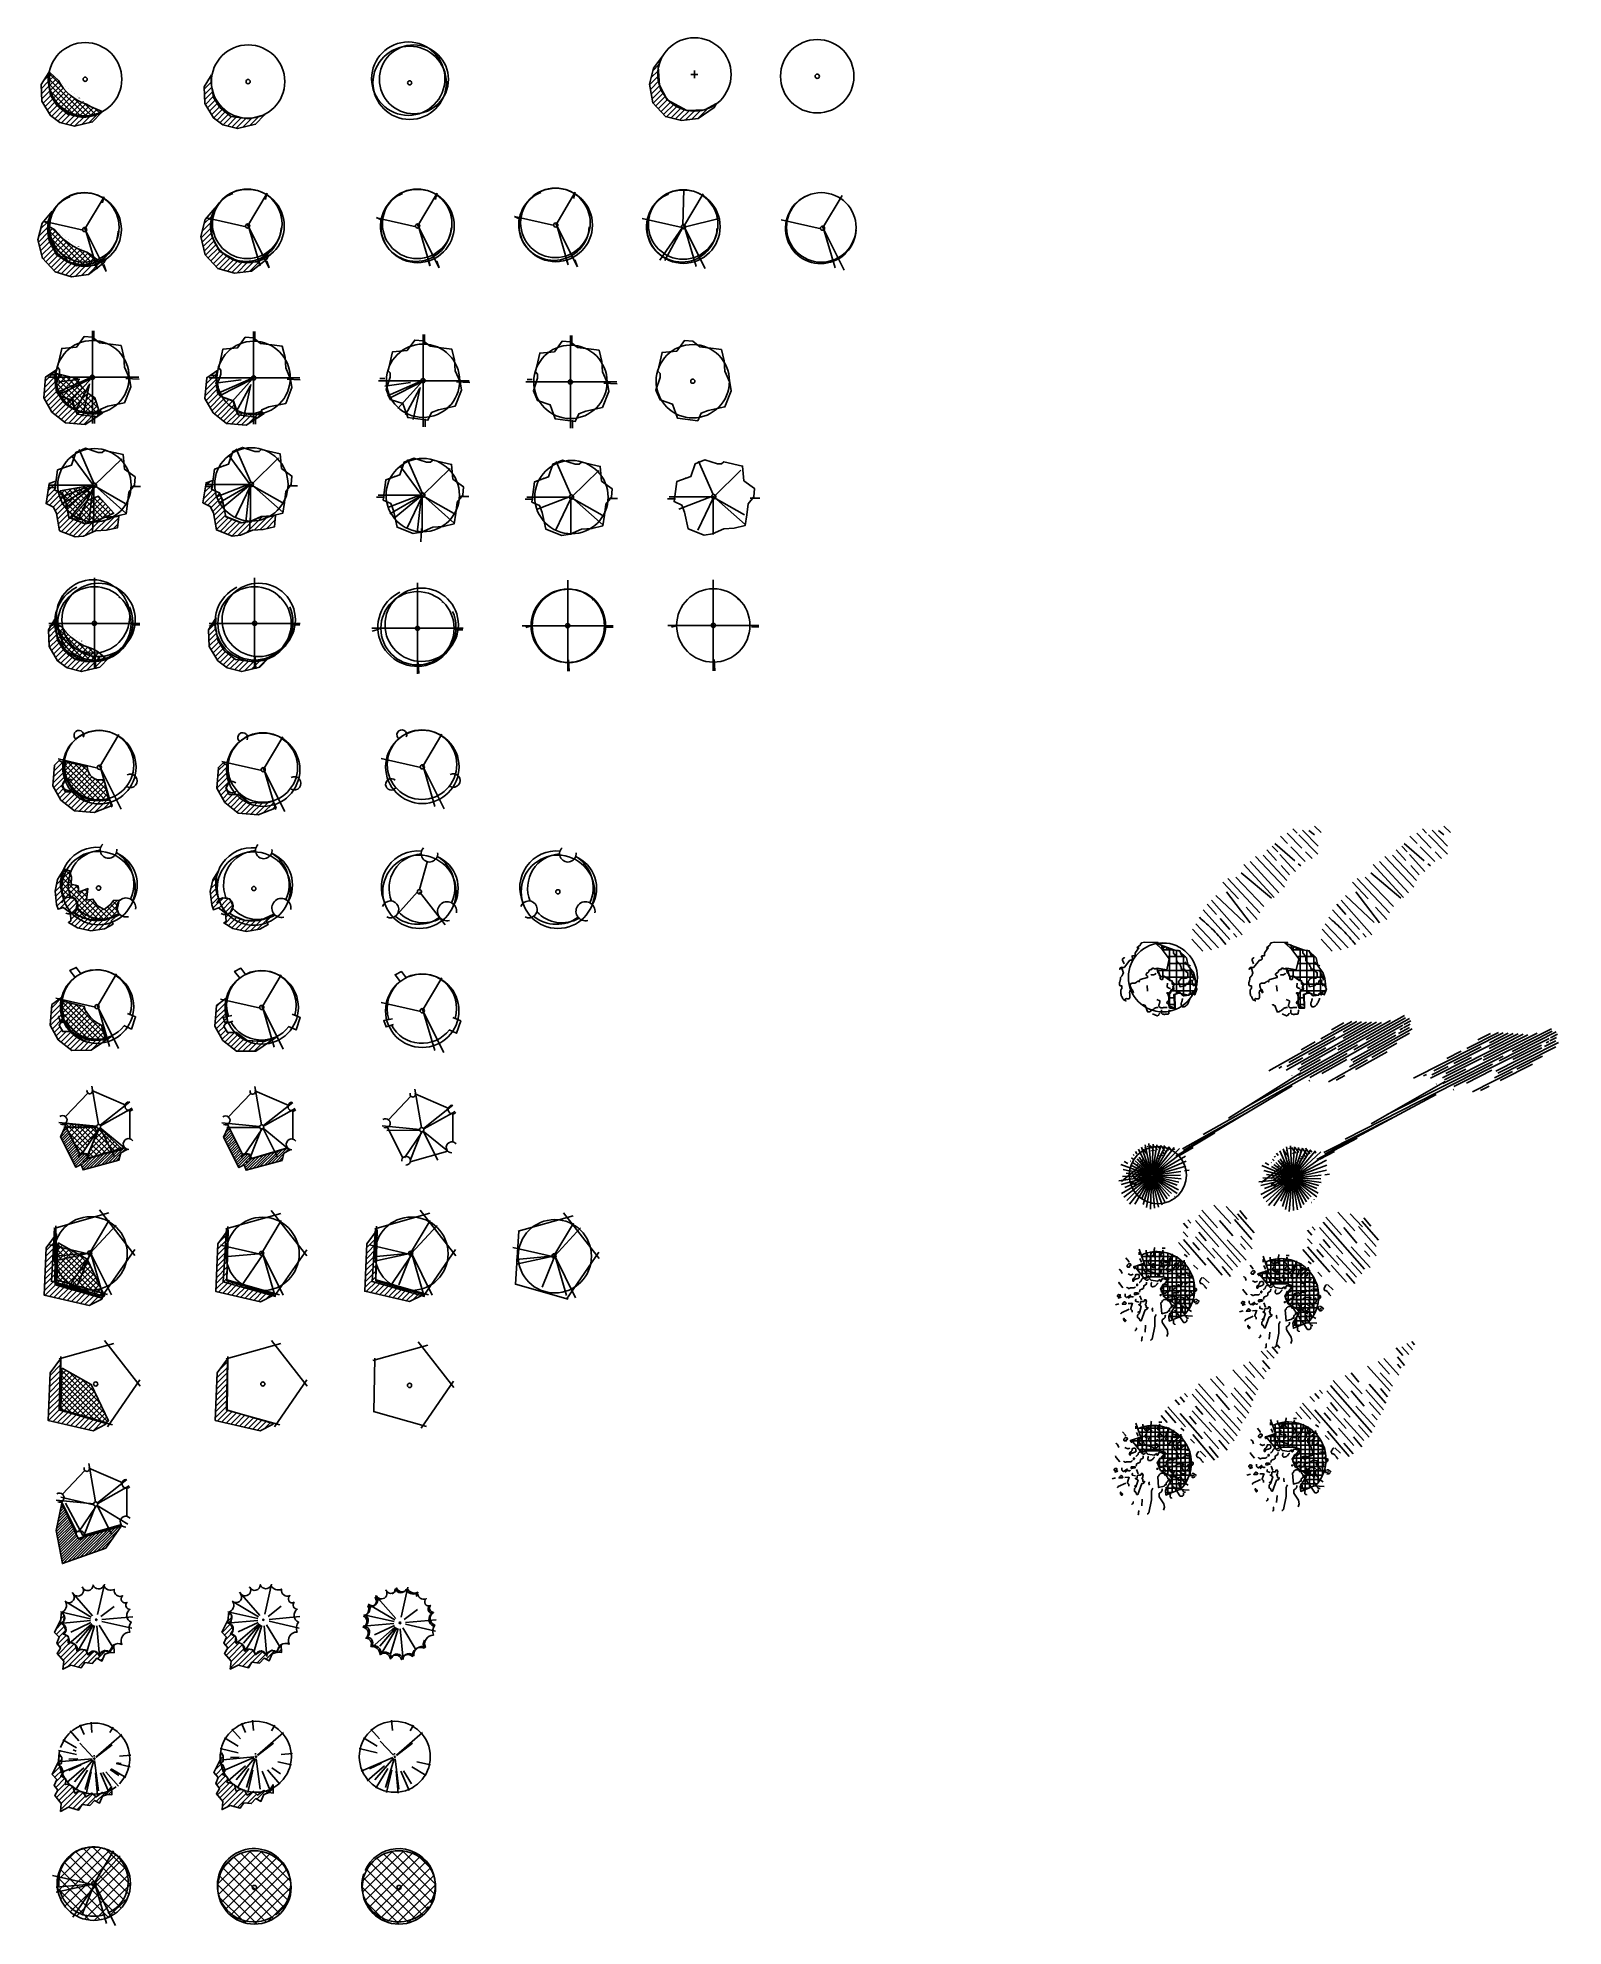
# Model space of a CAD drawing. Extents: x -13.6 to 7.2, y -12.8 to 13.
import ezdxf

# ---------------------------------------------------------------- set-up
doc = ezdxf.new("R2010")
doc.units = 0
doc.header["$MEASUREMENT"] = 0
doc.layers.get('0').update_dxf_attribs({"linetype": 'CONTINUOUS'})
for name, color, linetype in [('C-LAND-DecidShde1', 3, 'CONTINUOUS'), ('C-LAND-DecidShde1m', 3, 'CONTINUOUS'), ('C-LAND-EgrnConfr1', 3, 'CONTINUOUS'), ('C-LAND-EgrnConfr1m', 3, 'CONTINUOUS'), ('C-LAND-L700', 3, 'CONTINUOUS'), ('C-LAND-L701', 3, 'CONTINUOUS'), ('C-LAND-L703', 3, 'CONTINUOUS'), ('C-LAND-L704', 3, 'CONTINUOUS'), ('C-LAND-L705', 3, 'CONTINUOUS'), ('C-LAND-L715', 3, 'CONTINUOUS'), ('C-LAND-L716', 3, 'CONTINUOUS'), ('C-LAND-L717', 3, 'CONTINUOUS'), ('C-LAND-L718', 3, 'CONTINUOUS'), ('C-LAND-L719', 3, 'CONTINUOUS'), ('C-LAND-L720', 3, 'CONTINUOUS'), ('C-LAND-L721', 3, 'CONTINUOUS'), ('C-LAND-L722', 3, 'CONTINUOUS'), ('C-LAND-L723', 3, 'CONTINUOUS'), ('C-LAND-L724', 3, 'CONTINUOUS'), ('C-LAND-L725', 3, 'CONTINUOUS'), ('C-LAND-L726', 3, 'CONTINUOUS'), ('C-LAND-L727', 3, 'CONTINUOUS'), ('C-LAND-L728', 3, 'CONTINUOUS'), ('C-LAND-L729', 3, 'CONTINUOUS'), ('C-LAND-L730', 3, 'CONTINUOUS'), ('C-LAND-L731', 3, 'CONTINUOUS'), ('C-LAND-L732', 3, 'CONTINUOUS'), ('C-LAND-L733', 3, 'CONTINUOUS'), ('C-LAND-L734', 3, 'CONTINUOUS'), ('C-LAND-L735', 3, 'CONTINUOUS'), ('C-LAND-L738', 3, 'CONTINUOUS'), ('C-LAND-L739', 3, 'CONTINUOUS'), ('C-LAND-L740', 3, 'CONTINUOUS'), ('C-LAND-L742', 3, 'CONTINUOUS'), ('C-LAND-L743', 3, 'CONTINUOUS'), ('C-LAND-L744', 3, 'CONTINUOUS'), ('C-LAND-L745', 3, 'CONTINUOUS'), ('C-LAND-L748', 3, 'CONTINUOUS'), ('C-LAND-L749', 3, 'CONTINUOUS'), ('C-LAND-L750', 3, 'CONTINUOUS'), ('C-LAND-L753', 3, 'CONTINUOUS'), ('C-LAND-L754', 3, 'CONTINUOUS'), ('C-LAND-L755', 3, 'CONTINUOUS'), ('C-LAND-L757', 3, 'CONTINUOUS'), ('C-LAND-L758', 3, 'CONTINUOUS'), ('C-LAND-L759', 3, 'CONTINUOUS'), ('C-LAND-L760', 3, 'CONTINUOUS'), ('C-LAND-L763', 3, 'CONTINUOUS'), ('C-LAND-L764', 3, 'CONTINUOUS'), ('C-LAND-L765', 3, 'CONTINUOUS'), ('C-LAND-L770', 3, 'CONTINUOUS'), ('C-LAND-L773', 3, 'CONTINUOUS'), ('C-LAND-L774', 3, 'CONTINUOUS'), ('C-LAND-L775', 3, 'CONTINUOUS'), ('C-LAND-L778', 3, 'CONTINUOUS'), ('C-LAND-L779', 3, 'CONTINUOUS'), ('C-LAND-L780', 3, 'CONTINUOUS'), ('C-LAND-L788', 3, 'CONTINUOUS'), ('C-LAND-L789', 3, 'CONTINUOUS'), ('C-LAND-L790', 3, 'CONTINUOUS'), ('C-LAND-PalmShde1', 3, 'CONTINUOUS'), ('C-LAND-PalmShde1-m', 3, 'CONTINUOUS'), ('C-LAND-PL-CANOPY', 3, 'CONTINUOUS'), ('C-LAND-PL-CIRC', 8, 'CONTINUOUS'), ('C-LAND-PL-FILL', 1, 'CONTINUOUS'), ('C-LAND-PL-SHADE', 1, 'CONTINUOUS'), ('C-LAND-PL-TEXTURE', 8, 'CONTINUOUS'), ('C-LAND-TreColmShde1', 3, 'CONTINUOUS'), ('C-LAND-TreColmShde1m', 3, 'CONTINUOUS'), ('C-LAND-WIPEOUT', 242, 'CONTINUOUS')]:
    doc.layers.add(name, color=color, linetype=linetype)
pattern_1 = [(45, (0.327507, 0.25272), (-0.0372947, 0.0372947), [])]
pattern_2 = [(45, (0.00048, -0.018966), (-0.0372947, 0.0372947), [])]
pattern_3 = [(45, (-2.291484, 1.64311), (-0.0372947, 0.0372947), [])]
pattern_4 = [(45, (-0.1017, 5.88625), (-0.03729466, 0.03729466), [])]
pattern_5 = [(45, (8.367826, 2.99818), (-0.03729466, 0.03729466), [])]
pattern_6 = [(45, (0.53313, 4.28839), (-0.03729466, 0.03729466), [])]
pattern_7 = [(45, (9.7866, -1.12464), (-0.03729466, 0.03729466), [])]
pattern_8 = [(45, (9.763504, -1.104264), (-0.03729466, 0.03729466), [])]
pattern_9 = [(45, (-0.03616, 3.20255), (-0.0745893, 0.0745893), []), (135, (-0.03616, 3.20255), (-0.0745893, -0.0745893), [])]
pattern_10 = [(45, (7.10683, 4.18396), (-0.03729466, 0.03729466), [])]
pattern_11 = [(0, (-0.03989, -0.08519), (0, 0.0585938), []), (90, (-0.03989, -0.08519), (-0.0585938, 4e-18), [])]
pattern_12 = [(0, (-0.01676, 0.0617), (0, 0.09375), []), (90, (-0.01676, 0.0617), (-0.09375, 6e-18), [])]

# ---------------------------------------------------------------- blocks, each defined once
blk = doc.blocks.new('C-LAND-PL-700')
at = {"layer": 'C-LAND-L700'}
blk.add_circle((0, 0), 0.501, dxfattribs=at)
at = {"layer": 'C-LAND-PL-FILL'}
blk.add_circle((0, 0), 0.0287, dxfattribs=at)
blk = doc.blocks.new('C-LAND-L705')
at = {"layer": 'C-LAND-PL-SHADE', "linetype": 'Continuous'}
h = blk.add_hatch(dxfattribs=at)
h.set_pattern_fill('ANSI31', color=256, scale=0.421941, style=0)
h.set_pattern_definition([(45, (0.473176, 0.442843), (-0.0372947, 0.0372947), [])])
h.paths.add_polyline_path([(-0.498, 0.093), (-0.601, -0.071), (-0.592, -0.3), (-0.475, -0.496), (-0.344, -0.592), (-0.147, -0.643), (0.101, -0.582), (0.225, -0.456), (0.019, -0.51), (-0.234, -0.48), (-0.386, -0.353), (-0.475, -0.216), (-0.505, -0.029), (-0.503, 0.081)])
at = {"layer": 'C-LAND-PL-TEXTURE', "linetype": 'Continuous'}
h = blk.add_hatch(dxfattribs=at)
h.set_pattern_fill('ANSI37', color=256, scale=0.421941, style=0)
h.set_pattern_definition([(45, (0.473176, 0.442843), (-0.0372947, 0.0372947), []), (135, (0.473176, 0.442843), (-0.0372947, -0.0372947), [])])
edge = h.paths.add_edge_path()
edge.add_line((-0.481, 0.092), (-0.491, -0.106))
edge.add_arc((-0.022, -0.045), 0.473, 187.423, 302.8691)
edge.add_line((0.234, -0.442), (0.082, -0.379))
edge.add_line((0.082, -0.379), (0.016, -0.339))
edge.add_arc((0.205, 0.273), 0.641, 207.0367, 252.7595, ccw=False)
edge.add_line((-0.365, -0.018), (-0.481, 0.092))
at = {"layer": 'C-LAND-L705'}
blk.add_circle((0, 0), 0.501, dxfattribs=at)
at = {"layer": 'C-LAND-PL-FILL'}
blk.add_circle((0, 0), 0.0287, dxfattribs=at)
at = {"layer": 'C-LAND-PL-SHADE'}
blk.add_lwpolyline([(-0.498, 0.093), (-0.601, -0.071), (-0.592, -0.3), (-0.475, -0.496), (-0.344, -0.592), (-0.147, -0.643), (0.101, -0.582), (0.225, -0.456), (0.019, -0.51), (-0.234, -0.48), (-0.386, -0.353), (-0.475, -0.216), (-0.505, -0.029), (-0.503, 0.081)], close=True, dxfattribs=at)
at = {"layer": 'C-LAND-PL-TEXTURE'}
blk.add_lwpolyline([(-0.481, 0.092), (-0.491, -0.106, 0.551153), (0.234, -0.442), (0.082, -0.379), (0.016, -0.339, -0.202193), (-0.365, -0.018), (-0.481, 0.092)], format="xyb", close=True, dxfattribs=at)
blk = doc.blocks.new('C-LAND-L715')
at = {"layer": 'C-LAND-L715'}
blk.add_circle((-0.019, 0.012), 0.475, dxfattribs=at)
at = {"layer": 'C-LAND-PL-CANOPY'}
blk.add_circle((-0.002, 0.001), 0.0287, dxfattribs=at)
blk.add_arc((-0.026, 0), 0.482, 111.9303, 357.2793, dxfattribs=at)
at = {"layer": 'C-LAND-PL-FILL'}
for p, q in [((-0.002, 0.001), (0.265, 0.449)), ((-0.021, -0.008), (-0.565, 0.115)), ((0.007, 0.011), (0.169, -0.542)), ((0.007, 0.001), (0.293, -0.571))]:
    blk.add_line(p, q, dxfattribs=at)
blk = doc.blocks.new('C-LAND-L704')
at = {"layer": 'C-LAND-PL-SHADE', "linetype": 'Continuous'}
h = blk.add_hatch(dxfattribs=at)
h.set_pattern_fill('ANSI31', color=256, scale=0.421941, style=0)
h.set_pattern_definition([(45, (0.473076, 0.44499), (-0.0372947, 0.0372947), [])])
h.paths.add_polyline_path([(-0.498, 0.095), (-0.601, -0.068), (-0.592, -0.297), (-0.475, -0.494), (-0.344, -0.59), (-0.147, -0.641), (0.101, -0.58), (0.225, -0.454), (0.019, -0.508), (-0.234, -0.477), (-0.386, -0.351), (-0.475, -0.213), (-0.505, -0.026), (-0.503, 0.083)])
at = {"layer": 'C-LAND-L704'}
blk.add_circle((0, 0.002), 0.501, dxfattribs=at)
at = {"layer": 'C-LAND-PL-FILL'}
blk.add_circle((0, 0.002), 0.0287, dxfattribs=at)
at = {"layer": 'C-LAND-PL-SHADE'}
blk.add_lwpolyline([(-0.498, 0.095), (-0.601, -0.068), (-0.592, -0.297), (-0.475, -0.494), (-0.344, -0.59), (-0.147, -0.641), (0.101, -0.58), (0.225, -0.454), (0.019, -0.508), (-0.234, -0.477), (-0.386, -0.351), (-0.475, -0.213), (-0.505, -0.026), (-0.503, 0.083)], close=True, dxfattribs=at)
blk = doc.blocks.new('C-LAND-L701')
at = {"layer": 'C-LAND-PL-SHADE'}
h = blk.add_hatch(dxfattribs=at)
h.set_pattern_fill('ANSI31', color=256, scale=0.421941, style=0)
h.set_pattern_definition([(45, (0.338593, 0.25359), (-0.0372947, 0.0372947), [])])
h.paths.add_polyline_path([(-0.436, 0.251), (-0.56, 0.086), (-0.615, -0.133), (-0.569, -0.39), (-0.396, -0.576), (-0.175, -0.628), (0.049, -0.6), (0.271, -0.452), (0.302, -0.396), (0.143, -0.486), (-0.104, -0.492), (-0.371, -0.347), (-0.476, -0.145), (-0.495, 0.109), (-0.439, 0.245)])
at = {"layer": 'C-LAND-L701'}
blk.add_line((0, 0.054), (0, -0.051), dxfattribs=at)
blk.add_circle((0, 0), 0.501, dxfattribs=at)
at = {"layer": 'C-LAND-PL-FILL'}
blk.add_line((-0.05, 0), (0.047, 0), dxfattribs=at)
at = {"layer": 'C-LAND-PL-SHADE'}
blk.add_lwpolyline([(-0.436, 0.251), (-0.56, 0.086), (-0.615, -0.133), (-0.569, -0.39), (-0.396, -0.576), (-0.175, -0.628), (0.049, -0.6), (0.271, -0.452), (0.302, -0.396), (0.143, -0.486), (-0.104, -0.492), (-0.371, -0.347), (-0.476, -0.145), (-0.495, 0.109), (-0.439, 0.245)], close=True, dxfattribs=at)
blk = doc.blocks.new('C-LAND-L703')
at = {"layer": 'C-LAND-L703'}
blk.add_circle((-0.013, -0.018), 0.0287, dxfattribs=at)
at = {"layer": 'C-LAND-PL-CIRC'}
blk.add_circle((-0.013, -0.018), 0.501, dxfattribs=at)
at = {"layer": 'C-LAND-PL-FILL'}
for centre, radius in [((-0.032, 0.039), 0.501), ((0.045, 0.03), 0.471)]:
    blk.add_circle(centre, radius, dxfattribs=at)
blk = doc.blocks.new('C-LAND-L721')
at = {"layer": 'C-LAND-L721'}
blk.add_lwpolyline([(-0.473, 0.139), (-0.416, 0.396), (-0.216, 0.415), (-0.111, 0.558), (0.003, 0.549), (0.098, 0.473), (0.251, 0.454), (0.394, 0.435), (0.432, 0.282), (0.441, 0.139), (0.508, -0.014), (0.527, -0.128), (0.441, -0.347), (0.213, -0.395), (0.117, -0.433), (0.07, -0.538), (-0.207, -0.5), (-0.273, -0.309), (-0.445, -0.252), (-0.502, -0.119), (-0.445, 0.053), (-0.445, 0.11)], close=True, dxfattribs=at)
blk.add_circle((0.003, 0.003), 0.0287, dxfattribs=at)
at = {"layer": 'C-LAND-PL-CIRC'}
blk.add_circle((0.003, 0.003), 0.501, dxfattribs=at)
blk = doc.blocks.new('C-LAND-L720')
at = {"layer": 'C-LAND-PL-SHADE'}
h = blk.add_hatch(dxfattribs=at)
h.set_pattern_fill('ANSI31', color=256, scale=0.421941, style=0)
h.set_pattern_definition(pattern_1)
h.paths.add_polyline_path([(-0.447, 0.25), (-0.583, 0.089), (-0.642, -0.14), (-0.58, -0.391), (-0.407, -0.577), (-0.181, -0.645), (0.052, -0.614), (0.259, -0.453), (0.29, -0.397), (0.132, -0.487), (-0.115, -0.493), (-0.382, -0.347), (-0.487, -0.146), (-0.506, 0.108), (-0.45, 0.244)])
at = {"layer": 'C-LAND-PL-TEXTURE', "linetype": 'Continuous'}
h = blk.add_hatch(dxfattribs=at)
h.set_pattern_fill('ANSI37', color=256, scale=0.421941, style=0)
h.set_pattern_definition([(45, (-2.253447, 1.69019), (-0.0372947, 0.0372947), []), (135, (-2.253447, 1.69019), (-0.0372947, -0.0372947), [])])
edge = h.paths.add_edge_path()
edge.add_line((-0.486, 0.041), (-0.481, -0.074))
edge.add_arc((-0.031, -0.025), 0.453, 186.1462, 298.2087)
edge.add_line((0.183, -0.424), (0.092, -0.347))
edge.add_line((0.092, -0.347), (0.026, -0.307))
edge.add_arc((0.272, 0.504), 0.848, 216.6035, 253.0958, ccw=False)
edge.add_line((-0.408, -0.002), (-0.486, 0.041))
at = {"layer": 'C-LAND-L720'}
blk.add_circle((-0.002, 0.001), 0.0287, dxfattribs=at)
blk.add_arc((-0.026, 0), 0.482, 111.9303, 357.2793, dxfattribs=at)
at = {"layer": 'C-LAND-PL-CANOPY'}
for p, q in [((0.262, 0.448), (0.241, 0.365)), ((-0.565, 0.116), (-0.474, 0.072)), ((0.167, -0.542), (0.141, -0.466)), ((0.293, -0.57), (0.26, -0.477))]:
    blk.add_line(p, q, dxfattribs=at)
at = {"layer": 'C-LAND-PL-CIRC'}
blk.add_circle((-0.002, 0.001), 0.501, dxfattribs=at)
at = {"layer": 'C-LAND-PL-FILL'}
for p, q in [((-0.002, 0.001), (0.265, 0.449)), ((-0.021, -0.008), (-0.565, 0.115)), ((0.007, 0.011), (0.169, -0.542)), ((0.007, 0.001), (0.293, -0.571))]:
    blk.add_line(p, q, dxfattribs=at)
blk.add_circle((-0.007, 0.031), 0.475, dxfattribs=at)
at = {"layer": 'C-LAND-PL-SHADE'}
blk.add_lwpolyline([(-0.447, 0.25), (-0.583, 0.089), (-0.642, -0.14), (-0.58, -0.391), (-0.407, -0.577), (-0.181, -0.645), (0.052, -0.614), (0.259, -0.453), (0.29, -0.397), (0.132, -0.487), (-0.115, -0.493), (-0.382, -0.347), (-0.487, -0.146), (-0.506, 0.108), (-0.45, 0.244)], close=True, dxfattribs=at)
at = {"layer": 'C-LAND-PL-TEXTURE'}
blk.add_lwpolyline([(-0.486, 0.041), (-0.481, -0.074, 0.532059), (0.183, -0.424), (0.092, -0.347), (0.026, -0.307, -0.160587), (-0.408, -0.002), (-0.486, 0.041)], format="xyb", close=True, dxfattribs=at)
blk = doc.blocks.new('C-LAND-L719')
at = {"layer": 'C-LAND-PL-SHADE'}
h = blk.add_hatch(dxfattribs=at)
h.set_pattern_fill('ANSI31', color=256, scale=0.421941, style=0)
h.set_pattern_definition(pattern_1)
h.paths.add_polyline_path([(-0.447, 0.25), (-0.583, 0.089), (-0.642, -0.14), (-0.58, -0.391), (-0.407, -0.577), (-0.181, -0.645), (0.052, -0.614), (0.259, -0.453), (0.29, -0.397), (0.132, -0.487), (-0.115, -0.493), (-0.382, -0.347), (-0.487, -0.146), (-0.506, 0.108), (-0.45, 0.244)])
at = {"layer": 'C-LAND-L719'}
blk.add_circle((-0.002, 0.001), 0.0287, dxfattribs=at)
blk.add_arc((-0.026, 0), 0.482, 111.9303, 357.2793, dxfattribs=at)
at = {"layer": 'C-LAND-PL-CANOPY'}
for p, q in [((0.262, 0.448), (0.241, 0.365)), ((-0.565, 0.116), (-0.474, 0.072)), ((0.167, -0.542), (0.141, -0.466)), ((0.293, -0.57), (0.26, -0.477))]:
    blk.add_line(p, q, dxfattribs=at)
at = {"layer": 'C-LAND-PL-CIRC'}
blk.add_circle((-0.002, 0.001), 0.501, dxfattribs=at)
at = {"layer": 'C-LAND-PL-FILL'}
for p, q in [((-0.002, 0.001), (0.265, 0.449)), ((-0.021, -0.008), (-0.565, 0.115)), ((0.007, 0.011), (0.169, -0.542)), ((0.007, 0.001), (0.293, -0.571))]:
    blk.add_line(p, q, dxfattribs=at)
blk.add_circle((-0.007, 0.031), 0.475, dxfattribs=at)
at = {"layer": 'C-LAND-PL-SHADE'}
blk.add_lwpolyline([(-0.447, 0.25), (-0.583, 0.089), (-0.642, -0.14), (-0.58, -0.391), (-0.407, -0.577), (-0.181, -0.645), (0.052, -0.614), (0.259, -0.453), (0.29, -0.397), (0.132, -0.487), (-0.115, -0.493), (-0.382, -0.347), (-0.487, -0.146), (-0.506, 0.108), (-0.45, 0.244)], close=True, dxfattribs=at)
blk = doc.blocks.new('C-LAND-L718')
at = {"layer": 'C-LAND-L718'}
blk.add_circle((-0.002, 0.001), 0.0287, dxfattribs=at)
blk.add_arc((-0.026, 0), 0.482, 111.9303, 357.2793, dxfattribs=at)
at = {"layer": 'C-LAND-PL-CANOPY'}
for p, q in [((0.262, 0.448), (0.241, 0.365)), ((-0.565, 0.116), (-0.474, 0.072)), ((0.167, -0.542), (0.141, -0.466)), ((0.293, -0.57), (0.26, -0.477))]:
    blk.add_line(p, q, dxfattribs=at)
at = {"layer": 'C-LAND-PL-CIRC'}
blk.add_circle((-0.002, 0.001), 0.501, dxfattribs=at)
at = {"layer": 'C-LAND-PL-FILL'}
for p, q in [((-0.002, 0.001), (0.265, 0.449)), ((-0.021, -0.008), (-0.565, 0.115)), ((0.007, 0.011), (0.169, -0.542)), ((0.007, 0.001), (0.293, -0.571))]:
    blk.add_line(p, q, dxfattribs=at)
blk.add_circle((-0.007, 0.031), 0.475, dxfattribs=at)
blk = doc.blocks.new('C-LAND-L717')
at = {"layer": 'C-LAND-L717'}
blk.add_circle((-0.002, 0.001), 0.0287, dxfattribs=at)
blk.add_arc((-0.026, 0), 0.482, 111.9303, 357.2793, dxfattribs=at)
at = {"layer": 'C-LAND-PL-CANOPY'}
for p, q in [((0.262, 0.448), (0.241, 0.365)), ((-0.565, 0.116), (-0.474, 0.072)), ((0.167, -0.542), (0.141, -0.466)), ((0.293, -0.57), (0.26, -0.477))]:
    blk.add_line(p, q, dxfattribs=at)
at = {"layer": 'C-LAND-PL-FILL'}
for p, q in [((-0.002, 0.001), (0.265, 0.449)), ((-0.021, -0.008), (-0.565, 0.115)), ((0.007, 0.011), (0.169, -0.542)), ((0.007, 0.001), (0.293, -0.571))]:
    blk.add_line(p, q, dxfattribs=at)
for centre, radius in [((-0.002, 0.001), 0.501), ((-0.007, 0.031), 0.475)]:
    blk.add_circle(centre, radius, dxfattribs=at)
blk = doc.blocks.new('C-LAND-L716')
at = {"layer": 'C-LAND-L716'}
blk.add_circle((-0.002, 0.001), 0.0287, dxfattribs=at)
blk.add_arc((-0.026, 0), 0.482, 111.9303, 357.2793, dxfattribs=at)
at = {"layer": 'C-LAND-PL-FILL'}
for p, q in [((-0.009, 0.023), (0.002, 0.508)), ((-0.002, 0.001), (0.265, 0.449)), ((-0.021, -0.008), (-0.565, 0.115)), ((0.007, 0.011), (0.169, -0.542)), ((0.007, 0.001), (0.293, -0.571)), ((0.024, -0.003), (0.483, 0.111)), ((-0.009, -0.003), (-0.325, -0.457)), ((-0.009, -0.005), (-0.259, -0.461))]:
    blk.add_line(p, q, dxfattribs=at)
for centre, radius in [((-0.002, 0.001), 0.501), ((-0.007, 0.031), 0.475)]:
    blk.add_circle(centre, radius, dxfattribs=at)
blk = doc.blocks.new('C-LAND-L722')
at = {"layer": 'C-LAND-L722'}
blk.add_lwpolyline([(-0.473, 0.139), (-0.416, 0.396), (-0.216, 0.415), (-0.111, 0.558), (0.003, 0.549), (0.098, 0.473), (0.251, 0.454), (0.394, 0.435), (0.432, 0.282), (0.441, 0.139), (0.508, -0.014), (0.527, -0.128), (0.441, -0.347), (0.213, -0.395), (0.117, -0.433), (0.07, -0.538), (-0.207, -0.5), (-0.273, -0.309), (-0.445, -0.252), (-0.502, -0.119), (-0.445, 0.053), (-0.445, 0.11)], close=True, dxfattribs=at)
blk.add_circle((0.003, 0.003), 0.0287, dxfattribs=at)
at = {"layer": 'C-LAND-PL-CANOPY'}
for p, q in [((0.022, 0.635), (0.022, 0.501)), ((-0.588, 0.034), (-0.521, 0.034)), ((0.031, -0.628), (0.031, -0.519))]:
    blk.add_line(p, q, dxfattribs=at)
at = {"layer": 'C-LAND-PL-CIRC'}
blk.add_circle((0.003, 0.003), 0.501, dxfattribs=at)
at = {"layer": 'C-LAND-PL-FILL'}
for p, q in [((0.003, 0.635), (0.003, -0.629)), ((-0.605, 0.003), (0.635, 0.003)), ((0.641, -0.023), (0.46, -0.014))]:
    blk.add_line(p, q, dxfattribs=at)
blk = doc.blocks.new('C-LAND-L723')
at = {"layer": 'C-LAND-L723'}
blk.add_lwpolyline([(-0.473, 0.139), (-0.416, 0.396), (-0.216, 0.415), (-0.111, 0.558), (0.003, 0.549), (0.098, 0.473), (0.251, 0.454), (0.394, 0.435), (0.432, 0.282), (0.441, 0.139), (0.508, -0.014), (0.527, -0.128), (0.441, -0.347), (0.213, -0.395), (0.117, -0.433), (0.07, -0.538), (-0.207, -0.5), (-0.273, -0.309), (-0.445, -0.252), (-0.502, -0.119), (-0.445, 0.053), (-0.445, 0.11)], close=True, dxfattribs=at)
blk.add_circle((0.003, 0.003), 0.0287, dxfattribs=at)
at = {"layer": 'C-LAND-PL-CANOPY'}
for p, q in [((0.022, 0.635), (0.022, 0.501)), ((-0.588, 0.034), (-0.521, 0.034)), ((0.031, -0.628), (0.031, -0.519))]:
    blk.add_line(p, q, dxfattribs=at)
at = {"layer": 'C-LAND-PL-CIRC'}
blk.add_circle((0.003, 0.003), 0.501, dxfattribs=at)
at = {"layer": 'C-LAND-PL-FILL'}
for p, q in [((0.003, 0.635), (0.003, -0.629)), ((-0.605, 0.003), (0.635, 0.003)), ((-0.169, -0.023), (-0.521, -0.071)), ((-0.026, -0.004), (-0.483, -0.204)), ((0.003, -0.004), (-0.464, -0.242)), ((-0.007, -0.004), (-0.34, -0.376)), ((-0.045, -0.109), (-0.235, -0.462)), ((-0.035, -0.09), (-0.13, -0.529)), ((0.641, -0.023), (0.46, -0.014))]:
    blk.add_line(p, q, dxfattribs=at)
blk = doc.blocks.new('C-LAND-L724')
at = {"layer": 'C-LAND-PL-SHADE', "linetype": 'Continuous'}
h = blk.add_hatch(dxfattribs=at)
h.set_pattern_fill('ANSI31', color=256, scale=0.421941, style=0)
h.set_pattern_definition([(45, (0.51101, 4.262645), (-0.03729466, 0.03729466), [])])
h.paths.add_polyline_path([(0.111, -0.461), (0.147, -0.482), (-0.097, -0.645), (-0.367, -0.62), (-0.551, -0.473), (-0.662, -0.277), (-0.637, 0.005), (-0.484, 0.108), (-0.515, 0.029), (-0.49, -0.204), (-0.453, -0.249), (-0.275, -0.314), (-0.261, -0.371), (-0.22, -0.473), (0.013, -0.486), (0.087, -0.461)])
at = {"layer": 'C-LAND-L724'}
blk.add_lwpolyline([(-0.473, 0.139), (-0.416, 0.396), (-0.216, 0.415), (-0.111, 0.558), (0.003, 0.549), (0.098, 0.473), (0.251, 0.454), (0.394, 0.435), (0.432, 0.282), (0.441, 0.139), (0.508, -0.014), (0.527, -0.128), (0.441, -0.347), (0.213, -0.395), (0.117, -0.433), (0.07, -0.538), (-0.207, -0.5), (-0.273, -0.309), (-0.445, -0.252), (-0.502, -0.119), (-0.445, 0.053), (-0.445, 0.11)], close=True, dxfattribs=at)
blk.add_circle((0.003, 0.003), 0.0287, dxfattribs=at)
at = {"layer": 'C-LAND-PL-CANOPY'}
for p, q in [((0.022, 0.635), (0.022, 0.501)), ((-0.588, 0.034), (-0.521, 0.034)), ((0.031, -0.628), (0.031, -0.519))]:
    blk.add_line(p, q, dxfattribs=at)
at = {"layer": 'C-LAND-PL-CIRC'}
blk.add_circle((0.003, 0.003), 0.501, dxfattribs=at)
at = {"layer": 'C-LAND-PL-FILL'}
for p, q in [((0.003, 0.635), (0.003, -0.629)), ((-0.605, 0.003), (0.635, 0.003)), ((-0.169, -0.023), (-0.521, -0.071)), ((-0.026, -0.004), (-0.483, -0.204)), ((0.003, -0.004), (-0.464, -0.242)), ((-0.007, -0.004), (-0.34, -0.376)), ((-0.045, -0.109), (-0.235, -0.462)), ((-0.035, -0.09), (-0.13, -0.529)), ((0.641, -0.023), (0.46, -0.014))]:
    blk.add_line(p, q, dxfattribs=at)
blk.add_lwpolyline([(0.111, -0.461), (0.147, -0.482), (-0.097, -0.645), (-0.367, -0.62), (-0.551, -0.473), (-0.662, -0.277), (-0.637, 0.005), (-0.484, 0.108), (-0.515, 0.029), (-0.49, -0.204), (-0.453, -0.249), (-0.275, -0.314), (-0.261, -0.371), (-0.22, -0.473), (0.013, -0.486), (0.087, -0.461)], close=True, dxfattribs=at)
blk = doc.blocks.new('C-LAND-L725')
at = {"layer": 'C-LAND-PL-SHADE', "linetype": 'Continuous'}
h = blk.add_hatch(dxfattribs=at)
h.set_pattern_fill('ANSI31', color=256, scale=0.421941, style=0)
h.set_pattern_definition([(45, (0.508107, 4.259603), (-0.03729466, 0.03729466), [])])
h.paths.add_polyline_path([(0.108, -0.464), (0.144, -0.485), (-0.1, -0.648), (-0.37, -0.623), (-0.554, -0.476), (-0.665, -0.28), (-0.64, 0.002), (-0.487, 0.105), (-0.517, 0.026), (-0.493, -0.207), (-0.456, -0.252), (-0.278, -0.317), (-0.264, -0.375), (-0.223, -0.476), (0.01, -0.489), (0.084, -0.464)])
at = {"layer": 'C-LAND-PL-TEXTURE', "linetype": 'Continuous'}
h = blk.add_hatch(dxfattribs=at)
h.set_pattern_fill('ANSI37', color=256, scale=0.421941, style=0)
h.set_pattern_definition([(45, (0.508107, 4.259603), (-0.03729466, 0.03729466), []), (135, (0.508107, 4.259603), (-0.03729466, -0.03729466), [])])
edge = h.paths.add_edge_path()
edge.add_line((-0.493, 0.051), (-0.199, -0.023))
edge.add_line((-0.199, -0.023), (-0.186, -0.072))
edge.add_arc((0.274, 0.195), 0.532, 210.0669, 243.2524)
edge.add_line((0.035, -0.28), (0.096, -0.476))
edge.add_line((0.096, -0.476), (-0.076, -0.476))
edge.add_arc((-0.076, -0.05), 0.426, 168.0272, 270, ccw=False)
edge.add_arc((-0.522, 0.045), 0.0295, 348.0272, 371.9728)
at = {"layer": 'C-LAND-L725'}
blk.add_lwpolyline([(-0.476, 0.136), (-0.419, 0.393), (-0.219, 0.412), (-0.114, 0.555), (0, 0.546), (0.095, 0.47), (0.248, 0.451), (0.391, 0.431), (0.429, 0.279), (0.438, 0.136), (0.505, -0.017), (0.524, -0.131), (0.438, -0.35), (0.21, -0.398), (0.114, -0.436), (0.067, -0.541), (-0.21, -0.503), (-0.276, -0.312), (-0.448, -0.255), (-0.505, -0.122), (-0.448, 0.05), (-0.448, 0.107)], close=True, dxfattribs=at)
blk.add_circle((0, 0), 0.0287, dxfattribs=at)
at = {"layer": 'C-LAND-PL-CANOPY'}
for p, q in [((0.019, 0.631), (0.019, 0.498)), ((-0.591, 0.031), (-0.524, 0.031)), ((0.029, -0.631), (0.029, -0.522))]:
    blk.add_line(p, q, dxfattribs=at)
at = {"layer": 'C-LAND-PL-CIRC'}
blk.add_circle((0, 0), 0.501, dxfattribs=at)
at = {"layer": 'C-LAND-PL-FILL'}
for p, q in [((0, 0.632), (0, -0.632)), ((-0.608, 0), (0.632, 0)), ((-0.171, -0.026), (-0.524, -0.074)), ((-0.029, -0.007), (-0.486, -0.207)), ((0, -0.007), (-0.467, -0.246)), ((-0.01, -0.007), (-0.343, -0.379)), ((-0.048, -0.112), (-0.238, -0.465)), ((-0.038, -0.093), (-0.133, -0.532)), ((0.638, -0.026), (0.457, -0.017))]:
    blk.add_line(p, q, dxfattribs=at)
blk.add_lwpolyline([(0.108, -0.464), (0.144, -0.485), (-0.1, -0.648), (-0.37, -0.623), (-0.554, -0.476), (-0.665, -0.28), (-0.64, 0.002), (-0.487, 0.105), (-0.517, 0.026), (-0.493, -0.207), (-0.456, -0.252), (-0.278, -0.317), (-0.264, -0.375), (-0.223, -0.476), (0.01, -0.489), (0.084, -0.464)], close=True, dxfattribs=at)
at = {"layer": 'C-LAND-PL-TEXTURE'}
blk.add_lwpolyline([(-0.493, 0.051), (-0.199, -0.023), (-0.186, -0.072, 0.14582), (0.035, -0.28), (0.096, -0.476), (-0.076, -0.476, -0.47683), (-0.493, 0.038, 0.104864)], format="xyb", close=True, dxfattribs=at)
blk = doc.blocks.new('C-LAND-L727')
at = {"layer": 'C-LAND-L727'}
blk.add_lwpolyline([(0.136, 0.476), (0.393, 0.419), (0.412, 0.219), (0.555, 0.114), (0.546, 0), (0.47, -0.095), (0.451, -0.248), (0.431, -0.391), (0.279, -0.429), (0.136, -0.438), (-0.017, -0.505), (-0.131, -0.524), (-0.35, -0.438), (-0.398, -0.21), (-0.436, -0.114), (-0.541, -0.067), (-0.503, 0.21), (-0.312, 0.276), (-0.255, 0.448), (-0.122, 0.505), (0.05, 0.448), (0.107, 0.448)], close=True, dxfattribs=at)
blk.add_circle((0, 0), 0.0287, dxfattribs=at)
at = {"layer": 'C-LAND-PL-CANOPY'}
blk.add_lwpolyline([(-0.382, 0.252), (-0.378, 0.264)], dxfattribs=at)
at = {"layer": 'C-LAND-PL-CIRC'}
blk.add_circle((0, 0), 0.501, dxfattribs=at)
at = {"layer": 'C-LAND-PL-FILL'}
for p, q in [((-0.007, 0.029), (-0.207, 0.486)), ((0, 0), (0.372, 0.362)), ((-0.61, 0), (0, 0)), ((-0.01, 0), (-0.61, 0)), ((-0.019, 0.01), (-0.477, -0.171)), ((-0.01, 0.01), (-0.01, -0.514)), ((0, 0), (0.429, -0.381)), ((-0.631, -0.029), (-0.522, -0.029)), ((-0.01, -0.019), (-0.219, -0.457)), ((0, -0.01), (0.42, -0.248)), ((0.631, -0.019), (0.498, -0.019))]:
    blk.add_line(p, q, dxfattribs=at)
blk = doc.blocks.new('C-LAND-L730')
at = {"layer": 'C-LAND-PL-SHADE', "linetype": 'Continuous'}
h = blk.add_hatch(dxfattribs=at)
h.set_pattern_fill('ANSI31', color=256, scale=0.421941, style=0)
h.set_pattern_definition(pattern_2)
h.paths.add_polyline_path([(-0.527, 0.056), (-0.618, 0.022), (-0.662, -0.25), (-0.561, -0.3), (-0.517, -0.388), (-0.476, -0.622), (-0.262, -0.707), (-0.148, -0.694), (0.016, -0.625), (0.161, -0.615), (0.316, -0.581), (0.332, -0.423), (0.259, -0.436), (0.142, -0.436), (-0.003, -0.502), (-0.142, -0.524), (-0.35, -0.442), (-0.394, -0.212), (-0.438, -0.114), (-0.545, -0.064), (-0.527, 0.047)])
at = {"layer": 'C-LAND-PL-TEXTURE'}
h = blk.add_hatch(dxfattribs=at)
h.set_pattern_fill('ANSI37', color=256, scale=0.421941, style=0)
h.set_pattern_definition([(45, (0.00048, -0.018966), (-0.0372947, 0.0372947), []), (135, (0.00048, -0.018966), (-0.0372947, -0.0372947), [])])
h.paths.add_polyline_path([(-0.102, -0.209), (-0.313, -0.448), (-0.129, -0.527), (-0.012, -0.508), (0.264, -0.383), (0.057, -0.151)])
h.paths.add_polyline_path([(-0.13, -0.017), (-0.468, -0.075), (-0.391, -0.234), (-0.372, -0.306), (-0.347, -0.458), (-0.061, -0.108)])
at = {"layer": 'C-LAND-L730'}
blk.add_lwpolyline([(0.136, 0.476), (0.393, 0.419), (0.412, 0.219), (0.555, 0.114), (0.546, 0), (0.47, -0.095), (0.451, -0.248), (0.431, -0.391), (0.279, -0.429), (0.136, -0.438), (-0.017, -0.505), (-0.131, -0.524), (-0.35, -0.438), (-0.398, -0.21), (-0.436, -0.114), (-0.541, -0.067), (-0.503, 0.21), (-0.312, 0.276), (-0.255, 0.448), (-0.122, 0.505), (0.05, 0.448), (0.107, 0.448)], close=True, dxfattribs=at)
at = {"layer": 'C-LAND-PL-CANOPY'}
blk.add_lwpolyline([(-0.382, 0.252), (-0.378, 0.264)], dxfattribs=at)
blk.add_circle((0, 0), 0.0287, dxfattribs=at)
at = {"layer": 'C-LAND-PL-CIRC'}
blk.add_circle((0, 0), 0.501, dxfattribs=at)
at = {"layer": 'C-LAND-PL-FILL'}
for p, q in [((-0.01, -0.01), (-0.305, 0.391)), ((-0.007, 0.029), (-0.207, 0.486)), ((0, 0), (0.372, 0.362)), ((-0.61, 0), (0, 0)), ((-0.01, 0), (-0.61, 0)), ((-0.019, 0.01), (-0.477, -0.171)), ((-0.01, 0), (-0.448, -0.257)), ((-0.01, 0), (-0.391, -0.314)), ((-0.019, 0), (-0.076, -0.514)), ((-0.01, 0.01), (-0.01, -0.514)), ((0, 0), (0.429, -0.381)), ((-0.631, -0.029), (-0.522, -0.029)), ((-0.01, -0.019), (-0.219, -0.457)), ((0, -0.01), (0.42, -0.248)), ((0.631, -0.019), (0.498, -0.019)), ((-0.026, -0.638), (-0.017, -0.457))]:
    blk.add_line(p, q, dxfattribs=at)
blk.add_lwpolyline([(-0.527, 0.056), (-0.618, 0.022), (-0.662, -0.25), (-0.561, -0.3), (-0.517, -0.388), (-0.476, -0.622), (-0.262, -0.707), (-0.148, -0.694), (0.016, -0.625), (0.161, -0.615), (0.316, -0.581), (0.332, -0.423), (0.259, -0.436), (0.142, -0.436), (-0.003, -0.502), (-0.142, -0.524), (-0.35, -0.442), (-0.394, -0.212), (-0.438, -0.114), (-0.545, -0.064), (-0.527, 0.047)], close=True, dxfattribs=at)
at = {"layer": 'C-LAND-PL-TEXTURE'}
for points in [[(-0.13, -0.017), (-0.468, -0.075), (-0.391, -0.234), (-0.372, -0.306), (-0.347, -0.458), (-0.061, -0.108)], [(-0.102, -0.209), (-0.313, -0.448), (-0.129, -0.527), (-0.012, -0.508), (0.264, -0.383), (0.057, -0.151)]]:
    blk.add_lwpolyline(points, close=True, dxfattribs=at)
blk = doc.blocks.new('C-LAND-L729')
at = {"layer": 'C-LAND-PL-SHADE', "linetype": 'Continuous'}
h = blk.add_hatch(dxfattribs=at)
h.set_pattern_fill('ANSI31', color=256, scale=0.421941, style=0)
h.set_pattern_definition(pattern_2)
h.paths.add_polyline_path([(-0.527, 0.056), (-0.618, 0.022), (-0.662, -0.25), (-0.561, -0.3), (-0.517, -0.388), (-0.476, -0.622), (-0.262, -0.707), (-0.148, -0.694), (0.016, -0.625), (0.161, -0.615), (0.316, -0.581), (0.332, -0.423), (0.259, -0.436), (0.142, -0.436), (-0.003, -0.502), (-0.142, -0.524), (-0.35, -0.442), (-0.394, -0.212), (-0.438, -0.114), (-0.545, -0.064), (-0.527, 0.047)])
at = {"layer": 'C-LAND-L729'}
blk.add_lwpolyline([(0.136, 0.476), (0.393, 0.419), (0.412, 0.219), (0.555, 0.114), (0.546, 0), (0.47, -0.095), (0.451, -0.248), (0.431, -0.391), (0.279, -0.429), (0.136, -0.438), (-0.017, -0.505), (-0.131, -0.524), (-0.35, -0.438), (-0.398, -0.21), (-0.436, -0.114), (-0.541, -0.067), (-0.503, 0.21), (-0.312, 0.276), (-0.255, 0.448), (-0.122, 0.505), (0.05, 0.448), (0.107, 0.448)], close=True, dxfattribs=at)
at = {"layer": 'C-LAND-PL-CANOPY'}
blk.add_lwpolyline([(-0.382, 0.252), (-0.378, 0.264)], dxfattribs=at)
blk.add_circle((0, 0), 0.0287, dxfattribs=at)
at = {"layer": 'C-LAND-PL-CIRC'}
blk.add_circle((0, 0), 0.501, dxfattribs=at)
at = {"layer": 'C-LAND-PL-FILL'}
for p, q in [((-0.01, -0.01), (-0.305, 0.391)), ((-0.007, 0.029), (-0.207, 0.486)), ((0, 0), (0.372, 0.362)), ((-0.61, 0), (0, 0)), ((-0.01, 0), (-0.61, 0)), ((-0.019, 0.01), (-0.477, -0.171)), ((-0.01, 0), (-0.448, -0.257)), ((-0.01, 0), (-0.391, -0.314)), ((-0.019, 0), (-0.076, -0.514)), ((-0.01, 0.01), (-0.01, -0.514)), ((0, 0), (0.429, -0.381)), ((-0.631, -0.029), (-0.522, -0.029)), ((-0.01, -0.019), (-0.219, -0.457)), ((0, -0.01), (0.42, -0.248)), ((0.631, -0.019), (0.498, -0.019)), ((-0.026, -0.638), (-0.017, -0.457))]:
    blk.add_line(p, q, dxfattribs=at)
blk.add_lwpolyline([(-0.527, 0.056), (-0.618, 0.022), (-0.662, -0.25), (-0.561, -0.3), (-0.517, -0.388), (-0.476, -0.622), (-0.262, -0.707), (-0.148, -0.694), (0.016, -0.625), (0.161, -0.615), (0.316, -0.581), (0.332, -0.423), (0.259, -0.436), (0.142, -0.436), (-0.003, -0.502), (-0.142, -0.524), (-0.35, -0.442), (-0.394, -0.212), (-0.438, -0.114), (-0.545, -0.064), (-0.527, 0.047)], close=True, dxfattribs=at)
blk = doc.blocks.new('C-LAND-L728')
at = {"layer": 'C-LAND-L728'}
blk.add_lwpolyline([(0.136, 0.476), (0.393, 0.419), (0.412, 0.219), (0.555, 0.114), (0.546, 0), (0.47, -0.095), (0.451, -0.248), (0.431, -0.391), (0.279, -0.429), (0.136, -0.438), (-0.017, -0.505), (-0.131, -0.524), (-0.35, -0.438), (-0.398, -0.21), (-0.436, -0.114), (-0.541, -0.067), (-0.503, 0.21), (-0.312, 0.276), (-0.255, 0.448), (-0.122, 0.505), (0.05, 0.448), (0.107, 0.448)], close=True, dxfattribs=at)
at = {"layer": 'C-LAND-PL-CANOPY'}
blk.add_lwpolyline([(-0.382, 0.252), (-0.378, 0.264)], dxfattribs=at)
blk.add_circle((0, 0), 0.0287, dxfattribs=at)
at = {"layer": 'C-LAND-PL-CIRC'}
blk.add_circle((0, 0), 0.501, dxfattribs=at)
at = {"layer": 'C-LAND-PL-FILL'}
for p, q in [((-0.01, -0.01), (-0.305, 0.391)), ((-0.007, 0.029), (-0.207, 0.486)), ((0, 0), (0.372, 0.362)), ((-0.61, 0), (0, 0)), ((-0.01, 0), (-0.61, 0)), ((-0.019, 0.01), (-0.477, -0.171)), ((-0.01, 0), (-0.448, -0.257)), ((-0.01, 0), (-0.391, -0.314)), ((-0.019, 0), (-0.076, -0.514)), ((-0.01, 0.01), (-0.01, -0.514)), ((0, 0), (0.429, -0.381)), ((-0.631, -0.029), (-0.522, -0.029)), ((-0.01, -0.019), (-0.219, -0.457)), ((0, -0.01), (0.42, -0.248)), ((0.631, -0.019), (0.498, -0.019)), ((-0.026, -0.638), (-0.017, -0.457))]:
    blk.add_line(p, q, dxfattribs=at)
blk = doc.blocks.new('C-LAND-L726')
at = {"layer": 'C-LAND-L726'}
blk.add_lwpolyline([(0.136, 0.476), (0.393, 0.419), (0.412, 0.219), (0.555, 0.114), (0.546, 0), (0.47, -0.095), (0.451, -0.248), (0.431, -0.391), (0.279, -0.429), (0.136, -0.438), (-0.017, -0.505), (-0.131, -0.524), (-0.35, -0.438), (-0.398, -0.21), (-0.436, -0.114), (-0.541, -0.067), (-0.503, 0.21), (-0.312, 0.276), (-0.255, 0.448), (-0.122, 0.505), (0.05, 0.448), (0.107, 0.448)], close=True, dxfattribs=at)
at = {"layer": 'C-LAND-PL-CANOPY'}
blk.add_lwpolyline([(-0.382, 0.252), (-0.378, 0.264)], dxfattribs=at)
blk.add_circle((0, 0), 0.0287, dxfattribs=at)
at = {"layer": 'C-LAND-PL-FILL'}
for p, q in [((-0.007, 0.029), (-0.207, 0.486)), ((0, 0), (0.372, 0.362)), ((-0.61, 0), (0, 0)), ((-0.01, 0), (-0.61, 0)), ((-0.019, 0.01), (-0.477, -0.171)), ((-0.01, 0.01), (-0.01, -0.514)), ((0, 0), (0.429, -0.381)), ((-0.631, -0.029), (-0.522, -0.029)), ((-0.01, -0.019), (-0.219, -0.457)), ((0, -0.01), (0.42, -0.248)), ((0.631, -0.019), (0.498, -0.019))]:
    blk.add_line(p, q, dxfattribs=at)
blk = doc.blocks.new('C-LAND-L734')
at = {"layer": 'C-LAND-PL-SHADE', "linetype": 'Continuous'}
h = blk.add_hatch(dxfattribs=at)
h.set_pattern_fill('ANSI31', color=256, scale=0.421941, style=0)
h.set_pattern_definition(pattern_3)
h.paths.add_polyline_path([(-0.526, 0.078), (-0.629, -0.086), (-0.619, -0.315), (-0.503, -0.511), (-0.372, -0.607), (-0.175, -0.659), (0.073, -0.598), (0.197, -0.472), (-0.009, -0.525), (-0.262, -0.495), (-0.414, -0.369), (-0.503, -0.231), (-0.533, -0.044), (-0.531, 0.066)])
at = {"layer": 'C-LAND-L734'}
blk.add_circle((0, 0), 0.501, dxfattribs=at)
at = {"layer": 'C-LAND-PL-CANOPY'}
blk.add_circle((0, 0), 0.0287, dxfattribs=at)
blk.add_arc((-0.008, 0.013), 0.533, 115.8981, 23.7905, dxfattribs=at)
at = {"layer": 'C-LAND-PL-FILL'}
for p, q in [((0, 0.622), (0, -0.622)), ((0.622, 0), (-0.622, 0)), ((-0.62, -0.038), (-0.524, -0.01)), ((0.524, -0.019), (0.62, -0.019)), ((0.01, -0.467), (0.019, -0.619))]:
    blk.add_line(p, q, dxfattribs=at)
blk.add_circle((0.057, 0.048), 0.501, dxfattribs=at)
blk.add_arc((0.344, 0.357), 0.00477, 93.526, 266.474, dxfattribs=at)
at = {"layer": 'C-LAND-PL-SHADE'}
blk.add_lwpolyline([(-0.526, 0.078), (-0.629, -0.086), (-0.619, -0.315), (-0.503, -0.511), (-0.372, -0.607), (-0.175, -0.659), (0.073, -0.598), (0.197, -0.472), (-0.009, -0.525), (-0.262, -0.495), (-0.414, -0.369), (-0.503, -0.231), (-0.533, -0.044), (-0.531, 0.066)], close=True, dxfattribs=at)
blk = doc.blocks.new('C-LAND-L733')
at = {"layer": 'C-LAND-L733'}
blk.add_circle((0, 0), 0.501, dxfattribs=at)
at = {"layer": 'C-LAND-PL-CANOPY'}
blk.add_circle((0, 0), 0.0287, dxfattribs=at)
blk.add_arc((-0.008, 0.013), 0.533, 115.8981, 23.7905, dxfattribs=at)
at = {"layer": 'C-LAND-PL-FILL'}
for p, q in [((0, 0.622), (0, -0.622)), ((0.622, 0), (-0.622, 0)), ((-0.62, -0.038), (-0.524, -0.01)), ((0.524, -0.019), (0.62, -0.019)), ((0.01, -0.467), (0.019, -0.619))]:
    blk.add_line(p, q, dxfattribs=at)
blk.add_circle((0.057, 0.048), 0.501, dxfattribs=at)
blk.add_arc((0.344, 0.357), 0.00477, 93.526, 266.474, dxfattribs=at)
blk = doc.blocks.new('C-LAND-L732')
at = {"layer": 'C-LAND-L732'}
for p, q in [((-0.573, -0.024), (-0.478, 0.004)), ((0.01, -0.467), (0.019, -0.619))]:
    blk.add_line(p, q, dxfattribs=at)
blk.add_circle((0, 0), 0.501, dxfattribs=at)
at = {"layer": 'C-LAND-PL-CANOPY'}
blk.add_circle((0, 0), 0.0287, dxfattribs=at)
at = {"layer": 'C-LAND-PL-FILL'}
for p, q in [((0, 0.622), (0, -0.622)), ((0.622, 0), (-0.622, 0)), ((0.524, -0.019), (0.62, -0.019))]:
    blk.add_line(p, q, dxfattribs=at)
blk.add_circle((0.015, -0.001), 0.501, dxfattribs=at)
blk.add_arc((0.344, 0.357), 0.00477, 93.526, 266.474, dxfattribs=at)
blk = doc.blocks.new('C-LAND-L731')
at = {"layer": 'C-LAND-L731'}
for p, q in [((-0.573, -0.024), (-0.478, 0.004)), ((0.01, -0.467), (0.019, -0.619))]:
    blk.add_line(p, q, dxfattribs=at)
blk.add_circle((0, 0), 0.501, dxfattribs=at)
at = {"layer": 'C-LAND-PL-CANOPY'}
blk.add_circle((0, 0), 0.0287, dxfattribs=at)
at = {"layer": 'C-LAND-PL-FILL'}
for p, q in [((0, 0.622), (0, -0.622)), ((0.622, 0), (-0.622, 0)), ((0.524, -0.019), (0.62, -0.019))]:
    blk.add_line(p, q, dxfattribs=at)
blk.add_arc((0.344, 0.357), 0.00477, 93.526, 266.474, dxfattribs=at)
blk = doc.blocks.new('C-LAND-L738')
at = {"layer": 'C-LAND-L738'}
for centre, radius in [((-0.005, 0.03), 0.475), ((0, 0), 0.0287)]:
    blk.add_circle(centre, radius, dxfattribs=at)
for centre, radius, start, end in [((-0.28, 0.438), 0.0669, 334.7223, 238.6507), ((-0.424, -0.239), 0.0776, 47.9053, 322.4919), ((0.424, -0.186), 0.0917, 242.0666, 117.9334)]:
    blk.add_arc(centre, radius, start, end, dxfattribs=at)
at = {"layer": 'C-LAND-PL-CANOPY'}
blk.add_line((0.01, 0), (0.296, -0.572), dxfattribs=at)
at = {"layer": 'C-LAND-PL-CIRC'}
blk.add_circle((0, 0), 0.501, dxfattribs=at)
at = {"layer": 'C-LAND-PL-FILL'}
for p, q in [((0, 0), (0.267, 0.448)), ((-0.019, -0.01), (-0.563, 0.114)), ((0.01, 0.01), (0.172, -0.543))]:
    blk.add_line(p, q, dxfattribs=at)
blk = doc.blocks.new('C-LAND-L739')
at = {"layer": 'C-LAND-PL-SHADE', "linetype": 'Continuous'}
h = blk.add_hatch(dxfattribs=at)
h.set_pattern_fill('ANSI31', color=256, scale=0.421941, style=0)
h.set_pattern_definition(pattern_4)
h.paths.add_polyline_path([(0.138, -0.435), (0.175, -0.52), (-0.071, -0.618), (-0.341, -0.594), (-0.525, -0.447), (-0.635, -0.251), (-0.611, 0.031), (-0.549, 0.092), (-0.488, 0.056), (-0.463, -0.177), (-0.512, -0.251), (-0.463, -0.337), (-0.341, -0.337), (-0.193, -0.447), (0.04, -0.459), (0.113, -0.435)])
at = {"layer": 'C-LAND-L739'}
for centre, radius in [((-0.005, 0.03), 0.475), ((0, 0), 0.0287)]:
    blk.add_circle(centre, radius, dxfattribs=at)
blk.add_arc((0.424, -0.186), 0.0917, 242.0666, 117.9334, dxfattribs=at)
at = {"layer": 'C-LAND-PL-CANOPY'}
blk.add_line((0.01, 0), (0.296, -0.572), dxfattribs=at)
for centre, radius, start, end in [((-0.28, 0.438), 0.0669, 334.7223, 238.6507), ((-0.424, -0.239), 0.0776, 47.9053, 322.4919)]:
    blk.add_arc(centre, radius, start, end, dxfattribs=at)
at = {"layer": 'C-LAND-PL-CIRC'}
blk.add_circle((0, 0), 0.501, dxfattribs=at)
at = {"layer": 'C-LAND-PL-FILL'}
for p, q in [((0, 0), (0.267, 0.448)), ((-0.019, -0.01), (-0.563, 0.114)), ((0.01, 0.01), (0.172, -0.543))]:
    blk.add_line(p, q, dxfattribs=at)
blk.add_lwpolyline([(0.138, -0.435), (0.175, -0.52), (-0.071, -0.618), (-0.341, -0.594), (-0.525, -0.447), (-0.635, -0.251), (-0.611, 0.031), (-0.549, 0.092), (-0.488, 0.056), (-0.463, -0.177), (-0.512, -0.251), (-0.463, -0.337), (-0.341, -0.337), (-0.193, -0.447), (0.04, -0.459), (0.113, -0.435)], close=True, dxfattribs=at)
blk = doc.blocks.new('C-LAND-L740')
at = {"layer": 'C-LAND-PL-SHADE', "linetype": 'Continuous'}
h = blk.add_hatch(dxfattribs=at)
h.set_pattern_fill('ANSI31', color=256, scale=0.421941, style=0)
h.set_pattern_definition(pattern_4)
h.paths.add_polyline_path([(0.138, -0.435), (0.175, -0.52), (-0.071, -0.618), (-0.341, -0.594), (-0.525, -0.447), (-0.635, -0.251), (-0.611, 0.031), (-0.549, 0.092), (-0.488, 0.056), (-0.463, -0.177), (-0.512, -0.251), (-0.463, -0.337), (-0.341, -0.337), (-0.193, -0.447), (0.04, -0.459), (0.113, -0.435)])
at = {"layer": 'C-LAND-PL-TEXTURE', "linetype": 'Continuous'}
h = blk.add_hatch(dxfattribs=at)
h.set_pattern_fill('ANSI37', color=256, scale=0.421941, style=0)
h.set_pattern_definition([(45, (-0.1017, 5.88625), (-0.03729466, 0.03729466), []), (135, (-0.1017, 5.88625), (-0.03729466, -0.03729466), [])])
edge = h.paths.add_edge_path()
edge.add_line((-0.463, 0.08), (-0.169, 0.007))
edge.add_line((-0.169, 0.007), (-0.157, -0.042))
edge.add_arc((0.011, 0), 0.173, 194.0471, 287.8829)
edge.add_line((0.064, -0.165), (0.126, -0.447))
edge.add_line((0.126, -0.447), (-0.046, -0.447))
edge.add_arc((-0.046, -0.021), 0.426, 168.0272, 270, ccw=False)
edge.add_arc((-0.492, 0.074), 0.0295, 348.0272, 371.9728)
at = {"layer": 'C-LAND-L740'}
for centre, radius in [((-0.005, 0.03), 0.475), ((0, 0), 0.0287)]:
    blk.add_circle(centre, radius, dxfattribs=at)
blk.add_arc((-0.28, 0.438), 0.0669, 334.7223, 238.6507, dxfattribs=at)
at = {"layer": 'C-LAND-PL-CANOPY'}
blk.add_line((0.01, 0), (0.296, -0.572), dxfattribs=at)
for centre, radius, start, end in [((-0.424, -0.239), 0.0776, 47.9053, 322.4919), ((0.424, -0.186), 0.0917, 242.0666, 117.9334)]:
    blk.add_arc(centre, radius, start, end, dxfattribs=at)
at = {"layer": 'C-LAND-PL-CIRC'}
blk.add_circle((0, 0), 0.501, dxfattribs=at)
at = {"layer": 'C-LAND-PL-FILL'}
for p, q in [((0, 0), (0.267, 0.448)), ((-0.019, -0.01), (-0.563, 0.114)), ((0.01, 0.01), (0.172, -0.543))]:
    blk.add_line(p, q, dxfattribs=at)
blk.add_lwpolyline([(0.138, -0.435), (0.175, -0.52), (-0.071, -0.618), (-0.341, -0.594), (-0.525, -0.447), (-0.635, -0.251), (-0.611, 0.031), (-0.549, 0.092), (-0.488, 0.056), (-0.463, -0.177), (-0.512, -0.251), (-0.463, -0.337), (-0.341, -0.337), (-0.193, -0.447), (0.04, -0.459), (0.113, -0.435)], close=True, dxfattribs=at)
at = {"layer": 'C-LAND-PL-TEXTURE'}
blk.add_lwpolyline([(-0.463, 0.08), (-0.169, 0.007), (-0.157, -0.042, 0.433961), (0.064, -0.165), (0.126, -0.447), (-0.046, -0.447, -0.47683), (-0.463, 0.068, 0.104864)], format="xyb", close=True, dxfattribs=at)
blk = doc.blocks.new('C-LAND-L742')
at = {"layer": 'C-LAND-L742'}
blk.add_circle((0, 0), 0.0287, dxfattribs=at)
for centre, radius, start, end in [((-0.019, 0.057), 0.501, 84.4466, 204.8374), ((-0.397, -0.24), 0.115, 243.6315, 160.0033), ((-0.019, 0.057), 0.501, 231.4528, 306.1357)]:
    blk.add_arc(centre, radius, start, end, dxfattribs=at)
at = {"layer": 'C-LAND-PL-CIRC'}
blk.add_circle((0, 0), 0.501, dxfattribs=at)
at = {"layer": 'C-LAND-PL-FILL'}
for centre, radius, start, end in [((0.057, 0.048), 0.471, 94.084, 201.6369), ((0.136, 0.52), 0.113, 134.5805, 6.8682), ((0.057, 0.048), 0.471, 329.6954, 66.9114), ((-0.019, 0.057), 0.501, 335.6484, 58.4698), ((0.377, -0.265), 0.13, 350.6737, 284.7328), ((0.057, 0.048), 0.471, 223.0894, 299.5654)]:
    blk.add_arc(centre, radius, start, end, dxfattribs=at)
blk = doc.blocks.new('C-LAND-L743')
at = {"layer": 'C-LAND-L743'}
blk.add_circle((0, 0), 0.0287, dxfattribs=at)
for start, end in [(84.4466, 204.8374), (335.6484, 58.4698), (231.4528, 306.1357)]:
    blk.add_arc((-0.019, 0.057), 0.501, start, end, dxfattribs=at)
at = {"layer": 'C-LAND-PL-CANOPY'}
blk.add_arc((-0.397, -0.24), 0.115, 243.6315, 160.0033, dxfattribs=at)
at = {"layer": 'C-LAND-PL-CIRC'}
blk.add_circle((0, 0), 0.501, dxfattribs=at)
at = {"layer": 'C-LAND-PL-FILL'}
for p, q in [((-0.001, 0.03), (0.106, 0.405)), ((0, 0), (0.352, -0.452)), ((-0.028, -0.002), (-0.336, -0.348))]:
    blk.add_line(p, q, dxfattribs=at)
for centre, radius, start, end in [((0.057, 0.048), 0.471, 94.084, 201.6369), ((0.136, 0.52), 0.113, 134.5805, 6.8682), ((0.057, 0.048), 0.471, 329.6954, 66.9114), ((0.377, -0.265), 0.13, 350.6737, 284.7328), ((0.057, 0.048), 0.471, 223.0894, 299.5654)]:
    blk.add_arc(centre, radius, start, end, dxfattribs=at)
blk = doc.blocks.new('C-LAND-L744')
at = {"layer": 'C-LAND-PL-SHADE', "linetype": 'Continuous'}
h = blk.add_hatch(dxfattribs=at)
h.set_pattern_fill('ANSI31', color=256, scale=0.421941, style=0)
h.set_pattern_definition(pattern_5)
h.paths.add_polyline_path([(-0.491, 0.227), (-0.56, 0.119), (-0.595, -0.042), (-0.573, -0.224), (-0.553, -0.289), (-0.484, -0.264), (-0.385, -0.336), (-0.38, -0.449), (-0.412, -0.471), (-0.286, -0.545), (-0.105, -0.585), (0.08, -0.555), (0.198, -0.491), (0.174, -0.447), (0.275, -0.35), (0.087, -0.437), (-0.12, -0.437), (-0.288, -0.37), (-0.328, -0.341), (-0.281, -0.239), (-0.328, -0.141), (-0.427, -0.126), (-0.476, -0.15), (-0.513, -0.029), (-0.511, 0.156), (-0.498, 0.21)])
at = {"layer": 'C-LAND-L744'}
blk.add_circle((0, 0), 0.0287, dxfattribs=at)
for start, end in [(84.4466, 204.8374), (335.6484, 58.4698), (231.4528, 306.1357)]:
    blk.add_arc((-0.019, 0.057), 0.501, start, end, dxfattribs=at)
at = {"layer": 'C-LAND-PL-CANOPY'}
blk.add_arc((-0.397, -0.24), 0.115, 243.6315, 160.0033, dxfattribs=at)
at = {"layer": 'C-LAND-PL-CIRC'}
blk.add_circle((0, 0), 0.501, dxfattribs=at)
at = {"layer": 'C-LAND-PL-FILL'}
blk.add_lwpolyline([(-0.491, 0.227), (-0.56, 0.119), (-0.595, -0.042), (-0.573, -0.224), (-0.553, -0.289), (-0.484, -0.264), (-0.385, -0.336), (-0.38, -0.449), (-0.412, -0.471), (-0.286, -0.545), (-0.105, -0.585), (0.08, -0.555), (0.198, -0.491), (0.174, -0.447), (0.275, -0.35), (0.087, -0.437), (-0.12, -0.437), (-0.288, -0.37), (-0.328, -0.341), (-0.281, -0.239), (-0.328, -0.141), (-0.427, -0.126), (-0.476, -0.15), (-0.513, -0.029), (-0.511, 0.156), (-0.498, 0.21)], close=True, dxfattribs=at)
for centre, radius, start, end in [((0.057, 0.048), 0.471, 94.084, 201.6369), ((0.136, 0.52), 0.113, 134.5805, 6.8682), ((0.057, 0.048), 0.471, 329.6954, 66.9114), ((0.377, -0.265), 0.13, 350.6737, 284.7328), ((0.057, 0.048), 0.471, 223.0894, 299.5654)]:
    blk.add_arc(centre, radius, start, end, dxfattribs=at)
blk = doc.blocks.new('C-LAND-L745')
at = {"layer": 'C-LAND-PL-SHADE', "linetype": 'Continuous'}
h = blk.add_hatch(dxfattribs=at)
h.set_pattern_fill('ANSI31', color=256, scale=0.421941, style=0)
h.set_pattern_definition(pattern_5)
h.paths.add_polyline_path([(-0.491, 0.227), (-0.56, 0.119), (-0.595, -0.042), (-0.573, -0.224), (-0.553, -0.289), (-0.484, -0.264), (-0.385, -0.336), (-0.38, -0.449), (-0.412, -0.471), (-0.286, -0.545), (-0.105, -0.585), (0.08, -0.555), (0.198, -0.491), (0.174, -0.447), (0.275, -0.35), (0.087, -0.437), (-0.12, -0.437), (-0.288, -0.37), (-0.328, -0.341), (-0.281, -0.239), (-0.328, -0.141), (-0.427, -0.126), (-0.476, -0.15), (-0.513, -0.029), (-0.511, 0.156), (-0.498, 0.21)])
at = {"layer": 'C-LAND-PL-TEXTURE', "linetype": 'Continuous'}
h = blk.add_hatch(dxfattribs=at)
h.set_pattern_fill('ANSI37', color=256, scale=0.421941, style=0)
h.set_pattern_definition([(45, (8.367826, 2.99818), (-0.03729466, 0.03729466), []), (135, (8.367826, 2.99818), (-0.03729466, -0.03729466), [])])
h.paths.add_polyline_path([(-0.464, 0.259), (-0.397, 0.237), (-0.37, 0.148), (-0.375, 0.052), (-0.281, 0.03), (-0.271, -0.054), (-0.145, -0.007), (-0.167, -0.165), (-0.078, -0.15), (-0.021, -0.239), (0.077, -0.291), (0.161, -0.224), (0.203, -0.168), (0.282, -0.163), (0.253, -0.294), (0.275, -0.35), (0.1, -0.432), (-0.108, -0.432), (-0.296, -0.373), (-0.318, -0.333), (-0.288, -0.195), (-0.348, -0.126), (-0.439, -0.128), (-0.476, -0.155), (-0.513, 0.02), (-0.488, 0.222), (-0.469, 0.257)])
at = {"layer": 'C-LAND-L745'}
blk.add_circle((0, 0), 0.0287, dxfattribs=at)
for start, end in [(84.4466, 204.8374), (335.6484, 58.4698), (231.4528, 306.1357)]:
    blk.add_arc((-0.019, 0.057), 0.501, start, end, dxfattribs=at)
at = {"layer": 'C-LAND-PL-CANOPY'}
blk.add_arc((-0.397, -0.24), 0.115, 243.6315, 160.0033, dxfattribs=at)
at = {"layer": 'C-LAND-PL-CIRC'}
blk.add_circle((0, 0), 0.501, dxfattribs=at)
at = {"layer": 'C-LAND-PL-FILL'}
blk.add_lwpolyline([(-0.491, 0.227), (-0.56, 0.119), (-0.595, -0.042), (-0.573, -0.224), (-0.553, -0.289), (-0.484, -0.264), (-0.385, -0.336), (-0.38, -0.449), (-0.412, -0.471), (-0.286, -0.545), (-0.105, -0.585), (0.08, -0.555), (0.198, -0.491), (0.174, -0.447), (0.275, -0.35), (0.087, -0.437), (-0.12, -0.437), (-0.288, -0.37), (-0.328, -0.341), (-0.281, -0.239), (-0.328, -0.141), (-0.427, -0.126), (-0.476, -0.15), (-0.513, -0.029), (-0.511, 0.156), (-0.498, 0.21)], close=True, dxfattribs=at)
for centre, radius, start, end in [((0.057, 0.048), 0.471, 94.084, 201.6369), ((0.136, 0.52), 0.113, 134.5805, 6.8682), ((0.057, 0.048), 0.471, 329.6954, 66.9114), ((0.377, -0.265), 0.13, 350.6737, 284.7328), ((0.057, 0.048), 0.471, 223.0894, 299.5654)]:
    blk.add_arc(centre, radius, start, end, dxfattribs=at)
at = {"layer": 'C-LAND-PL-TEXTURE'}
blk.add_lwpolyline([(-0.464, 0.259), (-0.397, 0.237), (-0.37, 0.148), (-0.375, 0.052), (-0.281, 0.03), (-0.271, -0.054), (-0.145, -0.007), (-0.167, -0.165), (-0.078, -0.15), (-0.021, -0.239), (0.077, -0.291), (0.161, -0.224), (0.203, -0.168), (0.282, -0.163), (0.253, -0.294), (0.275, -0.35), (0.1, -0.432), (-0.108, -0.432), (-0.296, -0.373), (-0.318, -0.333), (-0.288, -0.195), (-0.348, -0.126), (-0.439, -0.128), (-0.476, -0.155), (-0.513, 0.02), (-0.488, 0.222), (-0.469, 0.257)], close=True, dxfattribs=at)
blk = doc.blocks.new('C-LAND-L748')
at = {"layer": 'C-LAND-L748'}
for points in [[(-0.407, -0.105), (-0.525, -0.132), (-0.493, -0.217), (-0.392, -0.185)], [(0.418, -0.09), (0.527, -0.135), (0.471, -0.303), (0.368, -0.256)]]:
    blk.add_lwpolyline(points, dxfattribs=at)
blk.add_circle((0.001, 0.003), 0.0287, dxfattribs=at)
for start, end in [(128.5725, 198.2624), (343.2931, 117.1517), (208.5736, 322.2893)]:
    blk.add_arc((-0.004, 0.033), 0.475, start, end, dxfattribs=at)
at = {"layer": 'C-LAND-PL-CANOPY'}
blk.add_lwpolyline([(-0.294, 0.397), (-0.371, 0.495), (-0.283, 0.539), (-0.215, 0.447)], dxfattribs=at)
at = {"layer": 'C-LAND-PL-CIRC'}
blk.add_circle((0.001, 0.003), 0.501, dxfattribs=at)
at = {"layer": 'C-LAND-PL-FILL'}
for p, q in [((0.001, 0.003), (0.268, 0.451)), ((-0.018, -0.006), (-0.562, 0.118)), ((0.01, 0.013), (0.172, -0.54)), ((0.01, 0.003), (0.296, -0.568))]:
    blk.add_line(p, q, dxfattribs=at)
blk = doc.blocks.new('C-LAND-L749')
at = {"layer": 'C-LAND-PL-SHADE', "linetype": 'Continuous'}
h = blk.add_hatch(dxfattribs=at)
h.set_pattern_fill('ANSI31', color=256, scale=0.421941, style=0)
h.set_pattern_definition(pattern_6)
h.paths.add_polyline_path([(0.133, -0.435), (0.219, -0.39), (-0.078, -0.592), (-0.345, -0.595), (-0.529, -0.448), (-0.64, -0.251), (-0.615, 0.031), (-0.483, 0.129), (-0.492, 0.055), (-0.468, -0.178), (-0.517, -0.251), (-0.468, -0.337), (-0.345, -0.337), (-0.198, -0.448), (0.035, -0.46), (0.109, -0.435)])
at = {"layer": 'C-LAND-L749'}
blk.add_lwpolyline([(-0.407, -0.105), (-0.525, -0.132), (-0.493, -0.217), (-0.392, -0.185)], dxfattribs=at)
blk.add_circle((0.001, 0.003), 0.0287, dxfattribs=at)
for start, end in [(343.2931, 117.1517), (208.5736, 322.2893)]:
    blk.add_arc((-0.004, 0.033), 0.475, start, end, dxfattribs=at)
at = {"layer": 'C-LAND-PL-CANOPY'}
for points in [[(-0.294, 0.397), (-0.371, 0.495), (-0.283, 0.539), (-0.215, 0.447)], [(0.418, -0.09), (0.527, -0.135), (0.471, -0.303), (0.368, -0.256)]]:
    blk.add_lwpolyline(points, dxfattribs=at)
blk.add_arc((-0.004, 0.033), 0.475, 128.5725, 198.2624, dxfattribs=at)
at = {"layer": 'C-LAND-PL-CIRC'}
blk.add_circle((0.001, 0.003), 0.501, dxfattribs=at)
at = {"layer": 'C-LAND-PL-FILL'}
for p, q in [((0.001, 0.003), (0.268, 0.451)), ((-0.018, -0.006), (-0.562, 0.118)), ((0.01, 0.013), (0.172, -0.54)), ((0.01, 0.003), (0.296, -0.568))]:
    blk.add_line(p, q, dxfattribs=at)
blk.add_lwpolyline([(0.133, -0.435), (0.219, -0.39), (-0.078, -0.592), (-0.345, -0.595), (-0.529, -0.448), (-0.64, -0.251), (-0.615, 0.031), (-0.483, 0.129), (-0.492, 0.055), (-0.468, -0.178), (-0.517, -0.251), (-0.468, -0.337), (-0.345, -0.337), (-0.198, -0.448), (0.035, -0.46), (0.109, -0.435)], close=True, dxfattribs=at)
blk = doc.blocks.new('C-LAND-L750')
at = {"layer": 'C-LAND-PL-SHADE', "linetype": 'Continuous'}
h = blk.add_hatch(dxfattribs=at)
h.set_pattern_fill('ANSI31', color=256, scale=0.421941, style=0)
h.set_pattern_definition(pattern_6)
h.paths.add_polyline_path([(0.133, -0.435), (0.219, -0.39), (-0.078, -0.592), (-0.345, -0.595), (-0.529, -0.448), (-0.64, -0.251), (-0.615, 0.031), (-0.483, 0.129), (-0.492, 0.055), (-0.468, -0.178), (-0.517, -0.251), (-0.468, -0.337), (-0.345, -0.337), (-0.198, -0.448), (0.035, -0.46), (0.109, -0.435)])
at = {"layer": 'C-LAND-PL-TEXTURE', "linetype": 'Continuous'}
h = blk.add_hatch(dxfattribs=at)
h.set_pattern_fill('ANSI37', color=256, scale=0.421941, style=0)
h.set_pattern_definition([(45, (0.53313, 4.28839), (-0.03729466, 0.03729466), []), (135, (0.53313, 4.28839), (-0.03729466, -0.03729466), [])])
edge = h.paths.add_edge_path()
edge.add_line((-0.468, 0.08), (-0.174, 0.006))
edge.add_line((-0.174, 0.006), (-0.161, -0.043))
edge.add_arc((0.299, 0.223), 0.532, 210.0669, 243.2524)
edge.add_line((0.06, -0.251), (0.121, -0.448))
edge.add_line((0.121, -0.448), (-0.051, -0.448))
edge.add_arc((-0.051, -0.021), 0.426, 168.0272, 270, ccw=False)
edge.add_arc((-0.497, 0.073), 0.0295, 348.0272, 371.9728)
at = {"layer": 'C-LAND-L750'}
for points in [[(-0.294, 0.397), (-0.371, 0.495), (-0.283, 0.539), (-0.215, 0.447)], [(0.418, -0.09), (0.527, -0.135), (0.471, -0.303), (0.368, -0.256)]]:
    blk.add_lwpolyline(points, dxfattribs=at)
blk.add_circle((0.001, 0.003), 0.0287, dxfattribs=at)
for start, end in [(343.2931, 117.1517), (208.5736, 322.2893)]:
    blk.add_arc((-0.004, 0.033), 0.475, start, end, dxfattribs=at)
at = {"layer": 'C-LAND-PL-CANOPY'}
blk.add_lwpolyline([(-0.407, -0.105), (-0.525, -0.132), (-0.493, -0.217), (-0.392, -0.185)], dxfattribs=at)
blk.add_arc((-0.004, 0.033), 0.475, 128.5725, 198.2624, dxfattribs=at)
at = {"layer": 'C-LAND-PL-CIRC'}
blk.add_circle((0.001, 0.003), 0.501, dxfattribs=at)
at = {"layer": 'C-LAND-PL-FILL'}
for p, q in [((0.001, 0.003), (0.268, 0.451)), ((-0.018, -0.006), (-0.562, 0.118)), ((0.01, 0.013), (0.172, -0.54)), ((0.01, 0.003), (0.296, -0.568))]:
    blk.add_line(p, q, dxfattribs=at)
blk.add_lwpolyline([(0.133, -0.435), (0.219, -0.39), (-0.078, -0.592), (-0.345, -0.595), (-0.529, -0.448), (-0.64, -0.251), (-0.615, 0.031), (-0.483, 0.129), (-0.492, 0.055), (-0.468, -0.178), (-0.517, -0.251), (-0.468, -0.337), (-0.345, -0.337), (-0.198, -0.448), (0.035, -0.46), (0.109, -0.435)], close=True, dxfattribs=at)
at = {"layer": 'C-LAND-PL-TEXTURE'}
blk.add_lwpolyline([(-0.468, 0.08), (-0.174, 0.006), (-0.161, -0.043, 0.14582), (0.06, -0.251), (0.121, -0.448), (-0.051, -0.448, -0.47683), (-0.468, 0.067, 0.104864)], format="xyb", close=True, dxfattribs=at)
blk = doc.blocks.new('C-LAND-L753')
at = {"layer": 'C-LAND-L753'}
for points in [[(-0.147, 0.457), (-0.455, 0.136)], [(0.37, 0.29), (-0.092, 0.492)], [(-0.468, 0.032), (-0.257, -0.383)], [(0.425, -0.172), (0.424, 0.234)], [(-0.157, -0.44), (0.356, -0.292)]]:
    blk.add_lwpolyline(points, dxfattribs=at)
blk.add_circle((0, 0), 0.0287, dxfattribs=at)
for centre, radius, start, end in [((-0.494, 0.088), 0.0621, 245.4318, 126.2896), ((-0.214, -0.423), 0.0593, 268.4972, 186.4444)]:
    blk.add_arc(centre, radius, start, end, dxfattribs=at)
at = {"layer": 'C-LAND-PL-CANOPY'}
blk.add_line((-0.002, -0.029), (-0.158, -0.42), dxfattribs=at)
blk.add_arc((-0.122, 0.484), 0.0372, 156.948, 32.5716, dxfattribs=at)
at = {"layer": 'C-LAND-PL-FILL'}
for p, q in [((-0.002, 0.029), (-0.095, 0.553)), ((0.023, 0.018), (0.426, 0.335)), ((-0.028, 0.004), (-0.542, 0.053)), ((0.027, 0.01), (0.456, 0.25)), ((-0.028, -0.008), (-0.476, -0.009)), ((0.007, -0.028), (-0.237, -0.385)), ((0.019, -0.019), (0.353, -0.29)), ((0.02, -0.021), (0.218, -0.416))]:
    blk.add_line(p, q, dxfattribs=at)
for centre, radius, start, end in [((0.423, 0.277), 0.062, 102.0238, 315.8682), ((0.41, -0.24), 0.0748, 38.2138, 272.2007)]:
    blk.add_arc(centre, radius, start, end, dxfattribs=at)
blk = doc.blocks.new('*X56')
at = {"color": 0}
for p, q in [((-23.18, -8.69), (-22.75, -8.25)), ((-23.12, -8.8), (-22.69, -8.37)), ((-23.07, -8.4), (-22.81, -8.13)), ((-23.06, -8.92), (-22.63, -8.49)), ((-22.92, -8.07), (-22.87, -8.02)), ((-23.01, -9.04), (-22.57, -8.6)), ((-22.95, -9.16), (-22.51, -8.72)), ((-22.89, -9.28), (-22.45, -8.84)), ((-22.83, -9.39), (-22.39, -8.95)), ((-22.77, -9.51), (-22.33, -9.07)), ((-22.71, -9.63), (-22.27, -9.19)), ((-22.65, -9.75), (-22.21, -9.3)), ((-22.59, -9.87), (-22.15, -9.42)), ((-22.53, -9.98), (-22.09, -9.54)), ((-22.48, -10.1), (-22.03, -9.66)), ((-22.42, -10.22), (-21.97, -9.77)), ((-22.36, -10.34), (-21.79, -9.77)), ((-22.3, -10.45), (-21.62, -9.77)), ((-21.31, -10.7), (-20.36, -9.75)), ((-21.06, -10.63), (-20.11, -9.68)), ((-20.82, -10.56), (-19.86, -9.6)), ((-20.57, -10.5), (-19.6, -9.53)), ((-20.33, -10.43), (-19.35, -9.45)), ((-20.09, -10.36), (-19.1, -9.38)), ((-19.84, -10.3), (-19.31, -9.76)), ((-19.21, -9.66), (-18.97, -9.43)), ((-22.24, -10.57), (-21.49, -9.82)), ((-22.06, -10.57), (-21.44, -9.95)), ((-21.84, -10.52), (-21.37, -10.06)), ((-21.79, -10.66), (-21.12, -9.98)), ((-21.75, -10.79), (-20.87, -9.91)), ((-21.55, -10.77), (-20.61, -9.83)), ((-19.6, -10.23), (-19.37, -10))]:
    blk.add_line(p, q, dxfattribs=at)
blk = doc.blocks.new('*X57')
at = {"color": 0}
for p, q in [((-23.12, -8.8), (-22.69, -8.37)), ((-22.92, -8.07), (-22.87, -8.02)), ((-22.95, -9.16), (-22.51, -8.72)), ((-22.77, -9.51), (-22.33, -9.07)), ((-22.59, -9.87), (-22.15, -9.42)), ((-22.42, -10.22), (-21.97, -9.77)), ((-21.31, -10.7), (-20.36, -9.75)), ((-20.57, -10.5), (-19.6, -9.53)), ((-19.84, -10.3), (-19.31, -9.76)), ((-19.21, -9.66), (-18.97, -9.43)), ((-22.24, -10.57), (-21.49, -9.82)), ((-21.79, -10.66), (-21.12, -9.98))]:
    blk.add_line(p, q, dxfattribs=at)
blk = doc.blocks.new('C-LAND-L754')
at = {"layer": 'C-LAND-L754'}
for points in [[(0.37, 0.29), (-0.092, 0.492)], [(-0.468, 0.032), (-0.257, -0.383)], [(0.425, -0.172), (0.424, 0.234)]]:
    blk.add_lwpolyline(points, dxfattribs=at)
blk.add_circle((0, 0), 0.0287, dxfattribs=at)
blk.add_arc((-0.494, 0.088), 0.0621, 245.4318, 126.2896, dxfattribs=at)
at = {"layer": 'C-LAND-PL-CANOPY'}
blk.add_line((-0.002, -0.029), (-0.158, -0.42), dxfattribs=at)
for points in [[(-0.147, 0.457), (-0.455, 0.136)], [(-0.157, -0.44), (0.356, -0.292)]]:
    blk.add_lwpolyline(points, dxfattribs=at)
for centre, radius, start, end in [((-0.122, 0.484), 0.0372, 156.948, 32.5716), ((-0.214, -0.423), 0.0593, 268.4972, 186.4444)]:
    blk.add_arc(centre, radius, start, end, dxfattribs=at)
at = {"layer": 'C-LAND-PL-FILL'}
for p, q in [((-0.002, 0.029), (-0.095, 0.553)), ((0.023, 0.018), (0.426, 0.335)), ((-0.028, 0.004), (-0.542, 0.053)), ((0.027, 0.01), (0.456, 0.25)), ((-0.028, -0.008), (-0.476, -0.009)), ((0.007, -0.028), (-0.237, -0.385)), ((0.019, -0.019), (0.353, -0.29)), ((0.02, -0.021), (0.218, -0.416))]:
    blk.add_line(p, q, dxfattribs=at)
blk.add_lwpolyline([(-0.458, -0.005), (-0.52, -0.14), (-0.311, -0.557), (-0.237, -0.52), (-0.213, -0.593), (0.278, -0.459), (0.302, -0.361), (0.388, -0.312), (0.351, -0.287), (-0.139, -0.434), (-0.164, -0.373), (-0.262, -0.373), (-0.455, 0.006)], close=True, dxfattribs=at)
for centre, radius, start, end in [((0.423, 0.277), 0.062, 102.0238, 315.8682), ((0.41, -0.24), 0.0748, 38.2138, 272.2007)]:
    blk.add_arc(centre, radius, start, end, dxfattribs=at)
at = {"layer": 'C-LAND-PL-FILL', "xscale": 0.2109704641350211, "yscale": 0.2109704641350211, "zscale": 0.2109704641350211}
blk.add_blockref('*X57', (4.373, 1.689), dxfattribs=at)
at = {"layer": 'C-LAND-PL-SHADE', "xscale": 0.2109704641350211, "yscale": 0.2109704641350211, "zscale": 0.2109704641350211}
blk.add_blockref('*X56', (4.373, 1.689), dxfattribs=at)
blk = doc.blocks.new('*X58')
at = {"color": 0}
for p, q in [((-23.18, -8.69), (-22.75, -8.25)), ((-23.12, -8.8), (-22.69, -8.37)), ((-23.07, -8.4), (-22.81, -8.13)), ((-23.06, -8.92), (-22.63, -8.49)), ((-22.92, -8.07), (-22.87, -8.02)), ((-23.01, -9.04), (-22.57, -8.6)), ((-22.95, -9.16), (-22.51, -8.72)), ((-22.89, -9.28), (-22.45, -8.84)), ((-22.83, -9.39), (-22.39, -8.95)), ((-22.77, -9.51), (-22.33, -9.07)), ((-22.71, -9.63), (-22.27, -9.19)), ((-22.65, -9.75), (-22.21, -9.3)), ((-22.59, -9.87), (-22.15, -9.42)), ((-22.53, -9.98), (-22.09, -9.54)), ((-22.48, -10.1), (-22.03, -9.66)), ((-22.42, -10.22), (-21.97, -9.77)), ((-22.36, -10.34), (-21.79, -9.77)), ((-22.3, -10.45), (-21.62, -9.77)), ((-21.31, -10.7), (-20.36, -9.75)), ((-21.06, -10.63), (-20.11, -9.68)), ((-20.82, -10.56), (-19.86, -9.6)), ((-20.57, -10.5), (-19.6, -9.53)), ((-20.33, -10.43), (-19.35, -9.45)), ((-20.09, -10.36), (-19.1, -9.38)), ((-19.84, -10.3), (-19.31, -9.76)), ((-19.21, -9.66), (-18.97, -9.43)), ((-22.24, -10.57), (-21.49, -9.82)), ((-22.06, -10.57), (-21.44, -9.95)), ((-21.84, -10.52), (-21.37, -10.06)), ((-21.79, -10.66), (-21.12, -9.98)), ((-21.75, -10.79), (-20.87, -9.91)), ((-21.55, -10.77), (-20.61, -9.83)), ((-19.6, -10.23), (-19.37, -10))]:
    blk.add_line(p, q, dxfattribs=at)
blk = doc.blocks.new('*X59')
at = {"color": 0}
for p, q in [((-23.12, -8.8), (-22.69, -8.37)), ((-22.92, -8.07), (-22.87, -8.02)), ((-22.95, -9.16), (-22.51, -8.72)), ((-22.77, -9.51), (-22.33, -9.07)), ((-22.59, -9.87), (-22.15, -9.42)), ((-22.42, -10.22), (-21.97, -9.77)), ((-21.31, -10.7), (-20.36, -9.75)), ((-20.57, -10.5), (-19.6, -9.53)), ((-19.84, -10.3), (-19.31, -9.76)), ((-19.21, -9.66), (-18.97, -9.43)), ((-22.24, -10.57), (-21.49, -9.82)), ((-21.79, -10.66), (-21.12, -9.98))]:
    blk.add_line(p, q, dxfattribs=at)
blk = doc.blocks.new('C-LAND-L755')
at = {"layer": 'C-LAND-PL-TEXTURE', "linetype": 'Continuous'}
h = blk.add_hatch(dxfattribs=at)
h.set_pattern_fill('ANSI37', color=256, scale=0.421941, style=0)
h.set_pattern_definition([(45, (6.884776, 1.688736), (-0.03729466, 0.03729466), []), (135, (6.884776, 1.688736), (-0.03729466, -0.03729466), [])])
h.paths.add_polyline_path([(0.001, -0.041), (0.027, -0.033), (0.326, -0.312), (-0.143, -0.43), (-0.154, -0.392), (-0.004, -0.051)])
h.paths.add_polyline_path([(-0.453, 0.042), (-0.063, 0), (-0.025, -0.072), (-0.221, -0.361), (-0.257, -0.374), (-0.466, 0.031)])
at = {"layer": 'C-LAND-L755'}
for points in [[(-0.147, 0.457), (-0.455, 0.136)], [(0.37, 0.29), (-0.092, 0.492)], [(0.425, -0.172), (0.424, 0.234)]]:
    blk.add_lwpolyline(points, dxfattribs=at)
blk.add_circle((0, 0), 0.0287, dxfattribs=at)
for centre, radius, start, end in [((-0.494, 0.088), 0.0621, 245.4318, 126.2896), ((-0.214, -0.423), 0.0593, 268.4972, 186.4444)]:
    blk.add_arc(centre, radius, start, end, dxfattribs=at)
at = {"layer": 'C-LAND-PL-CANOPY'}
blk.add_line((-0.002, -0.029), (-0.158, -0.42), dxfattribs=at)
for points in [[(-0.468, 0.032), (-0.257, -0.383)], [(-0.157, -0.44), (0.356, -0.292)]]:
    blk.add_lwpolyline(points, dxfattribs=at)
blk.add_arc((-0.122, 0.484), 0.0372, 156.948, 32.5716, dxfattribs=at)
at = {"layer": 'C-LAND-PL-FILL'}
for p, q in [((-0.002, 0.029), (-0.095, 0.553)), ((0.023, 0.018), (0.426, 0.335)), ((-0.028, 0.004), (-0.542, 0.053)), ((0.027, 0.01), (0.456, 0.25)), ((-0.028, -0.008), (-0.476, -0.009)), ((0.007, -0.028), (-0.237, -0.385)), ((0.019, -0.019), (0.353, -0.29)), ((0.02, -0.021), (0.218, -0.416))]:
    blk.add_line(p, q, dxfattribs=at)
blk.add_lwpolyline([(-0.458, -0.005), (-0.52, -0.14), (-0.311, -0.557), (-0.237, -0.52), (-0.213, -0.593), (0.278, -0.459), (0.302, -0.361), (0.388, -0.312), (0.351, -0.287), (-0.139, -0.434), (-0.164, -0.373), (-0.262, -0.373), (-0.455, 0.006)], close=True, dxfattribs=at)
for centre, radius, start, end in [((0.423, 0.277), 0.062, 102.0238, 315.8682), ((0.41, -0.24), 0.0748, 38.2138, 272.2007)]:
    blk.add_arc(centre, radius, start, end, dxfattribs=at)
at = {"layer": 'C-LAND-PL-TEXTURE'}
for points in [[(-0.453, 0.042), (-0.063, 0), (-0.025, -0.072), (-0.221, -0.361), (-0.257, -0.374), (-0.466, 0.031)], [(0.001, -0.041), (0.027, -0.033), (0.326, -0.312), (-0.143, -0.43), (-0.154, -0.392), (-0.004, -0.051)]]:
    blk.add_lwpolyline(points, close=True, dxfattribs=at)
at = {"layer": 'C-LAND-PL-FILL', "xscale": 0.2109704641350211, "yscale": 0.2109704641350211, "zscale": 0.2109704641350211}
blk.add_blockref('*X59', (4.373, 1.689), dxfattribs=at)
at = {"layer": 'C-LAND-PL-SHADE', "xscale": 0.2109704641350211, "yscale": 0.2109704641350211, "zscale": 0.2109704641350211}
blk.add_blockref('*X58', (4.373, 1.689), dxfattribs=at)
blk = doc.blocks.new('C-LAND-L757')
at = {"layer": 'C-LAND-L757'}
for p, q in [((-0.524, -0.39), (-0.479, 0.341)), ((0.615, 0.05), (0.171, -0.59)), ((0.194, -0.59), (-0.526, -0.386))]:
    blk.add_line(p, q, dxfattribs=at)
blk.add_circle((0, 0), 0.0287, dxfattribs=at)
at = {"layer": 'C-LAND-PL-CANOPY'}
blk.add_line((0.01, 0), (-0.515, -0.048), dxfattribs=at)
at = {"layer": 'C-LAND-PL-CIRC'}
blk.add_circle((0.012, -0.006), 0.501, dxfattribs=at)
at = {"layer": 'C-LAND-PL-FILL'}
for p, q in [((-0.488, 0.335), (0.261, 0.547)), ((0.132, 0.588), (0.617, -0.035)), ((0, 0), (0.267, 0.448)), ((0.01, 0), (0.362, 0.381)), ((-0.019, -0.01), (-0.563, 0.114)), ((0.01, 0.01), (0.172, -0.543)), ((0.01, 0), (-0.515, -0.114)), ((0.01, 0), (-0.162, -0.429)), ((0.01, 0), (0.296, -0.572))]:
    blk.add_line(p, q, dxfattribs=at)
blk = doc.blocks.new('C-LAND-L758')
at = {"layer": 'C-LAND-PL-SHADE'}
h = blk.add_hatch(dxfattribs=at)
h.set_pattern_fill('ANSI31', color=256, scale=0.421941, style=0)
h.set_pattern_definition(pattern_7)
h.paths.add_polyline_path([(0.162, -0.571), (-0.014, -0.659), (-0.627, -0.519), (-0.599, 0.129), (-0.458, 0.321), (-0.474, -0.375), (0.166, -0.559)])
at = {"layer": 'C-LAND-L758'}
for p, q in [((-0.488, 0.335), (0.261, 0.547)), ((0.132, 0.588), (0.617, -0.035)), ((0.194, -0.59), (-0.526, -0.386))]:
    blk.add_line(p, q, dxfattribs=at)
blk.add_circle((0, 0), 0.0287, dxfattribs=at)
at = {"layer": 'C-LAND-PL-CANOPY'}
for p, q in [((-0.524, -0.39), (-0.479, 0.341)), ((-0.475, -0.366), (-0.464, 0.369)), ((0.615, 0.05), (0.171, -0.59)), ((0.01, 0), (-0.515, -0.048)), ((0.019, -0.01), (-0.286, -0.457)), ((0.243, -0.566), (-0.477, -0.362))]:
    blk.add_line(p, q, dxfattribs=at)
at = {"layer": 'C-LAND-PL-CIRC'}
blk.add_circle((0.012, -0.006), 0.501, dxfattribs=at)
at = {"layer": 'C-LAND-PL-FILL'}
for p, q in [((0, 0), (0.267, 0.448)), ((0.01, 0), (0.362, 0.381)), ((-0.019, -0.01), (-0.563, 0.114)), ((0.01, 0.01), (0.172, -0.543)), ((0.01, 0), (-0.515, -0.114)), ((0.01, 0), (-0.162, -0.429)), ((0.01, 0), (0.296, -0.572))]:
    blk.add_line(p, q, dxfattribs=at)
at = {"layer": 'C-LAND-PL-SHADE'}
blk.add_lwpolyline([(0.162, -0.571), (-0.014, -0.659), (-0.627, -0.519), (-0.599, 0.129), (-0.458, 0.321), (-0.474, -0.375), (0.166, -0.559)], close=True, dxfattribs=at)
blk = doc.blocks.new('C-LAND-L759')
at = {"layer": 'C-LAND-PL-SHADE'}
h = blk.add_hatch(dxfattribs=at)
h.set_pattern_fill('ANSI31', color=256, scale=0.421941, style=0)
h.set_pattern_definition(pattern_7)
h.paths.add_polyline_path([(0.162, -0.571), (-0.014, -0.659), (-0.627, -0.519), (-0.599, 0.129), (-0.458, 0.321), (-0.474, -0.375), (0.166, -0.559)])
at = {"layer": 'C-LAND-L759'}
for p, q in [((-0.475, -0.366), (-0.464, 0.369)), ((0.194, -0.59), (-0.526, -0.386))]:
    blk.add_line(p, q, dxfattribs=at)
blk.add_circle((0, 0), 0.0287, dxfattribs=at)
at = {"layer": 'C-LAND-PL-CANOPY'}
for p, q in [((-0.524, -0.39), (-0.479, 0.341)), ((0.615, 0.05), (0.171, -0.59)), ((0.01, 0), (-0.515, -0.048)), ((0.019, -0.01), (-0.286, -0.457)), ((0.243, -0.566), (-0.477, -0.362))]:
    blk.add_line(p, q, dxfattribs=at)
at = {"layer": 'C-LAND-PL-CIRC'}
blk.add_circle((0.012, -0.006), 0.501, dxfattribs=at)
at = {"layer": 'C-LAND-PL-FILL'}
for p, q in [((-0.488, 0.335), (0.261, 0.547)), ((0.132, 0.588), (0.617, -0.035)), ((0, 0), (0.267, 0.448)), ((-0.019, -0.01), (-0.563, 0.114)), ((0.01, 0.01), (0.172, -0.543)), ((0.01, 0), (0.296, -0.572))]:
    blk.add_line(p, q, dxfattribs=at)
at = {"layer": 'C-LAND-PL-SHADE'}
blk.add_lwpolyline([(0.162, -0.571), (-0.014, -0.659), (-0.627, -0.519), (-0.599, 0.129), (-0.458, 0.321), (-0.474, -0.375), (0.166, -0.559)], close=True, dxfattribs=at)
blk = doc.blocks.new('C-LAND-L760')
at = {"layer": 'C-LAND-PL-SHADE'}
h = blk.add_hatch(dxfattribs=at)
h.set_pattern_fill('ANSI31', color=256, scale=0.421941, style=0)
h.set_pattern_definition([(45, (9.791237, -1.182566), (-0.03729466, 0.03729466), [])])
h.paths.add_polyline_path([(0.167, -0.629), (-0.009, -0.717), (-0.622, -0.577), (-0.594, 0.071), (-0.454, 0.263), (-0.47, -0.433), (0.171, -0.617)])
at = {"layer": 'C-LAND-PL-TEXTURE'}
h = blk.add_hatch(dxfattribs=at)
h.set_pattern_fill('ANSI37', color=256, scale=0.421941, style=0)
h.set_pattern_definition([(45, (9.791237, -1.182566), (-0.03729466, 0.03729466), []), (135, (9.791237, -1.182566), (-0.03729466, -0.03729466), [])])
h.paths.add_polyline_path([(-0.432, 0.139), (-0.034, -0.085), (0.202, -0.583), (0.168, -0.606), (-0.448, -0.426), (-0.437, 0.122)])
at = {"layer": 'C-LAND-L760'}
for p, q in [((-0.475, -0.366), (-0.464, 0.369)), ((0.615, 0.05), (0.171, -0.59)), ((0.243, -0.566), (-0.477, -0.362))]:
    blk.add_line(p, q, dxfattribs=at)
blk.add_circle((0, 0), 0.0287, dxfattribs=at)
at = {"layer": 'C-LAND-PL-CANOPY'}
for p, q in [((-0.524, -0.39), (-0.479, 0.341)), ((0.01, 0), (-0.515, -0.048)), ((0.019, -0.01), (-0.286, -0.457)), ((0.194, -0.59), (-0.526, -0.386))]:
    blk.add_line(p, q, dxfattribs=at)
at = {"layer": 'C-LAND-PL-CIRC'}
blk.add_circle((0.012, -0.006), 0.501, dxfattribs=at)
at = {"layer": 'C-LAND-PL-FILL'}
for p, q in [((-0.488, 0.335), (0.261, 0.547)), ((0.132, 0.588), (0.617, -0.035)), ((0, 0), (0.267, 0.448)), ((0.01, 0), (0.362, 0.381)), ((-0.019, -0.01), (-0.563, 0.114)), ((0.01, 0.01), (0.172, -0.543)), ((0.01, 0), (-0.515, -0.114)), ((0.01, 0), (-0.162, -0.429)), ((0.01, 0), (0.296, -0.572))]:
    blk.add_line(p, q, dxfattribs=at)
at = {"layer": 'C-LAND-PL-SHADE'}
blk.add_lwpolyline([(0.167, -0.629), (-0.009, -0.717), (-0.622, -0.577), (-0.594, 0.071), (-0.454, 0.263), (-0.47, -0.433), (0.171, -0.617)], close=True, dxfattribs=at)
at = {"layer": 'C-LAND-PL-TEXTURE'}
blk.add_lwpolyline([(-0.432, 0.139), (-0.034, -0.085), (0.202, -0.583), (0.168, -0.606), (-0.448, -0.426), (-0.437, 0.122)], close=True, dxfattribs=at)
blk = doc.blocks.new('C-LAND-L763')
at = {"layer": 'C-LAND-L763'}
for p, q in [((0.603, 0.056), (0.159, -0.584)), ((0.231, -0.56), (-0.49, -0.356))]:
    blk.add_line(p, q, dxfattribs=at)
at = {"layer": 'C-LAND-PL-CANOPY'}
blk.add_line((-0.487, -0.36), (-0.476, 0.374), dxfattribs=at)
at = {"layer": 'C-LAND-PL-FILL'}
for p, q in [((-0.5, 0.341), (0.248, 0.552)), ((0.12, 0.594), (0.605, -0.029))]:
    blk.add_line(p, q, dxfattribs=at)
blk.add_circle((0, 0), 0.0287, dxfattribs=at)
blk = doc.blocks.new('C-LAND-L764')
at = {"layer": 'C-LAND-PL-SHADE'}
h = blk.add_hatch(dxfattribs=at)
h.set_pattern_fill('ANSI31', color=256, scale=0.421941, style=0)
h.set_pattern_definition(pattern_8)
h.paths.add_polyline_path([(0.139, -0.551), (-0.037, -0.639), (-0.65, -0.499), (-0.622, 0.15), (-0.482, 0.342), (-0.498, -0.355), (0.143, -0.539)])
at = {"layer": 'C-LAND-L764'}
for p, q in [((-0.487, -0.36), (-0.476, 0.374)), ((0.603, 0.056), (0.159, -0.584)), ((0.231, -0.56), (-0.49, -0.356))]:
    blk.add_line(p, q, dxfattribs=at)
at = {"layer": 'C-LAND-PL-FILL'}
for p, q in [((-0.5, 0.341), (0.248, 0.552)), ((0.12, 0.594), (0.605, -0.029))]:
    blk.add_line(p, q, dxfattribs=at)
blk.add_circle((0, 0), 0.0287, dxfattribs=at)
at = {"layer": 'C-LAND-PL-SHADE'}
blk.add_lwpolyline([(0.139, -0.551), (-0.037, -0.639), (-0.65, -0.499), (-0.622, 0.15), (-0.482, 0.342), (-0.498, -0.355), (0.143, -0.539)], close=True, dxfattribs=at)
blk = doc.blocks.new('C-LAND-L765')
at = {"layer": 'C-LAND-PL-SHADE'}
h = blk.add_hatch(dxfattribs=at)
h.set_pattern_fill('ANSI31', color=256, scale=0.421941, style=0)
h.set_pattern_definition(pattern_8)
h.paths.add_polyline_path([(0.139, -0.551), (-0.037, -0.639), (-0.65, -0.499), (-0.622, 0.15), (-0.482, 0.342), (-0.498, -0.355), (0.143, -0.539)])
at = {"layer": 'C-LAND-PL-TEXTURE'}
h = blk.add_hatch(dxfattribs=at)
h.set_pattern_fill('ANSI37', color=256, scale=0.421941, style=0)
h.set_pattern_definition([(45, (9.763504, -1.104264), (-0.03729466, 0.03729466), []), (135, (9.763504, -1.104264), (-0.03729466, -0.03729466), [])])
h.paths.add_polyline_path([(-0.459, 0.217), (-0.061, -0.007), (0.174, -0.505), (0.14, -0.527), (-0.476, -0.348), (-0.465, 0.201)])
at = {"layer": 'C-LAND-L765'}
for p, q in [((-0.487, -0.36), (-0.476, 0.374)), ((0.231, -0.56), (-0.49, -0.356))]:
    blk.add_line(p, q, dxfattribs=at)
at = {"layer": 'C-LAND-PL-FILL'}
for p, q in [((-0.5, 0.341), (0.248, 0.552)), ((0.12, 0.594), (0.605, -0.029)), ((0.603, 0.056), (0.159, -0.584))]:
    blk.add_line(p, q, dxfattribs=at)
blk.add_circle((0, 0), 0.0287, dxfattribs=at)
at = {"layer": 'C-LAND-PL-SHADE'}
blk.add_lwpolyline([(0.139, -0.551), (-0.037, -0.639), (-0.65, -0.499), (-0.622, 0.15), (-0.482, 0.342), (-0.498, -0.355), (0.143, -0.539)], close=True, dxfattribs=at)
at = {"layer": 'C-LAND-PL-TEXTURE'}
blk.add_lwpolyline([(-0.459, 0.217), (-0.061, -0.007), (0.174, -0.505), (0.14, -0.527), (-0.476, -0.348), (-0.465, 0.201)], close=True, dxfattribs=at)
blk = doc.blocks.new('C-LAND-L770')
at = {"layer": 'C-LAND-PL-SHADE'}
h = blk.add_hatch(dxfattribs=at)
h.set_pattern_fill('ANSI31', color=256, scale=0.21097, style=0)
h.set_pattern_definition([(45, (7.017088, 1.720233), (-0.01864733, 0.01864733), [])])
h.paths.add_polyline_path([(-0.465, 0.013), (-0.542, -0.362), (-0.456, -0.813), (0.137, -0.601), (0.349, -0.3), (-0.241, -0.469), (-0.459, 0.004)])
at = {"layer": 'C-LAND-L770'}
for points in [[(0.37, 0.29), (-0.092, 0.492)], [(-0.468, 0.032), (-0.257, -0.383)], [(0.425, -0.172), (0.424, 0.234)], [(-0.157, -0.44), (0.356, -0.292)]]:
    blk.add_lwpolyline(points, dxfattribs=at)
blk.add_circle((0, 0), 0.0287, dxfattribs=at)
at = {"layer": 'C-LAND-PL-CANOPY'}
blk.add_lwpolyline([(-0.147, 0.457), (-0.455, 0.136)], dxfattribs=at)
blk.add_arc((-0.122, 0.484), 0.0372, 156.948, 32.5716, dxfattribs=at)
at = {"layer": 'C-LAND-PL-FILL'}
for p, q in [((-0.002, 0.029), (-0.095, 0.553)), ((0.023, 0.018), (0.426, 0.335)), ((-0.028, 0.004), (-0.542, 0.053)), ((-0.028, -0.008), (-0.475, 0.094)), ((0.027, 0.01), (0.456, 0.25)), ((0.007, -0.028), (-0.237, -0.385)), ((-0.002, -0.029), (-0.158, -0.42)), ((0.019, -0.019), (0.439, -0.276)), ((0.02, -0.021), (0.218, -0.416))]:
    blk.add_line(p, q, dxfattribs=at)
blk.add_lwpolyline([(-0.465, 0.013), (-0.542, -0.362), (-0.456, -0.813), (0.137, -0.601), (0.349, -0.3), (-0.241, -0.469), (-0.459, 0.004)], close=True, dxfattribs=at)
blk.add_lwpolyline([(-0.412, 0.011), (-0.177, -0.43), (0.338, -0.283)], dxfattribs=at)
for centre, radius, start, end in [((0.423, 0.277), 0.062, 102.0238, 315.8682), ((-0.494, 0.088), 0.0621, 245.4318, 126.2896), ((0.41, -0.24), 0.0748, 38.2138, 272.2007), ((-0.214, -0.423), 0.0593, 268.4972, 186.4444)]:
    blk.add_arc(centre, radius, start, end, dxfattribs=at)
blk = doc.blocks.new('C-LAND-L773')
at = {"layer": 'C-LAND-L773'}
for points in [[(-0.265, 0.314, -0.282805), (-0.335, 0.35, 0.562453), (-0.338, 0.35), (-0.327, 0.325, -0.724856), (-0.435, 0.232, 0.278363), (-0.437, 0.232, -0.44318), (-0.494, 0.09, -0.638921), (-0.503, -0.058, -0.662758), (-0.467, -0.208, -0.531143), (-0.397, -0.322, -0.452717), (-0.272, -0.434, -0.597486), (-0.13, -0.491, -0.76453), (0.02, -0.502, -0.591834), (0.172, -0.459, -0.590451), (0.331, -0.347, -0.251687), (0.336, -0.237, -0.251687)], [(0.229, 0.362, -0.131971), (0.225, 0.405, -0.431759), (0.083, 0.456, -0.650451), (-0.065, 0.464, -0.276424), (-0.105, 0.397, -0.276424)], [(0.458, -0.043, -0.616578), (0.441, 0.13, -0.626492), (0.399, 0.225)]]:
    blk.add_lwpolyline(points, format="xyb", dxfattribs=at)
blk.add_circle((0, 0), 0.0113, dxfattribs=at)
at = {"layer": 'C-LAND-PL-FILL'}
for p, q in [((-0.055, 0.059), (-0.332, 0.376)), ((0.015, 0.076), (0.109, 0.487)), ((-0.08, 0.017), (-0.491, 0.11)), ((-0.071, 0.04), (-0.433, 0.256)), ((0.06, 0.047), (0.241, 0.185)), ((0.076, 0.006), (0.496, 0.044)), ((-0.082, -0.008), (-0.501, -0.046)), ((-0.063, -0.053), (-0.38, -0.33)), ((-0.074, -0.035), (-0.349, -0.165)), ((-0.054, -0.061), (-0.274, -0.317)), ((-0.043, -0.069), (-0.26, -0.431)), ((-0.025, -0.077), (-0.128, -0.422)), ((0.004, -0.08), (0.042, -0.5)), ((0.038, -0.069), (0.223, -0.372)), ((0.074, -0.019), (0.485, -0.113))]:
    blk.add_line(p, q, dxfattribs=at)
blk.add_lwpolyline([(-0.319, 0.364), (-0.309, 0.338, -0.724856), (-0.417, 0.245, 0.278363), (-0.419, 0.245, -0.44318), (-0.476, 0.104, -0.638921), (-0.484, -0.044, -0.662758), (-0.448, -0.194, -0.531143), (-0.379, -0.309, -0.452717), (-0.254, -0.421, -0.597486), (-0.112, -0.478, -0.76453), (0.038, -0.488, -0.591834), (0.19, -0.446, -0.590451), (0.349, -0.334, -0.560593), (0.457, -0.167, -0.267881), (0.476, -0.03, -0.616578), (0.459, 0.144, -0.626492), (0.417, 0.239, -0.943626), (0.36, 0.33, -0.607885), (0.243, 0.419, -0.431759), (0.102, 0.469, -0.650451), (-0.047, 0.478, -0.792161), (-0.19, 0.444, -3.199137), (-0.19, 0.446, -1.030374), (-0.317, 0.364, 0.562453)], format="xyb", close=True, dxfattribs=at)
blk.add_lwpolyline([(-0.413, 0.231, -0.053668), (-0.423, 0.244, 0.562453), (-0.425, 0.244)], format="xyb", dxfattribs=at)
blk = doc.blocks.new('C-LAND-L788')
at = {"layer": 'C-LAND-PL-FILL', "linetype": 'Continuous'}
h = blk.add_hatch(dxfattribs=at)
h.set_pattern_fill('ANSI37', color=256, scale=0.843882, style=0)
h.set_pattern_definition(pattern_9)
edge = h.paths.add_edge_path()
edge.add_arc((0, 0), 0.501, 0, 360)
at = {"layer": 'C-LAND-L788'}
blk.add_circle((0, 0), 0.0287, dxfattribs=at)
blk.add_arc((-0.005, 0.03), 0.501, 161.8757, 324.5577, dxfattribs=at)
at = {"layer": 'C-LAND-PL-CIRC'}
blk.add_circle((0, 0), 0.501, dxfattribs=at)
at = {"layer": 'C-LAND-PL-FILL'}
blk.add_arc((-0.005, 0.03), 0.501, 331.3711, 156.2465, dxfattribs=at)
blk = doc.blocks.new('C-LAND-L789')
at = {"layer": 'C-LAND-PL-TEXTURE', "linetype": 'Continuous'}
h = blk.add_hatch(dxfattribs=at)
h.set_pattern_fill('ANSI37', color=256, scale=0.843882, style=0)
h.set_pattern_definition(pattern_9)
edge = h.paths.add_edge_path()
edge.add_arc((0, 0), 0.501, 0, 360)
at = {"layer": 'C-LAND-L789'}
blk.add_circle((0, 0), 0.0287, dxfattribs=at)
blk.add_arc((-0.005, 0.03), 0.501, 196.4836, 300.9933, dxfattribs=at)
at = {"layer": 'C-LAND-PL-CIRC'}
blk.add_circle((0, 0), 0.501, dxfattribs=at)
at = {"layer": 'C-LAND-PL-FILL'}
blk.add_arc((-0.005, 0.03), 0.501, 305.838, 189.9322, dxfattribs=at)
blk = doc.blocks.new('C-LAND-L790')
at = {"layer": 'C-LAND-PL-TEXTURE', "linetype": 'Continuous'}
h = blk.add_hatch(dxfattribs=at)
h.set_pattern_fill('ANSI37', color=256, scale=0.843882, style=0)
h.set_pattern_definition(pattern_9)
edge = h.paths.add_edge_path()
edge.add_arc((0, 0), 0.501, 0, 360)
at = {"layer": 'C-LAND-L790'}
blk.add_circle((0, 0), 0.0287, dxfattribs=at)
blk.add_arc((-0.005, 0.03), 0.475, 192.1753, 289.2301, dxfattribs=at)
at = {"layer": 'C-LAND-PL-CIRC'}
blk.add_circle((0, 0), 0.501, dxfattribs=at)
at = {"layer": 'C-LAND-PL-FILL'}
for p, q in [((0, 0), (0.267, 0.448)), ((0.01, 0), (0.362, 0.381)), ((-0.019, -0.01), (-0.563, 0.114)), ((0.01, 0.01), (0.172, -0.543)), ((0.01, 0), (-0.515, -0.114)), ((0.01, 0), (-0.515, -0.048)), ((0.019, -0.01), (-0.286, -0.457)), ((0.01, 0), (-0.162, -0.429)), ((0.01, 0), (0.296, -0.572))]:
    blk.add_line(p, q, dxfattribs=at)
blk.add_arc((-0.005, 0.03), 0.475, 294.585, 187.7733, dxfattribs=at)
blk = doc.blocks.new('C-LAND-L774')
at = {"layer": 'C-LAND-PL-SHADE', "linetype": 'Continuous'}
h = blk.add_hatch(dxfattribs=at)
h.set_pattern_fill('ANSI31', color=256, scale=0.421941, style=0)
h.set_pattern_definition([(45, (8.37769, 4.180796), (-0.03729466, 0.03729466), [])])
h.paths.add_polyline_path([(-0.477, 0.085), (-0.48, 0.006), (-0.566, -0.169), (-0.505, -0.237), (-0.538, -0.318), (-0.487, -0.384), (-0.53, -0.458), (-0.441, -0.564), (-0.452, -0.673), (-0.342, -0.618), (-0.205, -0.656), (-0.155, -0.58), (-0.053, -0.592), (0.01, -0.524), (0.079, -0.562), (0.12, -0.465), (0.191, -0.443), (0.246, -0.448), (0.244, -0.336), (0.175, -0.44), (0.117, -0.415), (0.033, -0.476), (-0.023, -0.425), (-0.109, -0.476), (-0.144, -0.41), (-0.21, -0.402), (-0.259, -0.425), (-0.284, -0.334), (-0.353, -0.303), (-0.383, -0.308), (-0.378, -0.232), (-0.431, -0.199), (-0.449, -0.194), (-0.411, -0.138), (-0.444, -0.065), (-0.485, -0.039), (-0.439, -0.019), (-0.436, 0.062), (-0.462, 0.1)])
at = {"layer": 'C-LAND-L774'}
blk.add_lwpolyline([(-0.315, 0.364), (-0.304, 0.338, -0.724856), (-0.412, 0.245, 0.278363), (-0.414, 0.245, -0.44318), (-0.471, 0.104, -0.638921), (-0.48, -0.044, -0.662758), (-0.444, -0.194, -0.531143), (-0.374, -0.309, -0.452717), (-0.249, -0.421, -0.597486), (-0.108, -0.478, -0.76453), (0.043, -0.488, -0.591834), (0.195, -0.446, -0.590451), (0.354, -0.334, -0.560593), (0.461, -0.167, -0.267881), (0.481, -0.03, -0.616578), (0.464, 0.144, -0.626492), (0.421, 0.239, -0.943626), (0.364, 0.33, -0.607885), (0.248, 0.419, -0.431759), (0.106, 0.469, -0.650451), (-0.042, 0.478, -0.792161), (-0.186, 0.444, -3.199137), (-0.186, 0.446, -1.030374), (-0.313, 0.364, 0.562453)], format="xyb", close=True, dxfattribs=at)
blk.add_circle((0, 0), 0.00717, dxfattribs=at)
at = {"layer": 'C-LAND-PL-FILL'}
for p, q in [((-0.05, 0.059), (-0.328, 0.376)), ((0.019, 0.076), (0.113, 0.487)), ((-0.076, 0.017), (-0.486, 0.11)), ((-0.066, 0.04), (-0.428, 0.256)), ((0.065, 0.047), (0.245, 0.185)), ((0.081, 0.006), (0.5, 0.044)), ((-0.077, -0.008), (-0.497, -0.046)), ((-0.058, -0.053), (-0.375, -0.33)), ((-0.07, -0.035), (-0.344, -0.165)), ((-0.05, -0.061), (-0.269, -0.317)), ((-0.039, -0.069), (-0.255, -0.431)), ((-0.021, -0.077), (-0.124, -0.422)), ((0.009, -0.08), (0.046, -0.5)), ((0.043, -0.069), (0.228, -0.372)), ((0.079, -0.019), (0.49, -0.113))]:
    blk.add_line(p, q, dxfattribs=at)
blk.add_lwpolyline([(-0.477, 0.085), (-0.48, 0.006), (-0.566, -0.169), (-0.505, -0.237), (-0.538, -0.318), (-0.487, -0.384), (-0.53, -0.458), (-0.441, -0.564), (-0.452, -0.673), (-0.342, -0.618), (-0.205, -0.656), (-0.155, -0.58), (-0.053, -0.592), (0.01, -0.524), (0.079, -0.562), (0.12, -0.465), (0.191, -0.443), (0.246, -0.448), (0.244, -0.336), (0.175, -0.44), (0.117, -0.415), (0.033, -0.476), (-0.023, -0.425), (-0.109, -0.476), (-0.144, -0.41), (-0.21, -0.402), (-0.259, -0.425), (-0.284, -0.334), (-0.353, -0.303), (-0.383, -0.308), (-0.378, -0.232), (-0.431, -0.199), (-0.449, -0.194), (-0.411, -0.138), (-0.444, -0.065), (-0.485, -0.039), (-0.439, -0.019), (-0.436, 0.062), (-0.462, 0.1)], close=True, dxfattribs=at)
blk.add_lwpolyline([(-0.409, 0.231, -0.053668), (-0.419, 0.244, 0.562453), (-0.421, 0.244)], format="xyb", dxfattribs=at)
blk = doc.blocks.new('C-LAND-L775')
at = {"layer": 'C-LAND-PL-SHADE', "linetype": 'Continuous'}
h = blk.add_hatch(dxfattribs=at)
h.set_pattern_fill('ANSI31', color=256, scale=0.421941, style=0)
h.set_pattern_definition([(45, (8.375425, 4.17853), (-0.03729466, 0.03729466), [])])
h.paths.add_polyline_path([(-0.479, 0.083), (-0.482, 0.004), (-0.568, -0.171), (-0.507, -0.239), (-0.54, -0.321), (-0.489, -0.387), (-0.533, -0.46), (-0.444, -0.567), (-0.454, -0.676), (-0.345, -0.62), (-0.208, -0.658), (-0.157, -0.582), (-0.055, -0.595), (0.008, -0.526), (0.077, -0.564), (0.117, -0.468), (0.188, -0.445), (0.244, -0.45), (0.242, -0.338), (0.173, -0.442), (0.115, -0.417), (0.031, -0.478), (-0.025, -0.427), (-0.111, -0.478), (-0.147, -0.412), (-0.213, -0.404), (-0.261, -0.427), (-0.286, -0.336), (-0.355, -0.305), (-0.385, -0.31), (-0.38, -0.234), (-0.434, -0.201), (-0.451, -0.196), (-0.413, -0.141), (-0.446, -0.067), (-0.487, -0.042), (-0.441, -0.021), (-0.439, 0.06), (-0.464, 0.098)])
at = {"layer": 'C-LAND-L775'}
blk.add_lwpolyline([(-0.317, 0.361), (-0.307, 0.336, -0.724856), (-0.414, 0.243, 0.278363), (-0.417, 0.243, -0.44318), (-0.474, 0.101, -0.638921), (-0.482, -0.047, -0.662758), (-0.446, -0.197, -0.531143), (-0.376, -0.311, -0.452717), (-0.252, -0.423, -0.597486), (-0.11, -0.48, -0.76453), (0.04, -0.49, -0.591834), (0.193, -0.448, -0.590451), (0.351, -0.336, -0.560593), (0.459, -0.169, -0.267881), (0.478, -0.032, -0.616578), (0.461, 0.142, -0.626492), (0.419, 0.237, -0.943626), (0.362, 0.328, -0.607885), (0.246, 0.416, -0.431759), (0.104, 0.467, -0.650451), (-0.044, 0.475, -0.792161), (-0.188, 0.442, -3.199137), (-0.188, 0.444, -1.030374), (-0.315, 0.361, 0.562453)], format="xyb", close=True, dxfattribs=at)
blk.add_circle((0, 0), 0.00961, dxfattribs=at)
at = {"layer": 'C-LAND-PL-CANOPY'}
for p, q in [((0.017, 0.074), (0.111, 0.485)), ((0.062, 0.045), (0.243, 0.183)), ((-0.072, -0.037), (-0.347, -0.168)), ((-0.041, -0.071), (-0.257, -0.433)), ((-0.023, -0.079), (-0.126, -0.424)), ((0.041, -0.071), (0.225, -0.374))]:
    blk.add_line(p, q, dxfattribs=at)
at = {"layer": 'C-LAND-PL-FILL'}
for p, q in [((-0.053, 0.056), (-0.33, 0.374)), ((-0.078, 0.014), (-0.489, 0.108)), ((-0.069, 0.037), (-0.43, 0.254)), ((0.078, 0.004), (0.498, 0.041)), ((-0.08, -0.01), (-0.499, -0.048)), ((-0.06, -0.055), (-0.378, -0.333)), ((-0.052, -0.064), (-0.272, -0.32)), ((0.007, -0.082), (0.044, -0.502)), ((0.077, -0.021), (0.488, -0.115))]:
    blk.add_line(p, q, dxfattribs=at)
blk.add_lwpolyline([(-0.479, 0.083), (-0.482, 0.004), (-0.568, -0.171), (-0.507, -0.239), (-0.54, -0.321), (-0.489, -0.387), (-0.533, -0.46), (-0.444, -0.567), (-0.454, -0.676), (-0.345, -0.62), (-0.208, -0.658), (-0.157, -0.582), (-0.055, -0.595), (0.008, -0.526), (0.077, -0.564), (0.117, -0.468), (0.188, -0.445), (0.244, -0.45), (0.242, -0.338), (0.173, -0.442), (0.115, -0.417), (0.031, -0.478), (-0.025, -0.427), (-0.111, -0.478), (-0.147, -0.412), (-0.213, -0.404), (-0.261, -0.427), (-0.286, -0.336), (-0.355, -0.305), (-0.385, -0.31), (-0.38, -0.234), (-0.434, -0.201), (-0.451, -0.196), (-0.413, -0.141), (-0.446, -0.067), (-0.487, -0.042), (-0.441, -0.021), (-0.439, 0.06), (-0.464, 0.098)], close=True, dxfattribs=at)
blk.add_lwpolyline([(-0.411, 0.229, -0.053668), (-0.421, 0.242, 0.562453), (-0.423, 0.242)], format="xyb", dxfattribs=at)
blk = doc.blocks.new('C-LAND-L778')
at = {"layer": 'C-LAND-L778'}
blk.add_line((0.212, 0.355), (0.257, 0.431), dxfattribs=at)
for radius in [0.485, 0.00852]:
    blk.add_circle((0, 0), radius, dxfattribs=at)
at = {"layer": 'C-LAND-PL-FILL'}
for p, q in [((-0.211, 0.243), (-0.329, 0.378)), ((-0.032, 0.357), (-0.045, 0.499)), ((0.022, 0.02), (0.377, 0.33)), ((-0.243, 0.056), (-0.488, 0.112)), ((-0.243, 0.146), (-0.43, 0.258)), ((-0.02, 0.022), (-0.2, 0.212)), ((-0.003, 0.029), (-0.004, 0.048)), ((0.023, 0.018), (0.243, 0.187)), ((-0.026, -0.01), (-0.46, -0.196)), ((-0.143, -0.124), (-0.377, -0.328)), ((-0.181, -0.085), (-0.346, -0.163)), ((-0.019, -0.021), (-0.271, -0.315)), ((-0.095, -0.158), (-0.257, -0.429)), ((-0.008, -0.027), (-0.126, -0.42)), ((-0.042, -0.182), (-0.112, -0.487)), ((0.004, -0.028), (0.057, -0.441)), ((0.018, -0.196), (0.045, -0.498)), ((0.084, -0.196), (0.197, -0.46)), ((0.117, -0.191), (0.226, -0.37)), ((0.232, -0.138), (0.43, -0.256)), ((0.3, -0.068), (0.488, -0.111))]:
    blk.add_line(p, q, dxfattribs=at)
blk = doc.blocks.new('C-LAND-L779')
at = {"layer": 'C-LAND-PL-SHADE', "linetype": 'Continuous'}
h = blk.add_hatch(dxfattribs=at)
h.set_pattern_fill('ANSI31', color=256, scale=0.421941, style=0)
h.set_pattern_definition(pattern_10)
h.paths.add_polyline_path([(-0.486, 0.038), (-0.489, -0.041), (-0.575, -0.216), (-0.514, -0.284), (-0.547, -0.366), (-0.497, -0.432), (-0.54, -0.505), (-0.451, -0.612), (-0.461, -0.721), (-0.352, -0.665), (-0.215, -0.703), (-0.164, -0.627), (-0.063, -0.64), (0.001, -0.571), (0.069, -0.609), (0.11, -0.513), (0.181, -0.49), (0.237, -0.495), (0.234, -0.383), (0.166, -0.487), (0.108, -0.462), (0.024, -0.523), (-0.032, -0.472), (-0.118, -0.523), (-0.154, -0.457), (-0.22, -0.449), (-0.268, -0.472), (-0.293, -0.381), (-0.362, -0.35), (-0.392, -0.355), (-0.387, -0.279), (-0.441, -0.246), (-0.458, -0.241), (-0.42, -0.186), (-0.453, -0.112), (-0.494, -0.087), (-0.448, -0.066), (-0.446, 0.015), (-0.471, 0.053)])
at = {"layer": 'C-LAND-L779'}
blk.add_line((0.212, 0.355), (0.257, 0.431), dxfattribs=at)
for radius in [0.485, 0.0103]:
    blk.add_circle((0, 0), radius, dxfattribs=at)
at = {"layer": 'C-LAND-PL-FILL'}
for p, q in [((-0.211, 0.243), (-0.329, 0.378)), ((-0.141, 0.33), (-0.197, 0.461)), ((-0.032, 0.357), (-0.045, 0.499)), ((0.022, 0.02), (0.377, 0.33)), ((-0.243, 0.056), (-0.488, 0.112)), ((-0.243, 0.146), (-0.43, 0.258)), ((-0.003, 0.029), (-0.004, 0.048)), ((0.023, 0.018), (0.243, 0.187)), ((0.344, 0.032), (0.499, 0.046)), ((-0.029, -0.002), (-0.499, -0.044)), ((-0.026, -0.01), (-0.46, -0.196)), ((-0.143, -0.124), (-0.377, -0.328)), ((-0.227, -0.005), (-0.347, -0.008)), ((-0.019, -0.021), (-0.271, -0.315)), ((-0.095, -0.158), (-0.257, -0.429)), ((-0.008, -0.027), (-0.126, -0.42)), ((-0.042, -0.182), (-0.112, -0.487)), ((0.004, -0.028), (0.057, -0.441)), ((0.084, -0.196), (0.197, -0.46)), ((0.157, -0.179), (0.329, -0.376)), ((0.217, -0.149), (0.335, -0.231)), ((0.3, -0.068), (0.488, -0.111))]:
    blk.add_line(p, q, dxfattribs=at)
blk.add_lwpolyline([(-0.486, 0.038), (-0.489, -0.041), (-0.575, -0.216), (-0.514, -0.284), (-0.547, -0.366), (-0.497, -0.432), (-0.54, -0.505), (-0.451, -0.612), (-0.461, -0.721), (-0.352, -0.665), (-0.215, -0.703), (-0.164, -0.627), (-0.063, -0.64), (0.001, -0.571), (0.069, -0.609), (0.11, -0.513), (0.181, -0.49), (0.237, -0.495), (0.234, -0.383), (0.166, -0.487), (0.108, -0.462), (0.024, -0.523), (-0.032, -0.472), (-0.118, -0.523), (-0.154, -0.457), (-0.22, -0.449), (-0.268, -0.472), (-0.293, -0.381), (-0.362, -0.35), (-0.392, -0.355), (-0.387, -0.279), (-0.441, -0.246), (-0.458, -0.241), (-0.42, -0.186), (-0.453, -0.112), (-0.494, -0.087), (-0.448, -0.066), (-0.446, 0.015), (-0.471, 0.053)], close=True, dxfattribs=at)
blk = doc.blocks.new('C-LAND-L780')
at = {"layer": 'C-LAND-PL-SHADE', "linetype": 'Continuous'}
h = blk.add_hatch(dxfattribs=at)
h.set_pattern_fill('ANSI31', color=256, scale=0.421941, style=0)
h.set_pattern_definition(pattern_10)
h.paths.add_polyline_path([(-0.486, 0.038), (-0.489, -0.041), (-0.575, -0.216), (-0.514, -0.284), (-0.547, -0.366), (-0.497, -0.432), (-0.54, -0.505), (-0.451, -0.612), (-0.461, -0.721), (-0.352, -0.665), (-0.215, -0.703), (-0.164, -0.627), (-0.063, -0.64), (0.001, -0.571), (0.069, -0.609), (0.11, -0.513), (0.181, -0.49), (0.237, -0.495), (0.234, -0.383), (0.166, -0.487), (0.108, -0.462), (0.024, -0.523), (-0.032, -0.472), (-0.118, -0.523), (-0.154, -0.457), (-0.22, -0.449), (-0.268, -0.472), (-0.293, -0.381), (-0.362, -0.35), (-0.392, -0.355), (-0.387, -0.279), (-0.441, -0.246), (-0.458, -0.241), (-0.42, -0.186), (-0.453, -0.112), (-0.494, -0.087), (-0.448, -0.066), (-0.446, 0.015), (-0.471, 0.053)])
at = {"layer": 'C-LAND-L780'}
for p, q in [((-0.141, 0.33), (-0.197, 0.461)), ((0.212, 0.355), (0.257, 0.431)), ((0.344, 0.032), (0.499, 0.046))]:
    blk.add_line(p, q, dxfattribs=at)
blk.add_circle((0, 0), 0.00852, dxfattribs=at)
blk.add_arc((0, 0), 0.485, 166.4868, 307.7686, dxfattribs=at)
at = {"layer": 'C-LAND-PL-FILL'}
for p, q in [((-0.211, 0.243), (-0.329, 0.378)), ((-0.032, 0.357), (-0.045, 0.499)), ((0.022, 0.02), (0.377, 0.33)), ((-0.243, 0.056), (-0.488, 0.112)), ((-0.243, 0.146), (-0.43, 0.258)), ((-0.246, 0.103), (-0.29, 0.122)), ((-0.02, 0.022), (-0.2, 0.212)), ((-0.003, 0.029), (-0.004, 0.048)), ((0.023, 0.018), (0.243, 0.187)), ((-0.029, -0.002), (-0.499, -0.044)), ((-0.026, -0.01), (-0.46, -0.196)), ((-0.143, -0.124), (-0.377, -0.328)), ((-0.227, -0.005), (-0.347, -0.008)), ((-0.181, -0.085), (-0.346, -0.163)), ((-0.019, -0.021), (-0.271, -0.315)), ((-0.095, -0.158), (-0.257, -0.429)), ((-0.008, -0.027), (-0.126, -0.42)), ((-0.042, -0.182), (-0.112, -0.487)), ((0.004, -0.028), (0.057, -0.441)), ((0.018, -0.196), (0.045, -0.498)), ((0.084, -0.196), (0.197, -0.46)), ((0.117, -0.191), (0.226, -0.37)), ((0.157, -0.179), (0.329, -0.376)), ((0.217, -0.149), (0.335, -0.231)), ((0.232, -0.138), (0.43, -0.256)), ((0.3, -0.068), (0.488, -0.111)), ((0.307, -0.057), (0.366, -0.068))]:
    blk.add_line(p, q, dxfattribs=at)
blk.add_lwpolyline([(-0.486, 0.038), (-0.489, -0.041), (-0.575, -0.216), (-0.514, -0.284), (-0.547, -0.366), (-0.497, -0.432), (-0.54, -0.505), (-0.451, -0.612), (-0.461, -0.721), (-0.352, -0.665), (-0.215, -0.703), (-0.164, -0.627), (-0.063, -0.64), (0.001, -0.571), (0.069, -0.609), (0.11, -0.513), (0.181, -0.49), (0.237, -0.495), (0.234, -0.383), (0.166, -0.487), (0.108, -0.462), (0.024, -0.523), (-0.032, -0.472), (-0.118, -0.523), (-0.154, -0.457), (-0.22, -0.449), (-0.268, -0.472), (-0.293, -0.381), (-0.362, -0.35), (-0.392, -0.355), (-0.387, -0.279), (-0.441, -0.246), (-0.458, -0.241), (-0.42, -0.186), (-0.453, -0.112), (-0.494, -0.087), (-0.448, -0.066), (-0.446, 0.015), (-0.471, 0.053)], close=True, dxfattribs=at)
blk.add_arc((0, 0), 0.485, 315.0864, 161.6078, dxfattribs=at)
blk = doc.blocks.new('C-LAND-L735')
at = {"layer": 'C-LAND-PL-SHADE', "linetype": 'Continuous'}
h = blk.add_hatch(dxfattribs=at)
h.set_pattern_fill('ANSI31', color=256, scale=0.421941, style=0)
h.set_pattern_definition(pattern_3)
h.paths.add_polyline_path([(-0.526, 0.078), (-0.629, -0.086), (-0.619, -0.315), (-0.503, -0.511), (-0.372, -0.607), (-0.175, -0.659), (0.073, -0.598), (0.197, -0.472), (-0.009, -0.525), (-0.262, -0.495), (-0.414, -0.369), (-0.503, -0.231), (-0.533, -0.044), (-0.531, 0.066)])
at = {"layer": 'C-LAND-PL-TEXTURE', "linetype": 'Continuous'}
h = blk.add_hatch(dxfattribs=at)
h.set_pattern_fill('ANSI37', color=256, scale=0.421941, style=0)
h.set_pattern_definition([(45, (-2.291484, 1.64311), (-0.0372947, 0.0372947), []), (135, (-2.291484, 1.64311), (-0.0372947, -0.0372947), [])])
edge = h.paths.add_edge_path()
edge.add_line((-0.524, -0.007), (-0.519, -0.121))
edge.add_arc((-0.069, -0.073), 0.453, 186.1462, 298.2087)
edge.add_line((0.145, -0.472), (0.054, -0.394))
edge.add_line((0.054, -0.394), (-0.012, -0.354))
edge.add_arc((0.234, 0.457), 0.848, 216.6035, 253.0958, ccw=False)
edge.add_line((-0.446, -0.049), (-0.524, -0.007))
at = {"layer": 'C-LAND-L735'}
blk.add_circle((0, 0), 0.0287, dxfattribs=at)
blk.add_arc((-0.008, 0.013), 0.533, 115.8981, 23.7905, dxfattribs=at)
at = {"layer": 'C-LAND-PL-CIRC'}
blk.add_circle((0, 0), 0.501, dxfattribs=at)
at = {"layer": 'C-LAND-PL-FILL'}
for p, q in [((0, 0.622), (0, -0.622)), ((0.622, 0), (-0.622, 0)), ((-0.62, -0.038), (-0.524, -0.01)), ((0.524, -0.019), (0.62, -0.019)), ((0.01, -0.467), (0.019, -0.619))]:
    blk.add_line(p, q, dxfattribs=at)
for centre in [(-0.019, 0.095), (0.057, 0.048)]:
    blk.add_circle(centre, 0.501, dxfattribs=at)
blk.add_arc((0.344, 0.357), 0.00477, 93.526, 266.474, dxfattribs=at)
at = {"layer": 'C-LAND-PL-SHADE'}
blk.add_lwpolyline([(-0.526, 0.078), (-0.629, -0.086), (-0.619, -0.315), (-0.503, -0.511), (-0.372, -0.607), (-0.175, -0.659), (0.073, -0.598), (0.197, -0.472), (-0.009, -0.525), (-0.262, -0.495), (-0.414, -0.369), (-0.503, -0.231), (-0.533, -0.044), (-0.531, 0.066)], close=True, dxfattribs=at)
at = {"layer": 'C-LAND-PL-TEXTURE'}
blk.add_lwpolyline([(-0.524, -0.007), (-0.519, -0.121, 0.532059), (0.145, -0.472), (0.054, -0.394), (-0.012, -0.354, -0.160587), (-0.446, -0.049), (-0.524, -0.007)], format="xyb", close=True, dxfattribs=at)
blk = doc.blocks.new('DecidShde1m')
at = {"layer": 'C-LAND-DecidShde1m'}
blk.add_lwpolyline([(-0.199, -0.648), (-0.202, -0.651), (-0.202, -0.654), (-0.202, -0.657), (-0.202, -0.661), (-0.202, -0.664), (-0.205, -0.667), (-0.205, -0.67), (-0.205, -0.673), (-0.205, -0.676), (-0.205, -0.679), (-0.205, -0.682), (-0.205, -0.686), (-0.205, -0.689), (-0.205, -0.692), (-0.205, -0.695), (-0.208, -0.698), (-0.208, -0.701), (-0.211, -0.701), (-0.211, -0.704), (-0.214, -0.704), (-0.214, -0.707)], dxfattribs=at)
at = {"layer": 'C-LAND-PL-SHADE'}
blk.add_line((0.758, 0.558), (1.03, 0.261), dxfattribs=at)
for points in [[(0.611, 1.08), (0.826, 0.839)], [(0.776, 1.149), (1.008, 0.896)], [(0.944, 1.128), (1.113, 0.947)], [(1.13, 1.073), (1.227, 0.957)], [(0.36, 0.785), (0.423, 0.716)], [(0.361, 0.902), (0.42, 0.833)], [(0.423, 0.949), (0.464, 0.902)], [(0.573, 0.777), (0.67, 0.661)], [(0.855, 0.939), (1.036, 0.727)], [(1.058, 0.952), (1.298, 0.68)], [(1.101, 1.027), (1.33, 0.768)], [(0.958, 0.676), (1.218, 0.395)], [(1.139, 0.621), (1.211, 0.543)], [(1.144, 0.724), (1.3, 0.552)], [(0.686, 0.427), (0.892, 0.193)], [(0.889, 0.311), (1.005, 0.174)], [(0.955, 0.468), (1.101, 0.305)]]:
    blk.add_lwpolyline(points, dxfattribs=at)
at = {"linetype": 'Continuous'}
blk.add_wipeout([(-0.514, 0), (-0.48, -0.182), (-0.385, -0.34), (-0.239, -0.455), (-0.063, -0.51), (0.122, -0.499), (0.291, -0.423), (0.422, -0.293), (0.498, -0.124), (0.514, 0), (0.48, 0.182), (0.385, 0.34), (0.239, 0.455), (0.063, 0.51), (-0.122, 0.499), (-0.291, 0.423), (-0.422, 0.293), (-0.498, 0.124)], dxfattribs=at).dxf.layer = 'C-LAND-WIPEOUT'
at = {"layer": 'C-LAND-PL-TEXTURE', "linetype": 'Continuous'}
h = blk.add_hatch(dxfattribs=at)
h.set_pattern_fill('NET', color=256, scale=0.46875, style=0)
h.set_pattern_definition(pattern_11)
h.paths.add_polyline_path([(0.16, 0.143), (0.05, 0.008), (0.092, -0.101), (0.219, -0.176), (0.252, -0.218), (0.16, -0.369), (0.168, -0.437), (0.374, -0.353, 0.825906), (-0.216, 0.466), (-0.176, 0.353), (-0.303, 0.311), (-0.168, 0.143), (-0.101, 0.168), (0.084, 0.168)])
at = {"layer": 'C-LAND-DecidShde1m'}
for p, q in [((-0.22, 0.336), (-0.22, 0.339)), ((-0.22, 0.339), (-0.217, 0.339)), ((-0.22, 0.333), (-0.22, 0.336)), ((-0.22, 0.33), (-0.22, 0.333)), ((-0.217, 0.327), (-0.22, 0.33)), ((-0.217, 0.339), (-0.217, 0.343)), ((-0.217, 0.343), (-0.214, 0.343)), ((-0.214, 0.327), (-0.217, 0.327)), ((-0.214, 0.343), (-0.211, 0.346)), ((-0.211, 0.327), (-0.214, 0.327)), ((-0.211, 0.346), (-0.211, 0.343)), ((-0.211, 0.343), (-0.208, 0.343)), ((-0.208, 0.327), (-0.211, 0.327)), ((-0.208, 0.343), (-0.205, 0.343)), ((-0.208, 0.324), (-0.208, 0.327)), ((-0.205, 0.324), (-0.208, 0.324)), ((-0.205, 0.343), (-0.202, 0.339)), ((-0.202, 0.324), (-0.205, 0.324)), ((-0.202, 0.339), (-0.199, 0.339)), ((-0.199, 0.324), (-0.202, 0.324)), ((-0.199, 0.339), (-0.199, 0.336)), ((-0.199, 0.336), (-0.195, 0.333)), ((-0.199, 0.314), (-0.199, 0.324)), ((-0.199, 0.311), (-0.199, 0.314)), ((-0.199, 0.308), (-0.199, 0.311)), ((-0.195, 0.305), (-0.199, 0.308)), ((-0.199, 0.274), (-0.195, 0.277)), ((-0.199, 0.271), (-0.199, 0.274)), ((-0.195, 0.268), (-0.199, 0.271)), ((-0.195, 0.333), (-0.192, 0.333)), ((-0.195, 0.302), (-0.195, 0.305)), ((-0.195, 0.299), (-0.195, 0.302)), ((-0.192, 0.296), (-0.195, 0.299)), ((-0.195, 0.277), (-0.192, 0.28)), ((-0.192, 0.268), (-0.195, 0.268)), ((-0.192, 0.333), (-0.186, 0.333)), ((-0.192, 0.293), (-0.192, 0.296)), ((-0.192, 0.289), (-0.192, 0.293)), ((-0.192, 0.286), (-0.192, 0.289)), ((-0.192, 0.283), (-0.192, 0.286)), ((-0.192, 0.28), (-0.192, 0.283)), ((-0.189, 0.268), (-0.192, 0.268)), ((-0.189, 0.264), (-0.189, 0.268)), ((-0.186, 0.264), (-0.189, 0.264)), ((-0.186, 0.333), (-0.183, 0.333)), ((-0.183, 0.264), (-0.186, 0.264)), ((-0.183, 0.333), (-0.18, 0.333)), ((-0.18, 0.264), (-0.183, 0.264)), ((-0.18, 0.333), (-0.18, 0.336)), ((-0.18, 0.336), (-0.177, 0.336)), ((-0.177, 0.264), (-0.18, 0.264)), ((-0.177, 0.346), (-0.174, 0.349)), ((-0.177, 0.343), (-0.177, 0.346)), ((-0.177, 0.339), (-0.177, 0.343)), ((-0.177, 0.336), (-0.177, 0.339)), ((-0.174, 0.339), (-0.177, 0.336)), ((-0.177, 0.336), (-0.177, 0.333)), ((-0.177, 0.333), (-0.177, 0.33)), ((-0.177, 0.33), (-0.177, 0.327)), ((-0.177, 0.327), (-0.174, 0.324)), ((-0.177, 0.258), (-0.177, 0.264)), ((-0.174, 0.255), (-0.177, 0.258)), ((-0.174, 0.352), (-0.17, 0.358)), ((-0.17, 0.358), (-0.174, 0.355)), ((-0.174, 0.355), (-0.174, 0.352)), ((-0.174, 0.349), (-0.174, 0.352)), ((-0.174, 0.352), (-0.174, 0.349)), ((-0.174, 0.349), (-0.174, 0.346)), ((-0.174, 0.346), (-0.174, 0.343)), ((-0.174, 0.343), (-0.174, 0.339)), ((-0.174, 0.324), (-0.174, 0.321)), ((-0.174, 0.321), (-0.17, 0.321)), ((-0.17, 0.321), (-0.167, 0.318)), ((-0.167, 0.318), (-0.164, 0.318)), ((-0.164, 0.318), (-0.161, 0.318)), ((-0.161, 0.318), (-0.161, 0.314)), ((-0.161, 0.314), (-0.155, 0.314)), ((-0.155, 0.314), (-0.149, 0.289)), ((-0.149, 0.289), (-0.149, 0.286)), ((-0.149, 0.286), (-0.145, 0.286)), ((-0.145, 0.286), (-0.142, 0.286)), ((-0.142, 0.286), (-0.142, 0.283)), ((-0.142, 0.283), (-0.139, 0.28)), ((-0.139, 0.28), (-0.136, 0.28)), ((-0.136, 0.28), (-0.13, 0.252)), ((0.02, 0.28), (0.042, 0.302)), ((0.02, 0.274), (0.02, 0.28)), ((0.02, 0.271), (0.02, 0.274)), ((0.023, 0.268), (0.02, 0.271)), ((0.026, 0.268), (0.023, 0.268)), ((0.03, 0.264), (0.026, 0.268)), ((0.033, 0.264), (0.03, 0.264)), ((0.036, 0.264), (0.033, 0.264)), ((0.039, 0.264), (0.036, 0.264)), ((0.042, 0.264), (0.039, 0.264)), ((0.042, 0.314), (0.042, 0.318)), ((0.042, 0.318), (0.045, 0.318)), ((0.042, 0.311), (0.042, 0.314)), ((0.042, 0.308), (0.042, 0.311)), ((0.042, 0.305), (0.042, 0.308)), ((0.042, 0.302), (0.042, 0.305)), ((0.042, 0.261), (0.042, 0.264)), ((0.045, 0.261), (0.042, 0.261)), ((0.045, 0.318), (0.048, 0.321)), ((0.048, 0.261), (0.045, 0.261)), ((0.048, 0.321), (0.048, 0.318)), ((0.048, 0.318), (0.051, 0.318)), ((0.051, 0.258), (0.048, 0.261)), ((0.051, 0.318), (0.055, 0.318)), ((0.055, 0.255), (0.051, 0.258)), ((0.055, 0.318), (0.055, 0.314)), ((0.055, 0.314), (0.058, 0.314)), ((0.058, 0.314), (0.058, 0.311)), ((0.058, 0.311), (0.061, 0.311)), ((0.061, 0.311), (0.061, 0.308)), ((0.061, 0.308), (0.064, 0.308)), ((0.064, 0.308), (0.067, 0.308)), ((0.067, 0.308), (0.067, 0.305)), ((0.067, 0.305), (0.07, 0.305)), ((0.07, 0.305), (0.073, 0.305)), ((0.073, 0.305), (0.076, 0.305)), ((0.076, 0.305), (0.08, 0.302)), ((0.08, 0.302), (0.083, 0.302)), ((0.083, 0.302), (0.086, 0.302)), ((0.086, 0.302), (0.089, 0.302)), ((0.089, 0.302), (0.092, 0.299)), ((0.092, 0.299), (0.095, 0.299)), ((0.095, 0.299), (0.101, 0.302)), ((0.101, 0.318), (0.105, 0.321)), ((0.101, 0.314), (0.101, 0.318)), ((0.101, 0.311), (0.101, 0.314)), ((0.101, 0.308), (0.101, 0.311)), ((0.101, 0.305), (0.101, 0.308)), ((0.101, 0.302), (0.101, 0.305)), ((0.105, 0.321), (0.108, 0.321)), ((0.108, 0.321), (0.111, 0.321)), ((0.111, 0.327), (0.114, 0.33)), ((0.111, 0.324), (0.111, 0.327)), ((0.111, 0.321), (0.111, 0.324)), ((0.114, 0.33), (0.117, 0.33)), ((0.117, 0.33), (0.12, 0.327)), ((0.12, 0.327), (0.12, 0.324)), ((0.12, 0.324), (0.123, 0.324)), ((0.123, 0.324), (0.126, 0.33)), ((0.126, 0.33), (0.167, 0.368)), ((0.167, 0.314), (0.133, 0.293)), ((0.133, 0.293), (0.142, 0.264)), ((0.142, 0.264), (0.139, 0.261)), ((0.139, 0.261), (0.139, 0.258)), ((0.139, 0.258), (0.139, 0.255)), ((0.167, 0.368), (0.176, 0.424)), ((0.17, 0.343), (0.167, 0.339)), ((0.167, 0.339), (0.167, 0.336)), ((0.167, 0.336), (0.167, 0.333)), ((0.167, 0.333), (0.167, 0.33)), ((0.167, 0.33), (0.167, 0.327)), ((0.167, 0.327), (0.17, 0.327)), ((0.17, 0.318), (0.167, 0.314)), ((0.173, 0.346), (0.17, 0.343)), ((0.17, 0.327), (0.17, 0.324)), ((0.17, 0.324), (0.17, 0.321)), ((0.17, 0.321), (0.17, 0.318)), ((0.176, 0.346), (0.173, 0.346)), ((0.176, 0.424), (0.18, 0.424)), ((0.195, 0.421), (0.176, 0.38)), ((0.176, 0.38), (0.176, 0.355)), ((0.176, 0.355), (0.176, 0.352)), ((0.176, 0.352), (0.18, 0.352)), ((0.18, 0.349), (0.176, 0.349)), ((0.176, 0.349), (0.176, 0.346)), ((0.18, 0.424), (0.183, 0.427)), ((0.18, 0.352), (0.18, 0.349)), ((0.183, 0.427), (0.183, 0.424)), ((0.183, 0.427), (0.183, 0.427)), ((0.183, 0.424), (0.186, 0.424)), ((0.186, 0.424), (0.189, 0.424)), ((0.189, 0.424), (0.189, 0.421)), ((0.189, 0.421), (0.192, 0.421)), ((0.192, 0.421), (0.195, 0.421)), ((0.211, 0.252), (0.23, 0.293)), ((0.23, 0.293), (0.23, 0.296)), ((0.23, 0.296), (0.233, 0.296)), ((0.233, 0.296), (0.233, 0.299)), ((0.233, 0.299), (0.236, 0.299)), ((0.236, 0.299), (0.239, 0.302)), ((0.239, 0.302), (0.242, 0.302)), ((0.242, 0.346), (0.245, 0.349)), ((0.242, 0.343), (0.242, 0.346)), ((0.242, 0.339), (0.242, 0.343)), ((0.242, 0.336), (0.242, 0.339)), ((0.242, 0.333), (0.242, 0.336)), ((0.242, 0.33), (0.242, 0.333)), ((0.242, 0.327), (0.242, 0.33)), ((0.242, 0.324), (0.242, 0.327)), ((0.242, 0.321), (0.242, 0.324)), ((0.245, 0.318), (0.242, 0.321)), ((0.242, 0.302), (0.245, 0.305)), ((0.245, 0.349), (0.248, 0.352)), ((0.248, 0.318), (0.245, 0.318)), ((0.245, 0.305), (0.251, 0.308)), ((0.248, 0.352), (0.251, 0.355)), ((0.248, 0.314), (0.248, 0.318)), ((0.251, 0.314), (0.248, 0.314)), ((0.251, 0.355), (0.255, 0.355)), ((0.251, 0.311), (0.251, 0.314)), ((0.251, 0.308), (0.251, 0.311)), ((0.255, 0.355), (0.258, 0.355)), ((0.258, 0.355), (0.261, 0.355)), ((0.261, 0.355), (0.264, 0.355)), ((0.264, 0.355), (0.267, 0.352)), ((0.267, 0.286), (0.264, 0.283)), ((0.264, 0.283), (0.264, 0.28)), ((0.264, 0.28), (0.264, 0.277)), ((0.264, 0.277), (0.264, 0.274)), ((0.264, 0.274), (0.267, 0.274)), ((0.267, 0.352), (0.27, 0.352)), ((0.27, 0.286), (0.267, 0.286)), ((0.267, 0.274), (0.267, 0.271)), ((0.267, 0.271), (0.267, 0.268)), ((0.267, 0.268), (0.27, 0.268)), ((0.27, 0.258), (0.267, 0.258)), ((0.267, 0.258), (0.267, 0.255)), ((0.27, 0.352), (0.273, 0.352)), ((0.273, 0.286), (0.27, 0.286)), ((0.27, 0.268), (0.276, 0.268)), ((0.273, 0.264), (0.27, 0.261)), ((0.27, 0.261), (0.27, 0.258)), ((0.273, 0.352), (0.28, 0.349)), ((0.276, 0.286), (0.273, 0.286)), ((0.276, 0.268), (0.273, 0.264)), ((0.28, 0.289), (0.276, 0.286)), ((0.28, 0.349), (0.283, 0.349)), ((0.283, 0.289), (0.28, 0.289)), ((0.283, 0.349), (0.286, 0.349)), ((0.286, 0.289), (0.283, 0.289)), ((0.286, 0.349), (0.289, 0.352)), ((0.289, 0.293), (0.286, 0.289)), ((0.289, 0.352), (0.298, 0.355)), ((0.292, 0.299), (0.289, 0.296)), ((0.289, 0.296), (0.289, 0.293)), ((0.295, 0.308), (0.292, 0.305)), ((0.292, 0.305), (0.292, 0.302)), ((0.292, 0.302), (0.292, 0.299)), ((0.298, 0.314), (0.295, 0.311)), ((0.295, 0.311), (0.295, 0.308)), ((0.298, 0.355), (0.301, 0.355)), ((0.301, 0.318), (0.298, 0.318)), ((0.298, 0.318), (0.298, 0.314)), ((0.301, 0.364), (0.305, 0.368)), ((0.301, 0.361), (0.301, 0.364)), ((0.301, 0.358), (0.301, 0.361)), ((0.301, 0.355), (0.301, 0.358)), ((0.305, 0.318), (0.301, 0.318)), ((0.305, 0.374), (0.308, 0.38)), ((0.305, 0.371), (0.305, 0.374)), ((0.305, 0.368), (0.305, 0.371)), ((0.308, 0.318), (0.305, 0.318)), ((0.308, 0.38), (0.367, 0.371)), ((0.311, 0.318), (0.308, 0.318)), ((0.314, 0.318), (0.311, 0.318)), ((0.317, 0.321), (0.314, 0.318)), ((0.32, 0.327), (0.317, 0.324)), ((0.317, 0.324), (0.317, 0.321)), ((0.323, 0.333), (0.32, 0.33)), ((0.32, 0.33), (0.32, 0.327)), ((0.326, 0.336), (0.323, 0.333)), ((0.33, 0.339), (0.326, 0.339)), ((0.326, 0.339), (0.326, 0.336)), ((0.333, 0.339), (0.33, 0.339)), ((0.336, 0.343), (0.333, 0.343)), ((0.333, 0.343), (0.333, 0.339)), ((0.339, 0.343), (0.336, 0.343)), ((0.342, 0.343), (0.339, 0.343)), ((0.345, 0.346), (0.342, 0.343)), ((0.367, 0.371), (0.345, 0.346)), ((-0.174, 0.252), (-0.174, 0.255)), ((-0.174, 0.249), (-0.174, 0.252)), ((-0.17, 0.249), (-0.174, 0.249)), ((-0.17, 0.246), (-0.17, 0.249)), ((-0.17, 0.243), (-0.17, 0.246)), ((-0.167, 0.243), (-0.17, 0.243)), ((-0.167, 0.239), (-0.167, 0.243)), ((-0.164, 0.239), (-0.167, 0.239)), ((-0.161, 0.239), (-0.164, 0.239)), ((-0.161, 0.236), (-0.161, 0.239)), ((-0.158, 0.236), (-0.161, 0.236)), ((-0.155, 0.236), (-0.158, 0.236)), ((-0.152, 0.236), (-0.155, 0.236)), ((-0.155, 0.221), (-0.155, 0.224)), ((-0.155, 0.224), (-0.152, 0.224)), ((-0.155, 0.218), (-0.155, 0.221)), ((-0.155, 0.214), (-0.155, 0.218)), ((-0.152, 0.208), (-0.155, 0.214)), ((-0.149, 0.236), (-0.152, 0.236)), ((-0.152, 0.227), (-0.152, 0.23)), ((-0.152, 0.23), (-0.149, 0.23)), ((-0.152, 0.224), (-0.152, 0.227)), ((-0.152, 0.205), (-0.152, 0.208)), ((-0.149, 0.202), (-0.152, 0.205)), ((-0.149, 0.233), (-0.149, 0.236)), ((-0.149, 0.23), (-0.149, 0.233)), ((-0.149, 0.199), (-0.149, 0.202)), ((-0.145, 0.196), (-0.149, 0.199)), ((-0.145, 0.193), (-0.145, 0.196)), ((-0.145, 0.189), (-0.145, 0.193)), ((-0.142, 0.186), (-0.145, 0.189)), ((-0.142, 0.183), (-0.142, 0.186)), ((-0.139, 0.18), (-0.142, 0.183)), ((-0.136, 0.177), (-0.139, 0.18)), ((-0.133, 0.174), (-0.136, 0.177)), ((-0.13, 0.174), (-0.133, 0.174)), ((-0.13, 0.252), (-0.002, 0.214)), ((-0.124, 0.174), (-0.13, 0.174)), ((-0.12, 0.177), (-0.124, 0.174)), ((-0.117, 0.177), (-0.12, 0.177)), ((-0.114, 0.18), (-0.117, 0.18)), ((-0.117, 0.18), (-0.117, 0.177)), ((-0.111, 0.18), (-0.114, 0.18)), ((-0.111, 0.177), (-0.111, 0.18)), ((-0.111, 0.174), (-0.111, 0.177)), ((-0.108, 0.174), (-0.111, 0.174)), ((-0.102, 0.143), (-0.108, 0.174)), ((-0.099, 0.139), (-0.102, 0.143)), ((-0.099, 0.136), (-0.099, 0.139)), ((-0.095, 0.136), (-0.099, 0.136)), ((-0.092, 0.133), (-0.095, 0.136)), ((-0.089, 0.133), (-0.092, 0.133)), ((-0.089, 0.13), (-0.089, 0.133)), ((-0.086, 0.127), (-0.089, 0.13)), ((-0.086, 0.124), (-0.086, 0.127)), ((-0.083, 0.124), (-0.086, 0.124)), ((-0.083, 0.121), (-0.083, 0.124)), ((-0.08, 0.121), (-0.083, 0.121)), ((0.008, 0.108), (-0.08, 0.121)), ((-0.002, 0.214), (-0.002, 0.211)), ((-0.002, 0.211), (-0.002, 0.208)), ((-0.002, 0.208), (-0.002, 0.205)), ((-0.002, 0.205), (0.001, 0.205)), ((0.001, 0.205), (0.001, 0.202)), ((0.001, 0.202), (0.001, 0.199)), ((0.001, 0.199), (0.005, 0.196)), ((0.005, 0.196), (0.008, 0.193)), ((0.008, 0.193), (0.008, 0.189)), ((0.008, 0.189), (0.011, 0.189)), ((0.045, 0.13), (0.008, 0.108)), ((0.011, 0.189), (0.014, 0.193)), ((0.014, 0.193), (0.017, 0.193)), ((0.017, 0.193), (0.02, 0.193)), ((0.02, 0.193), (0.023, 0.196)), ((0.023, 0.196), (0.026, 0.199)), ((0.026, 0.199), (0.03, 0.202)), ((0.03, 0.202), (0.033, 0.205)), ((0.033, 0.205), (0.036, 0.205)), ((0.036, 0.205), (0.036, 0.208)), ((0.036, 0.208), (0.039, 0.208)), ((0.039, 0.208), (0.042, 0.211)), ((0.042, 0.211), (0.048, 0.214)), ((0.045, 0.124), (0.045, 0.13)), ((0.045, 0.121), (0.045, 0.124)), ((0.045, 0.118), (0.045, 0.121)), ((0.045, 0.114), (0.045, 0.118)), ((0.045, 0.111), (0.045, 0.114)), ((0.045, 0.108), (0.045, 0.111)), ((0.048, 0.105), (0.045, 0.108)), ((0.048, 0.214), (0.051, 0.218)), ((0.051, 0.105), (0.048, 0.105)), ((0.051, 0.218), (0.055, 0.221)), ((0.055, 0.105), (0.051, 0.105)), ((0.058, 0.255), (0.055, 0.255)), ((0.055, 0.227), (0.058, 0.23)), ((0.055, 0.224), (0.055, 0.227)), ((0.055, 0.221), (0.055, 0.224)), ((0.058, 0.108), (0.055, 0.105)), ((0.055, 0.002), (0.058, 0.005)), ((0.055, -0.001), (0.055, 0.002)), ((0.058, 0.249), (0.058, 0.255)), ((0.058, 0.246), (0.058, 0.249)), ((0.058, 0.243), (0.058, 0.246)), ((0.058, 0.239), (0.058, 0.243)), ((0.058, 0.236), (0.058, 0.239)), ((0.058, 0.233), (0.058, 0.236)), ((0.058, 0.23), (0.058, 0.233)), ((0.067, 0.136), (0.058, 0.108)), ((0.058, 0.005), (0.061, 0.005)), ((0.061, 0.005), (0.064, 0.005)), ((0.064, 0.005), (0.067, 0.005)), ((0.07, 0.139), (0.067, 0.139)), ((0.067, 0.139), (0.067, 0.136)), ((0.067, 0.005), (0.07, 0.005)), ((0.073, 0.143), (0.07, 0.143)), ((0.07, 0.143), (0.07, 0.139)), ((0.07, 0.036), (0.086, 0.068)), ((0.076, 0.008), (0.07, 0.036)), ((0.07, 0.005), (0.076, 0.008)), ((0.076, 0.143), (0.073, 0.143)), ((0.08, 0.143), (0.076, 0.143)), ((0.083, 0.143), (0.08, 0.143)), ((0.086, 0.143), (0.083, 0.143)), ((0.089, 0.146), (0.086, 0.143)), ((0.086, 0.068), (0.123, 0.058)), ((0.142, 0.124), (0.089, 0.146)), ((0.123, 0.058), (0.126, 0.058)), ((0.126, 0.058), (0.13, 0.061)), ((0.13, 0.061), (0.133, 0.064)), ((0.133, 0.064), (0.133, 0.068)), ((0.133, 0.068), (0.136, 0.068)), ((0.136, 0.068), (0.139, 0.071)), ((0.139, 0.255), (0.139, 0.252)), ((0.139, 0.252), (0.139, 0.249)), ((0.139, 0.249), (0.142, 0.249)), ((0.139, 0.074), (0.142, 0.077)), ((0.139, 0.071), (0.139, 0.074)), ((0.142, 0.249), (0.142, 0.246)), ((0.142, 0.246), (0.145, 0.243)), ((0.155, 0.096), (0.142, 0.124)), ((0.142, 0.077), (0.145, 0.08)), ((0.145, 0.243), (0.211, 0.252)), ((0.145, 0.083), (0.148, 0.086)), ((0.145, 0.08), (0.145, 0.083)), ((0.148, 0.086), (0.155, 0.096)), ((0.18, 0.027), (0.176, 0.027)), ((0.176, 0.027), (0.176, 0.024)), ((0.176, 0.024), (0.176, 0.021)), ((0.176, 0.021), (0.176, 0.018)), ((0.176, 0.018), (0.176, 0.014)), ((0.176, 0.014), (0.176, 0.011)), ((0.176, 0.011), (0.18, 0.008)), ((0.18, 0.008), (0.176, 0.002)), ((0.176, 0.002), (0.176, -0.001)), ((0.183, 0.033), (0.18, 0.03)), ((0.18, 0.03), (0.18, 0.027)), ((0.192, 0.036), (0.183, 0.033)), ((0.198, 0.036), (0.192, 0.036)), ((0.201, 0.039), (0.198, 0.036)), ((0.208, 0.039), (0.201, 0.039)), ((0.214, 0.043), (0.208, 0.039)), ((0.217, 0.043), (0.214, 0.043)), ((0.223, 0.043), (0.217, 0.043)), ((0.23, 0.046), (0.223, 0.043)), ((0.233, 0.046), (0.23, 0.046)), ((0.239, 0.046), (0.233, 0.046)), ((0.245, 0.043), (0.239, 0.046)), ((0.248, 0.043), (0.245, 0.043)), ((0.255, 0.039), (0.248, 0.043)), ((0.261, 0.039), (0.255, 0.039)), ((0.267, 0.036), (0.261, 0.039)), ((0.267, 0.252), (0.264, 0.249)), ((0.264, 0.249), (0.264, 0.246)), ((0.264, 0.246), (0.264, 0.243)), ((0.264, 0.243), (0.264, 0.239)), ((0.264, 0.239), (0.264, 0.236)), ((0.264, 0.236), (0.267, 0.233)), ((0.267, 0.255), (0.267, 0.252)), ((0.267, 0.233), (0.267, 0.23)), ((0.267, 0.23), (0.27, 0.227)), ((0.27, 0.036), (0.267, 0.036)), ((0.27, 0.227), (0.27, 0.224)), ((0.27, 0.224), (0.273, 0.224)), ((0.273, 0.039), (0.27, 0.039)), ((0.27, 0.039), (0.27, 0.036)), ((0.273, 0.224), (0.273, 0.221)), ((0.273, 0.221), (0.273, 0.218)), ((0.273, 0.218), (0.276, 0.218)), ((0.276, 0.043), (0.273, 0.043)), ((0.273, 0.043), (0.273, 0.039)), ((0.276, 0.218), (0.28, 0.214)), ((0.28, 0.049), (0.276, 0.046)), ((0.276, 0.046), (0.276, 0.043)), ((0.28, 0.214), (0.28, 0.211)), ((0.28, 0.211), (0.283, 0.208)), ((0.283, 0.199), (0.28, 0.196)), ((0.28, 0.196), (0.28, 0.193)), ((0.28, 0.193), (0.28, 0.189)), ((0.28, 0.189), (0.28, 0.186)), ((0.28, 0.186), (0.28, 0.183)), ((0.28, 0.183), (0.283, 0.183)), ((0.283, 0.052), (0.28, 0.052)), ((0.28, 0.052), (0.28, 0.049)), ((0.283, 0.208), (0.283, 0.205)), ((0.283, 0.205), (0.283, 0.202)), ((0.283, 0.202), (0.283, 0.199)), ((0.283, 0.183), (0.283, 0.18)), ((0.283, 0.18), (0.286, 0.18)), ((0.286, 0.055), (0.283, 0.055)), ((0.283, 0.055), (0.283, 0.052)), ((0.286, 0.18), (0.289, 0.18)), ((0.289, 0.058), (0.286, 0.055)), ((0.289, 0.18), (0.292, 0.177)), ((0.292, 0.058), (0.289, 0.058)), ((0.292, 0.177), (0.295, 0.177)), ((0.295, 0.058), (0.292, 0.058)), ((0.295, 0.177), (0.298, 0.177)), ((0.298, 0.058), (0.295, 0.058)), ((0.298, 0.177), (0.301, 0.177)), ((0.301, 0.055), (0.298, 0.058)), ((0.301, 0.177), (0.308, 0.177)), ((0.305, 0.055), (0.301, 0.055)), ((0.308, 0.052), (0.305, 0.055)), ((0.308, 0.177), (0.308, 0.174)), ((0.308, 0.174), (0.311, 0.171)), ((0.311, 0.052), (0.308, 0.052)), ((0.311, 0.171), (0.311, 0.168)), ((0.311, 0.168), (0.314, 0.164)), ((0.314, 0.052), (0.311, 0.052)), ((0.314, 0.164), (0.314, 0.161)), ((0.314, 0.161), (0.317, 0.158)), ((0.317, 0.058), (0.314, 0.055)), ((0.314, 0.055), (0.314, 0.052)), ((0.317, 0.158), (0.317, 0.155)), ((0.317, 0.155), (0.317, 0.152)), ((0.317, 0.152), (0.317, 0.149)), ((0.317, 0.149), (0.32, 0.143)), ((0.32, 0.058), (0.317, 0.058)), ((0.32, 0.143), (0.32, 0.139)), ((0.32, 0.139), (0.32, 0.136)), ((0.32, 0.136), (0.32, 0.133)), ((0.32, 0.133), (0.32, 0.13)), ((0.32, 0.13), (0.323, 0.124)), ((0.323, 0.061), (0.32, 0.058)), ((0.323, 0.124), (0.323, 0.121)), ((0.323, 0.121), (0.326, 0.121)), ((0.326, 0.061), (0.323, 0.061)), ((0.326, 0.121), (0.326, 0.118)), ((0.326, 0.118), (0.33, 0.118)), ((0.33, 0.061), (0.326, 0.061)), ((0.33, 0.118), (0.33, 0.114)), ((0.33, 0.114), (0.33, 0.111)), ((0.33, 0.111), (0.33, 0.108)), ((0.33, 0.108), (0.33, 0.105)), ((0.33, 0.105), (0.33, 0.102)), ((0.33, 0.102), (0.33, 0.099)), ((0.33, 0.099), (0.345, 0.068)), ((0.333, 0.061), (0.33, 0.061)), ((0.336, 0.061), (0.333, 0.061)), ((0.339, 0.061), (0.336, 0.061)), ((0.342, 0.061), (0.339, 0.061)), ((0.345, 0.068), (0.342, 0.064)), ((0.342, 0.064), (0.342, 0.061)), ((0.064, -0.042), (0.055, -0.001)), ((0.067, -0.036), (0.064, -0.036)), ((0.064, -0.036), (0.064, -0.039)), ((0.064, -0.039), (0.064, -0.042)), ((0.07, -0.032), (0.067, -0.032)), ((0.067, -0.032), (0.067, -0.036)), ((0.073, -0.032), (0.07, -0.032)), ((0.076, -0.032), (0.073, -0.032)), ((0.08, -0.032), (0.076, -0.032)), ((0.08, -0.039), (0.08, -0.032)), ((0.083, -0.042), (0.08, -0.039)), ((0.083, -0.045), (0.083, -0.042)), ((0.086, -0.048), (0.083, -0.045)), ((0.086, -0.051), (0.086, -0.048)), ((0.086, -0.054), (0.086, -0.051)), ((0.089, -0.054), (0.086, -0.054)), ((0.092, -0.057), (0.089, -0.054)), ((0.095, -0.057), (0.092, -0.057)), ((0.098, -0.057), (0.095, -0.057)), ((0.101, -0.057), (0.098, -0.057)), ((0.105, -0.057), (0.101, -0.057)), ((0.108, -0.057), (0.105, -0.057)), ((0.111, -0.057), (0.108, -0.057)), ((0.114, -0.057), (0.111, -0.057)), ((0.117, -0.054), (0.114, -0.057)), ((0.12, -0.054), (0.117, -0.054)), ((0.123, -0.051), (0.12, -0.054)), ((0.126, -0.048), (0.123, -0.051)), ((0.13, -0.042), (0.126, -0.042)), ((0.126, -0.042), (0.126, -0.045)), ((0.126, -0.045), (0.126, -0.048)), ((0.133, -0.032), (0.13, -0.036)), ((0.13, -0.036), (0.13, -0.039)), ((0.13, -0.039), (0.13, -0.042)), ((0.136, -0.032), (0.133, -0.032)), ((0.139, -0.032), (0.136, -0.032)), ((0.142, -0.032), (0.139, -0.032)), ((0.145, -0.032), (0.142, -0.032)), ((0.148, -0.032), (0.145, -0.032)), ((0.151, -0.036), (0.148, -0.032)), ((0.155, -0.036), (0.151, -0.036)), ((0.158, -0.036), (0.155, -0.036)), ((0.161, -0.036), (0.158, -0.036)), ((0.164, -0.036), (0.161, -0.036)), ((0.167, -0.032), (0.164, -0.036)), ((0.17, -0.026), (0.167, -0.029)), ((0.167, -0.029), (0.167, -0.032)), ((0.173, -0.023), (0.17, -0.026)), ((0.176, -0.017), (0.173, -0.02)), ((0.173, -0.02), (0.173, -0.023)), ((0.176, -0.001), (0.176, -0.004)), ((0.176, -0.004), (0.176, -0.007)), ((0.176, -0.007), (0.176, -0.011)), ((0.176, -0.011), (0.176, -0.014)), ((0.176, -0.014), (0.176, -0.017))]:
    blk.add_line(p, q, dxfattribs=at)
for points in [[(-0.149, 0.533), (-0.149, 0.53), (-0.149, 0.527), (-0.149, 0.524), (-0.149, 0.521), (-0.145, 0.521), (-0.149, 0.514), (-0.149, 0.508), (-0.145, 0.505), (-0.145, 0.499), (-0.145, 0.496), (-0.142, 0.489), (-0.142, 0.486), (-0.139, 0.48), (-0.136, 0.477), (-0.133, 0.471), (-0.13, 0.468), (-0.127, 0.464), (-0.124, 0.458), (-0.12, 0.455), (-0.111, 0.449), (-0.108, 0.449), (-0.105, 0.449), (-0.102, 0.452), (-0.099, 0.452), (-0.095, 0.455), (-0.095, 0.458), (-0.092, 0.461), (-0.089, 0.464), (-0.089, 0.468), (-0.086, 0.471), (-0.083, 0.477), (-0.083, 0.48), (-0.08, 0.483), (-0.077, 0.486), (-0.07, 0.496), (-0.067, 0.499)], [(-0.03, 0.571), (-0.033, 0.561), (-0.033, 0.552), (-0.036, 0.543), (-0.036, 0.533), (-0.039, 0.524), (-0.039, 0.518), (-0.042, 0.508), (-0.042, 0.499), (-0.042, 0.489), (-0.042, 0.483), (-0.042, 0.474), (-0.042, 0.464), (-0.039, 0.455), (-0.036, 0.449), (-0.024, 0.433)], [(0.08, 0.533), (0.08, 0.53), (0.08, 0.527), (0.083, 0.527), (0.051, 0.474), (0.051, 0.471), (0.051, 0.468), (0.051, 0.464), (0.055, 0.461), (0.055, 0.458), (0.058, 0.458), (0.058, 0.455), (0.061, 0.452), (0.064, 0.452), (0.067, 0.449), (0.07, 0.449), (0.076, 0.449)], [(0.07, 0.558), (0.111, 0.558)], [(-0.511, 0.271), (-0.511, 0.268), (-0.508, 0.268), (-0.508, 0.264), (-0.505, 0.264), (-0.502, 0.261), (-0.499, 0.258), (-0.495, 0.258), (-0.492, 0.255), (-0.477, 0.214)], [(-0.424, 0.427), (-0.386, 0.38), (-0.386, 0.377), (-0.386, 0.374), (-0.386, 0.371), (-0.386, 0.368)], [(-0.242, 0.505), (-0.245, 0.502), (-0.245, 0.499), (-0.245, 0.496), (-0.245, 0.493), (-0.245, 0.489), (-0.245, 0.486), (-0.245, 0.483), (-0.245, 0.48), (-0.245, 0.477), (-0.245, 0.474), (-0.245, 0.471), (-0.245, 0.468)], [(-0.236, 0.418), (-0.217, 0.38), (-0.217, 0.377), (-0.217, 0.374), (-0.217, 0.371), (-0.217, 0.368)], [(-0.099, 0.405), (-0.102, 0.402), (-0.102, 0.399), (-0.102, 0.396), (-0.105, 0.393), (-0.108, 0.389), (-0.108, 0.386), (-0.111, 0.386), (-0.111, 0.383), (-0.114, 0.38), (-0.114, 0.377), (-0.114, 0.374), (-0.117, 0.374), (-0.114, 0.368), (-0.114, 0.364), (-0.114, 0.361), (-0.114, 0.358), (-0.114, 0.355), (-0.111, 0.355), (-0.111, 0.352), (-0.108, 0.352), (-0.108, 0.349), (-0.105, 0.349), (-0.105, 0.346), (-0.102, 0.346), (-0.099, 0.346), (-0.099, 0.343), (-0.095, 0.343), (-0.092, 0.343), (-0.089, 0.343), (-0.083, 0.343)], [(-0.052, 0.461), (-0.055, 0.458), (-0.058, 0.458), (-0.061, 0.458), (-0.064, 0.455), (-0.067, 0.455), (-0.07, 0.452), (-0.074, 0.452), (-0.077, 0.449), (-0.08, 0.446), (-0.083, 0.443), (-0.086, 0.443), (-0.086, 0.439), (-0.089, 0.436), (-0.092, 0.433), (-0.092, 0.427), (-0.092, 0.424), (-0.092, 0.421)], [(0.07, 0.405), (0.067, 0.402), (0.067, 0.399), (0.064, 0.396), (0.064, 0.393), (0.064, 0.389), (0.061, 0.386), (0.061, 0.383), (0.061, 0.38), (0.058, 0.377), (0.058, 0.374), (0.058, 0.371), (0.058, 0.368), (0.058, 0.364), (0.058, 0.361), (0.058, 0.358), (0.058, 0.352), (0.061, 0.349), (0.064, 0.349), (0.067, 0.349), (0.07, 0.349), (0.073, 0.352), (0.076, 0.355), (0.08, 0.355), (0.083, 0.358), (0.083, 0.361), (0.086, 0.364), (0.089, 0.364), (0.095, 0.368)], [(0.076, 0.427), (0.114, 0.371), (0.114, 0.368), (0.117, 0.368), (0.12, 0.368), (0.12, 0.364), (0.123, 0.364), (0.126, 0.364), (0.13, 0.364), (0.136, 0.364)], [(0.211, 0.483), (0.208, 0.48), (0.208, 0.477), (0.208, 0.474), (0.205, 0.471), (0.205, 0.468), (0.205, 0.464), (0.205, 0.461), (0.201, 0.458), (0.201, 0.455), (0.201, 0.452), (0.201, 0.449), (0.201, 0.446), (0.201, 0.443), (0.201, 0.439), (0.205, 0.436)], [(0.28, 0.446), (0.276, 0.443), (0.273, 0.443), (0.273, 0.439), (0.27, 0.439), (0.27, 0.436), (0.267, 0.436), (0.264, 0.436), (0.264, 0.433), (0.261, 0.43), (0.261, 0.399), (0.261, 0.396), (0.264, 0.393), (0.267, 0.393), (0.27, 0.389), (0.273, 0.389), (0.276, 0.389), (0.28, 0.389), (0.283, 0.389), (0.286, 0.389), (0.289, 0.389), (0.292, 0.389), (0.295, 0.389), (0.301, 0.389), (0.308, 0.389)], [(0.361, 0.327), (0.358, 0.289), (0.355, 0.286), (0.355, 0.283), (0.351, 0.283), (0.351, 0.28), (0.348, 0.28), (0.345, 0.28), (0.345, 0.277), (0.342, 0.277), (0.339, 0.277), (0.336, 0.277), (0.333, 0.277), (0.33, 0.274), (0.326, 0.271), (0.326, 0.268), (0.326, 0.264), (0.326, 0.258), (0.326, 0.255), (0.33, 0.252), (0.33, 0.246), (0.33, 0.243), (0.33, 0.236), (0.33, 0.233), (0.33, 0.227), (0.33, 0.224), (0.33, 0.218), (0.326, 0.211), (0.326, 0.208), (0.33, 0.205), (0.333, 0.205), (0.336, 0.202), (0.339, 0.202), (0.342, 0.202), (0.345, 0.199), (0.348, 0.199), (0.351, 0.199), (0.355, 0.199), (0.358, 0.199), (0.361, 0.199), (0.364, 0.199), (0.37, 0.199), (0.376, 0.202), (0.376, 0.205), (0.38, 0.205), (0.38, 0.208), (0.383, 0.211), (0.386, 0.211), (0.386, 0.214), (0.389, 0.218), (0.395, 0.224), (0.398, 0.224), (0.401, 0.224), (0.405, 0.224), (0.405, 0.227), (0.408, 0.227), (0.408, 0.23), (0.411, 0.233)], [(0.37, 0.396), (0.37, 0.393), (0.37, 0.389), (0.37, 0.386), (0.37, 0.383), (0.373, 0.38), (0.373, 0.377), (0.373, 0.374), (0.376, 0.371), (0.376, 0.368), (0.38, 0.364), (0.38, 0.361), (0.383, 0.358), (0.386, 0.355), (0.386, 0.352), (0.395, 0.349)], [(-0.52, 0.096), (-0.52, 0.093), (-0.517, 0.089), (-0.517, 0.086), (-0.517, 0.083), (-0.517, 0.08), (-0.517, 0.077), (-0.514, 0.077), (-0.464, 0.018)], [(-0.411, 0.027), (-0.411, 0.024), (-0.408, 0.021), (-0.405, 0.021), (-0.402, 0.018), (-0.399, 0.018), (-0.395, 0.018), (-0.395, 0.014), (-0.392, 0.014), (-0.392, 0.011), (-0.386, 0.011), (-0.383, 0.011), (-0.377, 0.011), (-0.374, 0.014), (-0.367, 0.014), (-0.364, 0.018), (-0.358, 0.018), (-0.355, 0.018), (-0.349, 0.018), (-0.342, 0.018), (-0.339, 0.018), (-0.333, 0.018), (-0.327, 0.018), (-0.324, 0.018), (-0.317, 0.018), (-0.305, 0.021), (-0.302, 0.024), (-0.299, 0.027), (-0.295, 0.03), (-0.292, 0.033)], [(-0.392, 0.211), (-0.355, 0.193), (-0.324, 0.205)], [(-0.189, 0.149), (-0.192, 0.146), (-0.195, 0.146), (-0.199, 0.146), (-0.199, 0.143), (-0.202, 0.143), (-0.205, 0.139), (-0.205, 0.136), (-0.208, 0.133), (-0.211, 0.13), (-0.211, 0.127), (-0.214, 0.121), (-0.214, 0.118), (-0.217, 0.114), (-0.22, 0.111), (-0.22, 0.108), (-0.224, 0.105), (-0.227, 0.102), (-0.23, 0.099), (-0.233, 0.096), (-0.236, 0.096), (-0.239, 0.093), (-0.245, 0.089)], [(-0.142, 0.096), (-0.145, 0.068), (-0.18, 0.046), (-0.183, 0.014), (-0.186, 0.011), (-0.189, 0.008), (-0.192, 0.005), (-0.195, 0.005), (-0.199, 0.002), (-0.202, 0.002), (-0.205, 0.002), (-0.208, -0.001), (-0.211, -0.001), (-0.214, -0.001), (-0.217, -0.004), (-0.22, -0.004), (-0.224, -0.007), (-0.227, -0.007), (-0.23, -0.011), (-0.233, -0.011), (-0.233, -0.014), (-0.236, -0.014), (-0.236, -0.017), (-0.236, -0.02), (-0.236, -0.023), (-0.236, -0.026), (-0.236, -0.029), (-0.239, -0.032), (-0.239, -0.036), (-0.239, -0.039), (-0.239, -0.042)], [(-0.177, 0.149), (-0.177, 0.146), (-0.174, 0.146), (-0.17, 0.146), (-0.17, 0.143), (-0.167, 0.143), (-0.167, 0.139), (-0.164, 0.136), (-0.161, 0.136), (-0.161, 0.133), (-0.158, 0.13), (-0.155, 0.13), (-0.152, 0.127), (-0.149, 0.124), (-0.139, 0.121), (-0.136, 0.121), (-0.133, 0.121), (-0.13, 0.121), (-0.13, 0.124), (-0.127, 0.124), (-0.127, 0.127), (-0.124, 0.127), (-0.124, 0.13), (-0.12, 0.13), (-0.12, 0.133), (-0.117, 0.136)], [(-0.07, 0.093), (-0.074, 0.089), (-0.074, 0.086), (-0.077, 0.08), (-0.077, 0.077), (-0.077, 0.074), (-0.077, 0.071), (-0.08, 0.068), (-0.08, 0.064), (-0.08, 0.061), (-0.08, 0.058), (-0.08, 0.052), (-0.077, 0.049), (-0.077, 0.046), (-0.077, 0.043), (-0.07, 0.036), (-0.067, 0.033), (-0.064, 0.033), (-0.061, 0.033), (-0.058, 0.033), (-0.052, 0.033), (-0.049, 0.036), (-0.042, 0.036), (-0.036, 0.036), (-0.033, 0.039), (-0.027, 0.043), (-0.024, 0.043), (-0.02, 0.046), (-0.017, 0.049), (-0.014, 0.052), (-0.008, 0.058), (-0.008, 0.061), (-0.005, 0.061), (-0.005, 0.064), (-0.002, 0.064), (-0.002, 0.068), (0.001, 0.071), (0.005, 0.074), (0.008, 0.077), (0.008, 0.08), (0.008, 0.083), (0.008, 0.086)], [(0.214, 0.018), (0.214, 0.014), (0.214, 0.011), (0.214, 0.008), (0.214, 0.005), (0.217, 0.002), (0.22, 0.002), (0.22, -0.001), (0.223, -0.001), (0.226, -0.001), (0.226, 0.002), (0.23, 0.002), (0.233, 0.002), (0.236, 0.005), (0.239, 0.008), (0.242, 0.011), (0.245, 0.014), (0.251, 0.018)], [(0.423, 0.096), (0.42, 0.093), (0.42, 0.089), (0.417, 0.086), (0.414, 0.083), (0.411, 0.08), (0.408, 0.08), (0.405, 0.077), (0.401, 0.077), (0.398, 0.074), (0.392, 0.074), (0.389, 0.071), (0.386, 0.071), (0.38, 0.071), (0.373, 0.068)], [(0.417, 0.193), (0.417, 0.189), (0.423, 0.189), (0.426, 0.186), (0.43, 0.186), (0.433, 0.183), (0.436, 0.183), (0.439, 0.183), (0.445, 0.18), (0.448, 0.18), (0.451, 0.18), (0.455, 0.177), (0.461, 0.177), (0.464, 0.177), (0.467, 0.177), (0.476, 0.177), (0.48, 0.174), (0.483, 0.174), (0.486, 0.171), (0.489, 0.171), (0.489, 0.168), (0.489, 0.164), (0.492, 0.164), (0.492, 0.161), (0.492, 0.158), (0.492, 0.155), (0.495, 0.152), (0.495, 0.149), (0.501, 0.146)], [(0.436, 0.105), (0.439, 0.102), (0.442, 0.102), (0.445, 0.102), (0.448, 0.102), (0.455, 0.102), (0.458, 0.099), (0.464, 0.099), (0.467, 0.099), (0.473, 0.099), (0.476, 0.099), (0.483, 0.099), (0.486, 0.099), (0.489, 0.099), (0.495, 0.099), (0.505, 0.105)], [(0.62, 0.158), (0.617, 0.155), (0.614, 0.155), (0.614, 0.152), (0.611, 0.152), (0.608, 0.149), (0.605, 0.149), (0.605, 0.146), (0.586, 0.108), (0.586, 0.105), (0.586, 0.102), (0.586, 0.099), (0.589, 0.096), (0.589, 0.093), (0.589, 0.089), (0.592, 0.086), (0.592, 0.083), (0.592, 0.08), (0.595, 0.08), (0.598, 0.077), (0.601, 0.077), (0.605, 0.077), (0.608, 0.077), (0.614, 0.077), (0.617, 0.074), (0.623, 0.071), (0.626, 0.068), (0.633, 0.064), (0.636, 0.058), (0.639, 0.055), (0.645, 0.052), (0.648, 0.046), (0.651, 0.039), (0.655, 0.036), (0.658, 0.03), (0.661, 0.024), (0.664, 0.021), (0.67, 0.014), (0.68, 0.008)], [(0.633, 0.161), (0.711, 0.086)], [(-0.52, -0.201), (-0.567, -0.214)], [(-0.436, -0.064), (-0.436, -0.067), (-0.436, -0.07), (-0.436, -0.076), (-0.436, -0.079), (-0.436, -0.082), (-0.436, -0.086), (-0.436, -0.089), (-0.436, -0.092), (-0.433, -0.095), (-0.433, -0.098), (-0.43, -0.098), (-0.43, -0.101), (-0.427, -0.104), (-0.424, -0.107), (-0.42, -0.111), (-0.411, -0.114), (-0.358, -0.079)], [(-0.32, -0.098), (-0.32, -0.101), (-0.324, -0.104), (-0.327, -0.107), (-0.33, -0.107), (-0.333, -0.107), (-0.336, -0.107), (-0.339, -0.107), (-0.342, -0.107), (-0.345, -0.104), (-0.349, -0.104), (-0.352, -0.101), (-0.355, -0.098), (-0.392, -0.123)], [(-0.345, -0.195), (-0.392, -0.198)], [(-0.333, -0.189), (-0.358, -0.264), (-0.358, -0.267), (-0.358, -0.27), (-0.358, -0.273), (-0.355, -0.273), (-0.355, -0.276), (-0.352, -0.279), (-0.349, -0.282), (-0.345, -0.286), (-0.345, -0.289), (-0.342, -0.289), (-0.339, -0.292), (-0.339, -0.295), (-0.339, -0.298), (-0.339, -0.301), (-0.339, -0.304), (-0.339, -0.307), (-0.339, -0.311), (-0.339, -0.314)], [(-0.286, -0.139), (-0.289, -0.142), (-0.289, -0.145), (-0.292, -0.145), (-0.292, -0.148), (-0.292, -0.151), (-0.292, -0.154), (-0.292, -0.157), (-0.292, -0.161), (-0.292, -0.164), (-0.249, -0.176)], [(-0.236, -0.089), (-0.211, -0.148)], [(-0.058, -0.257), (-0.061, -0.261), (-0.061, -0.264), (-0.061, -0.267), (-0.061, -0.27), (-0.064, -0.27), (-0.064, -0.273), (-0.058, -0.304)], [(0.145, -0.073), (0.145, -0.076), (0.148, -0.076), (0.148, -0.079), (0.151, -0.082), (0.151, -0.086), (0.151, -0.089), (0.155, -0.092), (0.155, -0.095), (0.155, -0.098), (0.155, -0.101), (0.158, -0.104), (0.158, -0.107), (0.164, -0.111), (0.205, -0.101)], [(0.323, -0.139), (0.298, -0.179), (0.298, -0.182), (0.298, -0.186), (0.298, -0.189), (0.298, -0.192), (0.298, -0.195), (0.298, -0.198), (0.301, -0.198), (0.305, -0.198), (0.308, -0.201), (0.311, -0.204), (0.314, -0.207), (0.317, -0.207), (0.323, -0.207), (0.326, -0.207), (0.333, -0.204), (0.336, -0.204), (0.339, -0.201), (0.345, -0.201), (0.348, -0.198), (0.355, -0.195), (0.358, -0.192), (0.361, -0.189), (0.37, -0.179), (0.37, -0.176), (0.37, -0.173), (0.37, -0.17), (0.37, -0.167), (0.37, -0.164), (0.373, -0.157)], [(0.339, -0.22), (0.339, -0.223), (0.339, -0.226), (0.339, -0.229), (0.339, -0.232), (0.339, -0.236), (0.342, -0.236), (0.367, -0.236)], [(0.348, -0.257), (0.345, -0.27), (0.345, -0.279), (0.345, -0.289), (0.348, -0.298), (0.348, -0.307), (0.355, -0.314), (0.358, -0.323), (0.364, -0.329), (0.37, -0.339), (0.376, -0.345), (0.38, -0.351), (0.386, -0.361), (0.392, -0.367), (0.398, -0.376), (0.408, -0.392), (0.408, -0.395), (0.411, -0.395), (0.411, -0.398), (0.414, -0.398), (0.417, -0.398), (0.42, -0.398), (0.423, -0.398), (0.426, -0.398), (0.433, -0.398)], [(0.376, -0.198), (0.395, -0.236), (0.395, -0.239), (0.398, -0.239), (0.401, -0.239), (0.401, -0.242), (0.405, -0.242), (0.405, -0.245), (0.408, -0.248), (0.408, -0.251), (0.408, -0.254), (0.411, -0.257), (0.411, -0.261), (0.411, -0.264), (0.414, -0.267), (0.473, -0.304)], [(0.48, -0.023), (0.476, -0.026), (0.473, -0.026), (0.47, -0.026), (0.467, -0.026), (0.464, -0.029), (0.464, -0.032), (0.464, -0.036), (0.464, -0.039), (0.467, -0.039), (0.467, -0.042), (0.467, -0.045), (0.47, -0.045), (0.47, -0.048), (0.473, -0.051), (0.476, -0.054), (0.48, -0.057), (0.483, -0.061), (0.48, -0.067), (0.48, -0.07), (0.48, -0.073), (0.476, -0.076), (0.473, -0.079), (0.473, -0.082), (0.47, -0.086), (0.467, -0.086), (0.464, -0.089), (0.461, -0.092), (0.458, -0.095), (0.455, -0.095), (0.455, -0.098), (0.451, -0.101), (0.451, -0.107)], [(0.514, -0.142), (0.511, -0.145), (0.508, -0.148), (0.508, -0.151), (0.508, -0.154), (0.508, -0.157), (0.508, -0.161), (0.508, -0.164), (0.508, -0.167), (0.508, -0.17), (0.508, -0.173), (0.508, -0.176), (0.511, -0.179), (0.514, -0.179), (0.551, -0.167)], [(0.526, -0.142), (0.53, -0.142), (0.533, -0.142), (0.536, -0.142), (0.539, -0.142), (0.542, -0.142), (0.583, -0.17)], [(0.567, -0.179), (0.564, -0.182), (0.564, -0.186), (0.561, -0.189), (0.558, -0.192), (0.555, -0.192), (0.555, -0.195), (0.551, -0.195), (0.548, -0.195), (0.545, -0.198), (0.542, -0.198), (0.539, -0.198), (0.536, -0.198), (0.53, -0.198), (0.526, -0.198), (0.526, -0.195)], [(-0.38, -0.273), (-0.486, -0.323), (-0.489, -0.326), (-0.489, -0.329), (-0.489, -0.332), (-0.492, -0.332), (-0.492, -0.336), (-0.495, -0.336)], [(-0.155, -0.492), (-0.161, -0.586)], [(-0.011, -0.345), (-0.03, -0.382), (-0.03, -0.504), (-0.067, -0.682), (-0.07, -0.686), (-0.074, -0.686), (-0.074, -0.689), (-0.077, -0.689), (-0.077, -0.692), (-0.08, -0.692), (-0.083, -0.695), (-0.086, -0.695), (-0.089, -0.695)], [(0.114, -0.354), (0.114, -0.357), (0.114, -0.361), (0.117, -0.361), (0.114, -0.367), (0.114, -0.373), (0.114, -0.376), (0.111, -0.379), (0.111, -0.386), (0.108, -0.389), (0.105, -0.392), (0.105, -0.395), (0.101, -0.398), (0.098, -0.401), (0.095, -0.404), (0.089, -0.404), (0.086, -0.407), (0.083, -0.411), (0.076, -0.414), (0.073, -0.417), (0.073, -0.42), (0.073, -0.423), (0.073, -0.426), (0.073, -0.429), (0.073, -0.432), (0.073, -0.436), (0.073, -0.439), (0.073, -0.442), (0.073, -0.445), (0.073, -0.448), (0.073, -0.451), (0.073, -0.454), (0.073, -0.457), (0.076, -0.461), (0.139, -0.557), (0.148, -0.604), (0.133, -0.645)], [(0.167, -0.336), (0.167, -0.339), (0.17, -0.339), (0.17, -0.342), (0.173, -0.342), (0.176, -0.345), (0.18, -0.345), (0.18, -0.348), (0.183, -0.351), (0.186, -0.351), (0.186, -0.361), (0.186, -0.364), (0.186, -0.37), (0.189, -0.376), (0.189, -0.382), (0.192, -0.386), (0.195, -0.392), (0.198, -0.398), (0.198, -0.401), (0.205, -0.407), (0.208, -0.411), (0.211, -0.417), (0.214, -0.42), (0.22, -0.426), (0.23, -0.432), (0.226, -0.436), (0.226, -0.439), (0.226, -0.442), (0.226, -0.445), (0.226, -0.448), (0.226, -0.451), (0.226, -0.454), (0.226, -0.457), (0.226, -0.461), (0.226, -0.464), (0.226, -0.467), (0.23, -0.47), (0.23, -0.473), (0.233, -0.473), (0.233, -0.476), (0.236, -0.476), (0.239, -0.476), (0.242, -0.476), (0.242, -0.479), (0.245, -0.479), (0.245, -0.482), (0.245, -0.486)], [(0.245, -0.289), (0.245, -0.292), (0.248, -0.292), (0.251, -0.292), (0.264, -0.323), (0.264, -0.326), (0.267, -0.326), (0.27, -0.326), (0.27, -0.329), (0.273, -0.329), (0.276, -0.332), (0.28, -0.332), (0.28, -0.336), (0.283, -0.336), (0.358, -0.448), (0.358, -0.451), (0.361, -0.454), (0.364, -0.454), (0.367, -0.454), (0.37, -0.454), (0.373, -0.454), (0.376, -0.454), (0.383, -0.454), (0.386, -0.454), (0.389, -0.451), (0.392, -0.451), (0.395, -0.448), (0.398, -0.448), (0.401, -0.445), (0.408, -0.439), (0.408, -0.436), (0.408, -0.432), (0.408, -0.429), (0.408, -0.426), (0.408, -0.423), (0.408, -0.42), (0.408, -0.414)], [(-0.277, -0.529), (-0.28, -0.532), (-0.28, -0.536), (-0.28, -0.539), (-0.28, -0.542), (-0.28, -0.545), (-0.28, -0.548), (-0.283, -0.551), (-0.283, -0.554), (-0.286, -0.554), (-0.289, -0.557), (-0.292, -0.557), (-0.292, -0.561), (-0.295, -0.561), (-0.295, -0.564), (-0.299, -0.564), (-0.302, -0.567)]]:
    blk.add_lwpolyline(points, dxfattribs=at)
for points in [[(-0.38, 0.349), (-0.38, 0.346), (-0.377, 0.346), (-0.374, 0.346), (-0.37, 0.346), (-0.367, 0.346), (-0.364, 0.346), (-0.364, 0.343), (-0.361, 0.343), (-0.361, 0.339), (-0.361, 0.336), (-0.358, 0.336), (-0.355, 0.333), (-0.358, 0.33), (-0.358, 0.327), (-0.358, 0.324), (-0.361, 0.324), (-0.361, 0.321), (-0.364, 0.321), (-0.367, 0.318), (-0.37, 0.318), (-0.374, 0.318), (-0.374, 0.314), (-0.377, 0.314), (-0.38, 0.314), (-0.383, 0.311), (-0.383, 0.308), (-0.383, 0.305), (-0.38, 0.305), (-0.38, 0.302), (-0.377, 0.302), (-0.374, 0.302), (-0.399, 0.302), (-0.402, 0.302), (-0.405, 0.305), (-0.408, 0.308), (-0.408, 0.311), (-0.408, 0.314), (-0.408, 0.318), (-0.408, 0.321), (-0.408, 0.324), (-0.405, 0.327), (-0.405, 0.33), (-0.402, 0.333), (-0.399, 0.336), (-0.395, 0.339), (-0.392, 0.343), (-0.389, 0.346), (-0.383, 0.349), (-0.38, 0.349)], [(-0.305, 0.311), (-0.305, 0.308), (-0.302, 0.308), (-0.302, 0.283), (-0.305, 0.283), (-0.308, 0.286), (-0.311, 0.289), (-0.311, 0.293), (-0.314, 0.293), (-0.314, 0.296), (-0.317, 0.299), (-0.317, 0.305), (-0.317, 0.308), (-0.314, 0.308), (-0.311, 0.308), (-0.308, 0.308), (-0.305, 0.311)], [(-0.052, 0.346), (-0.049, 0.346), (-0.045, 0.346), (-0.045, 0.343), (-0.042, 0.343), (-0.042, 0.339), (-0.039, 0.336), (-0.039, 0.333), (-0.039, 0.33), (-0.039, 0.327), (-0.039, 0.324), (-0.039, 0.321), (-0.039, 0.318), (-0.039, 0.314), (-0.039, 0.311), (-0.039, 0.308), (-0.036, 0.305), (-0.039, 0.302), (-0.039, 0.299), (-0.042, 0.299), (-0.042, 0.296), (-0.045, 0.296), (-0.049, 0.296), (-0.052, 0.296), (-0.055, 0.296), (-0.058, 0.299), (-0.061, 0.299), (-0.064, 0.302), (-0.064, 0.305), (-0.067, 0.305), (-0.067, 0.308), (-0.067, 0.311), (-0.067, 0.314), (-0.067, 0.318), (-0.067, 0.321), (-0.067, 0.324), (-0.067, 0.327), (-0.064, 0.33), (-0.064, 0.336), (-0.064, 0.339), (-0.058, 0.346), (-0.055, 0.346), (-0.052, 0.346)], [(-0.277, 0.202), (-0.274, 0.202), (-0.27, 0.202), (-0.267, 0.202), (-0.264, 0.202), (-0.261, 0.202), (-0.258, 0.202), (-0.255, 0.199), (-0.252, 0.199), (-0.249, 0.199), (-0.249, 0.196), (-0.245, 0.196), (-0.245, 0.193), (-0.242, 0.189), (-0.242, 0.186), (-0.242, 0.183), (-0.242, 0.18), (-0.242, 0.177), (-0.242, 0.174), (-0.242, 0.171), (-0.242, 0.168), (-0.239, 0.164), (-0.242, 0.158), (-0.245, 0.155), (-0.252, 0.152), (-0.255, 0.149), (-0.258, 0.146), (-0.264, 0.146), (-0.27, 0.143), (-0.274, 0.143), (-0.28, 0.139), (-0.286, 0.139), (-0.292, 0.136), (-0.295, 0.136), (-0.302, 0.133), (-0.308, 0.13), (-0.314, 0.127), (-0.317, 0.124), (-0.317, 0.121), (-0.317, 0.118), (-0.317, 0.114), (-0.317, 0.111), (-0.324, 0.108), (-0.327, 0.111), (-0.33, 0.111), (-0.33, 0.114), (-0.333, 0.118), (-0.33, 0.121), (-0.33, 0.124), (-0.33, 0.127), (-0.33, 0.13), (-0.33, 0.133), (-0.327, 0.136), (-0.327, 0.139), (-0.324, 0.146), (-0.32, 0.146), (-0.317, 0.149), (-0.314, 0.149), (-0.311, 0.152), (-0.308, 0.155), (-0.308, 0.158), (-0.305, 0.161), (-0.302, 0.164), (-0.299, 0.168), (-0.299, 0.171), (-0.295, 0.177), (-0.295, 0.18), (-0.292, 0.183), (-0.292, 0.189), (-0.289, 0.199), (-0.286, 0.199), (-0.283, 0.199), (-0.28, 0.199), (-0.277, 0.202)], [(-0.264, 0.068), (-0.264, 0.064), (-0.264, 0.061), (-0.264, 0.058), (-0.264, 0.055), (-0.267, 0.055), (-0.267, 0.052), (-0.267, 0.049), (-0.27, 0.049), (-0.274, 0.049), (-0.277, 0.049), (-0.277, 0.052), (-0.277, 0.055), (-0.277, 0.058), (-0.277, 0.061), (-0.277, 0.064), (-0.274, 0.064), (-0.274, 0.068), (-0.27, 0.071), (-0.27, 0.068), (-0.267, 0.068), (-0.264, 0.068)], [(0.505, 0.036), (0.505, 0.033), (0.505, 0.03), (0.505, 0.027), (0.505, 0.024), (0.505, 0.021), (0.505, 0.018), (0.508, 0.014), (0.511, 0.014), (0.514, 0.014), (0.517, 0.014), (0.52, 0.014), (0.52, 0.011), (0.523, 0.011), (0.526, 0.011), (0.533, 0.011), (0.533, 0.008), (0.536, 0.008), (0.536, 0.005), (0.539, 0.005), (0.539, 0.002), (0.539, -0.001), (0.542, -0.001), (0.539, -0.004), (0.539, -0.007), (0.539, -0.011), (0.539, -0.014), (0.539, -0.017), (0.536, -0.02), (0.536, -0.023), (0.533, -0.026), (0.53, -0.029), (0.526, -0.029), (0.523, -0.032), (0.52, -0.036), (0.517, -0.036), (0.514, -0.036), (0.511, -0.039), (0.508, -0.039), (0.508, -0.036), (0.511, -0.032), (0.517, -0.023), (0.517, -0.02), (0.517, -0.017), (0.517, -0.014), (0.517, -0.011), (0.514, -0.011), (0.511, -0.011), (0.508, -0.011), (0.508, -0.007), (0.505, -0.007), (0.505, -0.004), (0.505, 0.021), (0.501, 0.021), (0.501, 0.024), (0.501, 0.027), (0.501, 0.03), (0.498, 0.03), (0.495, 0.03), (0.492, 0.03), (0.495, 0.033), (0.498, 0.033), (0.501, 0.033), (0.505, 0.036)], [(-0.52, -0.073), (-0.52, -0.076), (-0.517, -0.076), (-0.514, -0.076), (-0.511, -0.076), (-0.508, -0.076), (-0.505, -0.076), (-0.502, -0.076), (-0.502, -0.079), (-0.502, -0.082), (-0.502, -0.086), (-0.502, -0.089), (-0.505, -0.092), (-0.505, -0.095), (-0.508, -0.095), (-0.508, -0.098), (-0.508, -0.101), (-0.508, -0.104), (-0.505, -0.111), (-0.502, -0.111), (-0.499, -0.111), (-0.495, -0.111), (-0.492, -0.111), (-0.527, -0.123), (-0.524, -0.123), (-0.524, -0.12), (-0.52, -0.12), (-0.52, -0.117), (-0.52, -0.114), (-0.52, -0.111), (-0.52, -0.107), (-0.524, -0.107), (-0.527, -0.104), (-0.53, -0.104), (-0.533, -0.101), (-0.536, -0.101), (-0.539, -0.101), (-0.539, -0.098), (-0.539, -0.095), (-0.539, -0.092), (-0.539, -0.089), (-0.539, -0.086), (-0.536, -0.086), (-0.536, -0.082), (-0.533, -0.079), (-0.53, -0.079), (-0.53, -0.076), (-0.524, -0.073), (-0.52, -0.073)], [(-0.433, -0.176), (-0.433, -0.179), (-0.43, -0.179), (-0.43, -0.182), (-0.427, -0.182), (-0.427, -0.186), (-0.424, -0.186), (-0.424, -0.189), (-0.42, -0.192), (-0.417, -0.195), (-0.42, -0.198), (-0.424, -0.201), (-0.427, -0.204), (-0.43, -0.204), (-0.433, -0.204), (-0.436, -0.204), (-0.439, -0.204), (-0.442, -0.204), (-0.445, -0.204), (-0.452, -0.204), (-0.455, -0.204), (-0.458, -0.204), (-0.461, -0.204), (-0.464, -0.204), (-0.47, -0.204), (-0.474, -0.204), (-0.47, -0.201), (-0.47, -0.198), (-0.467, -0.195), (-0.467, -0.192), (-0.464, -0.189), (-0.461, -0.189), (-0.458, -0.186), (-0.458, -0.182), (-0.455, -0.182), (-0.452, -0.179), (-0.452, -0.176), (-0.449, -0.176), (-0.445, -0.17), (-0.445, -0.173), (-0.442, -0.173), (-0.439, -0.173), (-0.439, -0.176), (-0.436, -0.176), (-0.433, -0.176)], [(-0.302, -0.051), (-0.264, -0.051), (-0.264, -0.054), (-0.261, -0.054), (-0.258, -0.054), (-0.255, -0.054), (-0.252, -0.057), (-0.252, -0.061), (-0.252, -0.064), (-0.302, -0.076), (-0.305, -0.076), (-0.305, -0.073), (-0.305, -0.07), (-0.308, -0.07), (-0.308, -0.067), (-0.308, -0.064), (-0.308, -0.061), (-0.308, -0.057), (-0.308, -0.054), (-0.305, -0.051), (-0.302, -0.051)], [(-0.167, -0.142), (-0.167, -0.145), (-0.164, -0.145), (-0.161, -0.145), (-0.158, -0.145), (-0.152, -0.145), (-0.152, -0.148), (-0.149, -0.151), (-0.149, -0.154), (-0.149, -0.157), (-0.145, -0.161), (-0.145, -0.164), (-0.145, -0.167), (-0.145, -0.17), (-0.149, -0.173), (-0.149, -0.176), (-0.149, -0.182), (-0.149, -0.186), (-0.149, -0.189), (-0.149, -0.192), (-0.149, -0.198), (-0.152, -0.201), (-0.155, -0.201), (-0.155, -0.204), (-0.158, -0.204), (-0.161, -0.204), (-0.149, -0.226), (-0.149, -0.229), (-0.149, -0.232), (-0.149, -0.236), (-0.149, -0.239), (-0.149, -0.242), (-0.149, -0.245), (-0.149, -0.248), (-0.145, -0.251), (-0.142, -0.254), (-0.142, -0.257), (-0.139, -0.257), (-0.136, -0.257), (-0.136, -0.254), (-0.133, -0.254), (-0.13, -0.251), (-0.127, -0.248), (-0.127, -0.254), (-0.127, -0.257), (-0.127, -0.261), (-0.13, -0.264), (-0.13, -0.267), (-0.133, -0.27), (-0.133, -0.273), (-0.136, -0.273), (-0.139, -0.276), (-0.142, -0.276), (-0.145, -0.279), (-0.149, -0.279), (-0.152, -0.282), (-0.155, -0.282), (-0.161, -0.282), (-0.217, -0.432), (-0.224, -0.432), (-0.227, -0.432), (-0.23, -0.429), (-0.233, -0.429), (-0.233, -0.426), (-0.236, -0.423), (-0.236, -0.42), (-0.239, -0.417), (-0.239, -0.414), (-0.239, -0.411), (-0.242, -0.407), (-0.242, -0.404), (-0.242, -0.401), (-0.245, -0.395), (-0.249, -0.395), (-0.252, -0.395), (-0.255, -0.395), (-0.255, -0.392), (-0.258, -0.392), (-0.261, -0.389), (-0.264, -0.389), (-0.264, -0.386), (-0.264, -0.382), (-0.264, -0.379), (-0.264, -0.376), (-0.264, -0.373), (-0.264, -0.37), (-0.264, -0.367), (-0.264, -0.361), (-0.264, -0.357), (-0.264, -0.354), (-0.261, -0.351), (-0.261, -0.348), (-0.258, -0.345), (-0.255, -0.345), (-0.252, -0.342), (-0.252, -0.339), (-0.249, -0.336), (-0.245, -0.332), (-0.242, -0.329), (-0.242, -0.326), (-0.239, -0.323), (-0.236, -0.314), (-0.239, -0.314), (-0.239, -0.311), (-0.242, -0.311), (-0.245, -0.311), (-0.249, -0.311), (-0.249, -0.314), (-0.252, -0.314), (-0.255, -0.317), (-0.258, -0.317), (-0.258, -0.314), (-0.255, -0.314), (-0.252, -0.311), (-0.249, -0.311), (-0.245, -0.311), (-0.242, -0.307), (-0.236, -0.304), (-0.214, -0.236), (-0.249, -0.211), (-0.249, -0.214), (-0.245, -0.214), (-0.242, -0.214), (-0.239, -0.214), (-0.236, -0.214), (-0.233, -0.214), (-0.23, -0.211), (-0.23, -0.207), (-0.23, -0.204), (-0.227, -0.201), (-0.227, -0.198), (-0.227, -0.195), (-0.227, -0.192), (-0.227, -0.189), (-0.227, -0.186), (-0.227, -0.179), (-0.227, -0.176), (-0.224, -0.173), (-0.22, -0.17), (-0.217, -0.17), (-0.214, -0.167), (-0.211, -0.167), (-0.208, -0.167), (-0.202, -0.167), (-0.199, -0.167), (-0.195, -0.167), (-0.192, -0.167), (-0.189, -0.167), (-0.183, -0.167), (-0.18, -0.167), (-0.177, -0.167), (-0.177, -0.164), (-0.174, -0.164), (-0.174, -0.161), (-0.17, -0.161), (-0.17, -0.157), (-0.17, -0.154), (-0.17, -0.151), (-0.17, -0.145), (-0.167, -0.142)], [(0.048, -0.073), (0.048, -0.076), (0.051, -0.076), (0.055, -0.076), (0.058, -0.076), (0.058, -0.079), (0.061, -0.079), (0.058, -0.082), (0.055, -0.086), (0.051, -0.086), (0.048, -0.086), (0.045, -0.086), (0.045, -0.082), (0.045, -0.076), (0.048, -0.073)], [(0.105, -0.139), (0.133, -0.139), (0.133, -0.142), (0.136, -0.142), (0.139, -0.142), (0.142, -0.145), (0.142, -0.148), (0.145, -0.148), (0.145, -0.151), (0.145, -0.154), (0.148, -0.154), (0.148, -0.157), (0.151, -0.157), (0.151, -0.161), (0.151, -0.164), (0.155, -0.164), (0.155, -0.161), (0.158, -0.161), (0.158, -0.157), (0.158, -0.154), (0.161, -0.154), (0.164, -0.157), (0.183, -0.189), (0.183, -0.192), (0.186, -0.195), (0.189, -0.195), (0.189, -0.198), (0.192, -0.201), (0.192, -0.204), (0.195, -0.207), (0.195, -0.211), (0.195, -0.214), (0.198, -0.217), (0.198, -0.22), (0.201, -0.22), (0.205, -0.22), (0.208, -0.22), (0.211, -0.22), (0.214, -0.22), (0.22, -0.22), (0.245, -0.242), (0.242, -0.245), (0.242, -0.248), (0.239, -0.248), (0.239, -0.251), (0.236, -0.254), (0.233, -0.254), (0.23, -0.254), (0.226, -0.254), (0.223, -0.251), (0.22, -0.248), (0.22, -0.245), (0.217, -0.245), (0.217, -0.242), (0.214, -0.242), (0.211, -0.239), (0.208, -0.239), (0.208, -0.236), (0.201, -0.232), (0.198, -0.236), (0.198, -0.239), (0.195, -0.242), (0.195, -0.245), (0.195, -0.248), (0.195, -0.251), (0.192, -0.251), (0.192, -0.254), (0.189, -0.257), (0.186, -0.257), (0.183, -0.257), (0.18, -0.261), (0.18, -0.264), (0.176, -0.264), (0.176, -0.267), (0.173, -0.27), (0.173, -0.273), (0.173, -0.276), (0.173, -0.279), (0.173, -0.282), (0.173, -0.286), (0.173, -0.289), (0.173, -0.292), (0.173, -0.295), (0.173, -0.298), (0.17, -0.298), (0.167, -0.298), (0.164, -0.298), (0.164, -0.295), (0.161, -0.298), (0.158, -0.298), (0.155, -0.298), (0.155, -0.301), (0.151, -0.301), (0.151, -0.304), (0.148, -0.307), (0.145, -0.311), (0.145, -0.314), (0.067, -0.336), (0.055, -0.186), (0.058, -0.186), (0.061, -0.182), (0.064, -0.182), (0.067, -0.179), (0.067, -0.176), (0.067, -0.173), (0.07, -0.173), (0.07, -0.17), (0.07, -0.167), (0.073, -0.164), (0.076, -0.157), (0.08, -0.157), (0.083, -0.154), (0.086, -0.151), (0.089, -0.148), (0.092, -0.148), (0.092, -0.145), (0.095, -0.145), (0.095, -0.142), (0.098, -0.142), (0.105, -0.139)], [(0.339, -0.011), (0.408, -0.017), (0.38, -0.057), (0.417, -0.114), (0.417, -0.117), (0.42, -0.117), (0.423, -0.117), (0.423, -0.12), (0.426, -0.12), (0.426, -0.123), (0.433, -0.123), (0.433, -0.126), (0.436, -0.129), (0.436, -0.132), (0.436, -0.136), (0.436, -0.139), (0.436, -0.142), (0.436, -0.145), (0.436, -0.148), (0.395, -0.148), (0.355, -0.114), (0.292, -0.107), (0.289, -0.111), (0.286, -0.114), (0.283, -0.117), (0.28, -0.12), (0.28, -0.123), (0.276, -0.129), (0.276, -0.132), (0.273, -0.136), (0.273, -0.142), (0.27, -0.148), (0.27, -0.151), (0.27, -0.157), (0.27, -0.161), (0.27, -0.167), (0.27, -0.173), (0.27, -0.176), (0.273, -0.176), (0.276, -0.176), (0.276, -0.179), (0.28, -0.179), (0.28, -0.182), (0.283, -0.182), (0.28, -0.186), (0.28, -0.189), (0.276, -0.189), (0.273, -0.189), (0.27, -0.189), (0.267, -0.189), (0.264, -0.189), (0.261, -0.189), (0.258, -0.189), (0.255, -0.186), (0.251, -0.186), (0.248, -0.182), (0.248, -0.179), (0.248, -0.176), (0.248, -0.173), (0.248, -0.17), (0.248, -0.164), (0.248, -0.161), (0.251, -0.157), (0.251, -0.154), (0.251, -0.148), (0.251, -0.145), (0.255, -0.142), (0.255, -0.136), (0.255, -0.126), (0.248, -0.126), (0.242, -0.126), (0.239, -0.126), (0.236, -0.123), (0.236, -0.12), (0.236, -0.117), (0.236, -0.114), (0.239, -0.111), (0.239, -0.107), (0.242, -0.104), (0.242, -0.095), (0.239, -0.095), (0.236, -0.095), (0.233, -0.095), (0.23, -0.095), (0.226, -0.095), (0.223, -0.095), (0.223, -0.092), (0.22, -0.092), (0.217, -0.089), (0.217, -0.086), (0.214, -0.086), (0.214, -0.082), (0.214, -0.079), (0.214, -0.076), (0.214, -0.073), (0.214, -0.07), (0.217, -0.067), (0.217, -0.064), (0.22, -0.057), (0.22, -0.054), (0.223, -0.054), (0.226, -0.051), (0.23, -0.051), (0.233, -0.051), (0.236, -0.048), (0.239, -0.048), (0.242, -0.048), (0.245, -0.048), (0.248, -0.048), (0.251, -0.048), (0.255, -0.048), (0.261, -0.048), (0.261, -0.045), (0.264, -0.042), (0.267, -0.042), (0.27, -0.042), (0.273, -0.042), (0.276, -0.045), (0.28, -0.045), (0.283, -0.045), (0.286, -0.048), (0.292, -0.045), (0.295, -0.042), (0.298, -0.039), (0.301, -0.036), (0.305, -0.032), (0.305, -0.029), (0.308, -0.029), (0.311, -0.026), (0.314, -0.023), (0.317, -0.023), (0.32, -0.02), (0.323, -0.017), (0.326, -0.017), (0.33, -0.014), (0.339, -0.011)], [(-0.449, -0.401), (-0.449, -0.404), (-0.449, -0.407), (-0.445, -0.411), (-0.442, -0.411), (-0.442, -0.414), (-0.439, -0.414), (-0.436, -0.417), (-0.433, -0.417), (-0.43, -0.417), (-0.43, -0.42), (-0.427, -0.423), (-0.427, -0.426), (-0.427, -0.429), (-0.427, -0.432), (-0.43, -0.436), (-0.43, -0.439), (-0.433, -0.442), (-0.436, -0.442), (-0.436, -0.439), (-0.439, -0.439), (-0.442, -0.439), (-0.442, -0.436), (-0.445, -0.432), (-0.449, -0.429), (-0.449, -0.426), (-0.452, -0.426), (-0.452, -0.423), (-0.452, -0.42), (-0.455, -0.414), (-0.455, -0.411), (-0.455, -0.407), (-0.455, -0.404), (-0.455, -0.401), (-0.452, -0.401), (-0.449, -0.398), (-0.449, -0.401)]]:
    blk.add_lwpolyline(points, close=True, dxfattribs=at)
at = {"layer": 'C-LAND-PL-SHADE'}
for points in [[(0.526, 0.939), (0.845, 0.58)], [(0.573, 1.011), (1.139, 0.371)], [(0.295, 0.637), (0.445, 0.468)], [(0.361, 0.677), (0.667, 0.33)], [(0.489, 0.639), (0.58, 0.533)], [(0.526, 0.714), (0.789, 0.424)], [(0.37, 0.474), (0.408, 0.449), (0.408, 0.446), (0.411, 0.446)], [(0.501, 0.327), (0.558, 0.271)]]:
    blk.add_lwpolyline(points, dxfattribs=at)
at = {"layer": 'C-LAND-PL-TEXTURE', "linetype": 'Continuous'}
blk.add_lwpolyline([(-0.244, 0.546), (-0.176, 0.353), (-0.303, 0.311), (-0.168, 0.143), (-0.101, 0.168), (0.084, 0.168), (0.16, 0.143), (0.05, 0.008), (0.092, -0.101), (0.219, -0.176), (0.252, -0.218), (0.16, -0.369), (0.168, -0.437), (0.353, -0.361), (0.487, -0.369)], dxfattribs=at)
blk.add_arc((0, 0), 0.514, 315.2278, 114.8606, dxfattribs=at)
blk = doc.blocks.new('DecidShde1')
at = {"layer": 'C-LAND-PL-TEXTURE', "linetype": 'Continuous'}
h = blk.add_hatch(dxfattribs=at)
h.set_pattern_fill('NET', color=256, scale=0.46875, style=0)
h.set_pattern_definition(pattern_11)
h.paths.add_polyline_path([(0.16, 0.143), (0.05, 0.008), (0.092, -0.101), (0.219, -0.176), (0.252, -0.218), (0.16, -0.369), (0.168, -0.437), (0.374, -0.353, 0.825906), (-0.216, 0.466), (-0.176, 0.353), (-0.303, 0.311), (-0.168, 0.143), (-0.101, 0.168), (0.084, 0.168)])
at = {"layer": 'C-LAND-DecidShde1'}
for p, q in [((-0.22, 0.336), (-0.22, 0.339)), ((-0.22, 0.339), (-0.217, 0.339)), ((-0.22, 0.333), (-0.22, 0.336)), ((-0.22, 0.33), (-0.22, 0.333)), ((-0.217, 0.327), (-0.22, 0.33)), ((-0.217, 0.339), (-0.217, 0.343)), ((-0.217, 0.343), (-0.214, 0.343)), ((-0.214, 0.327), (-0.217, 0.327)), ((-0.214, 0.343), (-0.211, 0.346)), ((-0.211, 0.327), (-0.214, 0.327)), ((-0.211, 0.346), (-0.211, 0.343)), ((-0.211, 0.343), (-0.208, 0.343)), ((-0.208, 0.327), (-0.211, 0.327)), ((-0.208, 0.343), (-0.205, 0.343)), ((-0.208, 0.324), (-0.208, 0.327)), ((-0.205, 0.324), (-0.208, 0.324)), ((-0.205, 0.343), (-0.202, 0.339)), ((-0.202, 0.324), (-0.205, 0.324)), ((-0.202, 0.339), (-0.199, 0.339)), ((-0.199, 0.324), (-0.202, 0.324)), ((-0.199, 0.339), (-0.199, 0.336)), ((-0.199, 0.336), (-0.195, 0.333)), ((-0.199, 0.314), (-0.199, 0.324)), ((-0.199, 0.311), (-0.199, 0.314)), ((-0.199, 0.308), (-0.199, 0.311)), ((-0.195, 0.305), (-0.199, 0.308)), ((-0.199, 0.274), (-0.195, 0.277)), ((-0.199, 0.271), (-0.199, 0.274)), ((-0.195, 0.268), (-0.199, 0.271)), ((-0.195, 0.333), (-0.192, 0.333)), ((-0.195, 0.302), (-0.195, 0.305)), ((-0.195, 0.299), (-0.195, 0.302)), ((-0.192, 0.296), (-0.195, 0.299)), ((-0.195, 0.277), (-0.192, 0.28)), ((-0.192, 0.268), (-0.195, 0.268)), ((-0.192, 0.333), (-0.186, 0.333)), ((-0.192, 0.293), (-0.192, 0.296)), ((-0.192, 0.289), (-0.192, 0.293)), ((-0.192, 0.286), (-0.192, 0.289)), ((-0.192, 0.283), (-0.192, 0.286)), ((-0.192, 0.28), (-0.192, 0.283)), ((-0.189, 0.268), (-0.192, 0.268)), ((-0.189, 0.264), (-0.189, 0.268)), ((-0.186, 0.264), (-0.189, 0.264)), ((-0.186, 0.333), (-0.183, 0.333)), ((-0.183, 0.264), (-0.186, 0.264)), ((-0.183, 0.333), (-0.18, 0.333)), ((-0.18, 0.264), (-0.183, 0.264)), ((-0.18, 0.333), (-0.18, 0.336)), ((-0.18, 0.336), (-0.177, 0.336)), ((-0.177, 0.264), (-0.18, 0.264)), ((-0.177, 0.346), (-0.174, 0.349)), ((-0.177, 0.343), (-0.177, 0.346)), ((-0.177, 0.339), (-0.177, 0.343)), ((-0.177, 0.336), (-0.177, 0.339)), ((-0.174, 0.339), (-0.177, 0.336)), ((-0.177, 0.336), (-0.177, 0.333)), ((-0.177, 0.333), (-0.177, 0.33)), ((-0.177, 0.33), (-0.177, 0.327)), ((-0.177, 0.327), (-0.174, 0.324)), ((-0.177, 0.258), (-0.177, 0.264)), ((-0.174, 0.255), (-0.177, 0.258)), ((-0.174, 0.352), (-0.17, 0.358)), ((-0.17, 0.358), (-0.174, 0.355)), ((-0.174, 0.355), (-0.174, 0.352)), ((-0.174, 0.349), (-0.174, 0.352)), ((-0.174, 0.352), (-0.174, 0.349)), ((-0.174, 0.349), (-0.174, 0.346)), ((-0.174, 0.346), (-0.174, 0.343)), ((-0.174, 0.343), (-0.174, 0.339)), ((-0.174, 0.324), (-0.174, 0.321)), ((-0.174, 0.321), (-0.17, 0.321)), ((-0.17, 0.321), (-0.167, 0.318)), ((-0.167, 0.318), (-0.164, 0.318)), ((-0.164, 0.318), (-0.161, 0.318)), ((-0.161, 0.318), (-0.161, 0.314)), ((-0.161, 0.314), (-0.155, 0.314)), ((-0.155, 0.314), (-0.149, 0.289)), ((-0.149, 0.289), (-0.149, 0.286)), ((-0.149, 0.286), (-0.145, 0.286)), ((-0.145, 0.286), (-0.142, 0.286)), ((-0.142, 0.286), (-0.142, 0.283)), ((-0.142, 0.283), (-0.139, 0.28)), ((-0.139, 0.28), (-0.136, 0.28)), ((-0.136, 0.28), (-0.13, 0.252)), ((0.02, 0.28), (0.042, 0.302)), ((0.02, 0.274), (0.02, 0.28)), ((0.02, 0.271), (0.02, 0.274)), ((0.023, 0.268), (0.02, 0.271)), ((0.026, 0.268), (0.023, 0.268)), ((0.03, 0.264), (0.026, 0.268)), ((0.033, 0.264), (0.03, 0.264)), ((0.036, 0.264), (0.033, 0.264)), ((0.039, 0.264), (0.036, 0.264)), ((0.042, 0.264), (0.039, 0.264)), ((0.042, 0.314), (0.042, 0.318)), ((0.042, 0.318), (0.045, 0.318)), ((0.042, 0.311), (0.042, 0.314)), ((0.042, 0.308), (0.042, 0.311)), ((0.042, 0.305), (0.042, 0.308)), ((0.042, 0.302), (0.042, 0.305)), ((0.042, 0.261), (0.042, 0.264)), ((0.045, 0.261), (0.042, 0.261)), ((0.045, 0.318), (0.048, 0.321)), ((0.048, 0.261), (0.045, 0.261)), ((0.048, 0.321), (0.048, 0.318)), ((0.048, 0.318), (0.051, 0.318)), ((0.051, 0.258), (0.048, 0.261)), ((0.051, 0.318), (0.055, 0.318)), ((0.055, 0.255), (0.051, 0.258)), ((0.055, 0.318), (0.055, 0.314)), ((0.055, 0.314), (0.058, 0.314)), ((0.058, 0.314), (0.058, 0.311)), ((0.058, 0.311), (0.061, 0.311)), ((0.061, 0.311), (0.061, 0.308)), ((0.061, 0.308), (0.064, 0.308)), ((0.064, 0.308), (0.067, 0.308)), ((0.067, 0.308), (0.067, 0.305)), ((0.067, 0.305), (0.07, 0.305)), ((0.07, 0.305), (0.073, 0.305)), ((0.073, 0.305), (0.076, 0.305)), ((0.076, 0.305), (0.08, 0.302)), ((0.08, 0.302), (0.083, 0.302)), ((0.083, 0.302), (0.086, 0.302)), ((0.086, 0.302), (0.089, 0.302)), ((0.089, 0.302), (0.092, 0.299)), ((0.092, 0.299), (0.095, 0.299)), ((0.095, 0.299), (0.101, 0.302)), ((0.101, 0.318), (0.105, 0.321)), ((0.101, 0.314), (0.101, 0.318)), ((0.101, 0.311), (0.101, 0.314)), ((0.101, 0.308), (0.101, 0.311)), ((0.101, 0.305), (0.101, 0.308)), ((0.101, 0.302), (0.101, 0.305)), ((0.105, 0.321), (0.108, 0.321)), ((0.108, 0.321), (0.111, 0.321)), ((0.111, 0.327), (0.114, 0.33)), ((0.111, 0.324), (0.111, 0.327)), ((0.111, 0.321), (0.111, 0.324)), ((0.114, 0.33), (0.117, 0.33)), ((0.117, 0.33), (0.12, 0.327)), ((0.12, 0.327), (0.12, 0.324)), ((0.12, 0.324), (0.123, 0.324)), ((0.123, 0.324), (0.126, 0.33)), ((0.126, 0.33), (0.167, 0.368)), ((0.167, 0.314), (0.133, 0.293)), ((0.133, 0.293), (0.142, 0.264)), ((0.142, 0.264), (0.139, 0.261)), ((0.139, 0.261), (0.139, 0.258)), ((0.139, 0.258), (0.139, 0.255)), ((0.167, 0.368), (0.176, 0.424)), ((0.17, 0.343), (0.167, 0.339)), ((0.167, 0.339), (0.167, 0.336)), ((0.167, 0.336), (0.167, 0.333)), ((0.167, 0.333), (0.167, 0.33)), ((0.167, 0.33), (0.167, 0.327)), ((0.167, 0.327), (0.17, 0.327)), ((0.17, 0.318), (0.167, 0.314)), ((0.173, 0.346), (0.17, 0.343)), ((0.17, 0.327), (0.17, 0.324)), ((0.17, 0.324), (0.17, 0.321)), ((0.17, 0.321), (0.17, 0.318)), ((0.176, 0.346), (0.173, 0.346)), ((0.176, 0.424), (0.18, 0.424)), ((0.195, 0.421), (0.176, 0.38)), ((0.176, 0.38), (0.176, 0.355)), ((0.176, 0.355), (0.176, 0.352)), ((0.176, 0.352), (0.18, 0.352)), ((0.18, 0.349), (0.176, 0.349)), ((0.176, 0.349), (0.176, 0.346)), ((0.18, 0.424), (0.183, 0.427)), ((0.18, 0.352), (0.18, 0.349)), ((0.183, 0.427), (0.183, 0.424)), ((0.183, 0.427), (0.183, 0.427)), ((0.183, 0.424), (0.186, 0.424)), ((0.186, 0.424), (0.189, 0.424)), ((0.189, 0.424), (0.189, 0.421)), ((0.189, 0.421), (0.192, 0.421)), ((0.192, 0.421), (0.195, 0.421)), ((0.211, 0.252), (0.23, 0.293)), ((0.23, 0.293), (0.23, 0.296)), ((0.23, 0.296), (0.233, 0.296)), ((0.233, 0.296), (0.233, 0.299)), ((0.233, 0.299), (0.236, 0.299)), ((0.236, 0.299), (0.239, 0.302)), ((0.239, 0.302), (0.242, 0.302)), ((0.242, 0.346), (0.245, 0.349)), ((0.242, 0.343), (0.242, 0.346)), ((0.242, 0.339), (0.242, 0.343)), ((0.242, 0.336), (0.242, 0.339)), ((0.242, 0.333), (0.242, 0.336)), ((0.242, 0.33), (0.242, 0.333)), ((0.242, 0.327), (0.242, 0.33)), ((0.242, 0.324), (0.242, 0.327)), ((0.242, 0.321), (0.242, 0.324)), ((0.245, 0.318), (0.242, 0.321)), ((0.242, 0.302), (0.245, 0.305)), ((0.245, 0.349), (0.248, 0.352)), ((0.248, 0.318), (0.245, 0.318)), ((0.245, 0.305), (0.251, 0.308)), ((0.248, 0.352), (0.251, 0.355)), ((0.248, 0.314), (0.248, 0.318)), ((0.251, 0.314), (0.248, 0.314)), ((0.251, 0.355), (0.255, 0.355)), ((0.251, 0.311), (0.251, 0.314)), ((0.251, 0.308), (0.251, 0.311)), ((0.255, 0.355), (0.258, 0.355)), ((0.258, 0.355), (0.261, 0.355)), ((0.261, 0.355), (0.264, 0.355)), ((0.264, 0.355), (0.267, 0.352)), ((0.267, 0.286), (0.264, 0.283)), ((0.264, 0.283), (0.264, 0.28)), ((0.264, 0.28), (0.264, 0.277)), ((0.264, 0.277), (0.264, 0.274)), ((0.264, 0.274), (0.267, 0.274)), ((0.267, 0.352), (0.27, 0.352)), ((0.27, 0.286), (0.267, 0.286)), ((0.267, 0.274), (0.267, 0.271)), ((0.267, 0.271), (0.267, 0.268)), ((0.267, 0.268), (0.27, 0.268)), ((0.27, 0.258), (0.267, 0.258)), ((0.267, 0.258), (0.267, 0.255)), ((0.27, 0.352), (0.273, 0.352)), ((0.273, 0.286), (0.27, 0.286)), ((0.27, 0.268), (0.276, 0.268)), ((0.273, 0.264), (0.27, 0.261)), ((0.27, 0.261), (0.27, 0.258)), ((0.273, 0.352), (0.28, 0.349)), ((0.276, 0.286), (0.273, 0.286)), ((0.276, 0.268), (0.273, 0.264)), ((0.28, 0.289), (0.276, 0.286)), ((0.28, 0.349), (0.283, 0.349)), ((0.283, 0.289), (0.28, 0.289)), ((0.283, 0.349), (0.286, 0.349)), ((0.286, 0.289), (0.283, 0.289)), ((0.286, 0.349), (0.289, 0.352)), ((0.289, 0.293), (0.286, 0.289)), ((0.289, 0.352), (0.298, 0.355)), ((0.292, 0.299), (0.289, 0.296)), ((0.289, 0.296), (0.289, 0.293)), ((0.295, 0.308), (0.292, 0.305)), ((0.292, 0.305), (0.292, 0.302)), ((0.292, 0.302), (0.292, 0.299)), ((0.298, 0.314), (0.295, 0.311)), ((0.295, 0.311), (0.295, 0.308)), ((0.298, 0.355), (0.301, 0.355)), ((0.301, 0.318), (0.298, 0.318)), ((0.298, 0.318), (0.298, 0.314)), ((0.301, 0.364), (0.305, 0.368)), ((0.301, 0.361), (0.301, 0.364)), ((0.301, 0.358), (0.301, 0.361)), ((0.301, 0.355), (0.301, 0.358)), ((0.305, 0.318), (0.301, 0.318)), ((0.305, 0.374), (0.308, 0.38)), ((0.305, 0.371), (0.305, 0.374)), ((0.305, 0.368), (0.305, 0.371)), ((0.308, 0.318), (0.305, 0.318)), ((0.308, 0.38), (0.367, 0.371)), ((0.311, 0.318), (0.308, 0.318)), ((0.314, 0.318), (0.311, 0.318)), ((0.317, 0.321), (0.314, 0.318)), ((0.32, 0.327), (0.317, 0.324)), ((0.317, 0.324), (0.317, 0.321)), ((0.323, 0.333), (0.32, 0.33)), ((0.32, 0.33), (0.32, 0.327)), ((0.326, 0.336), (0.323, 0.333)), ((0.33, 0.339), (0.326, 0.339)), ((0.326, 0.339), (0.326, 0.336)), ((0.333, 0.339), (0.33, 0.339)), ((0.336, 0.343), (0.333, 0.343)), ((0.333, 0.343), (0.333, 0.339)), ((0.339, 0.343), (0.336, 0.343)), ((0.342, 0.343), (0.339, 0.343)), ((0.345, 0.346), (0.342, 0.343)), ((0.367, 0.371), (0.345, 0.346)), ((-0.174, 0.252), (-0.174, 0.255)), ((-0.174, 0.249), (-0.174, 0.252)), ((-0.17, 0.249), (-0.174, 0.249)), ((-0.17, 0.246), (-0.17, 0.249)), ((-0.17, 0.243), (-0.17, 0.246)), ((-0.167, 0.243), (-0.17, 0.243)), ((-0.167, 0.239), (-0.167, 0.243)), ((-0.164, 0.239), (-0.167, 0.239)), ((-0.161, 0.239), (-0.164, 0.239)), ((-0.161, 0.236), (-0.161, 0.239)), ((-0.158, 0.236), (-0.161, 0.236)), ((-0.155, 0.236), (-0.158, 0.236)), ((-0.152, 0.236), (-0.155, 0.236)), ((-0.155, 0.221), (-0.155, 0.224)), ((-0.155, 0.224), (-0.152, 0.224)), ((-0.155, 0.218), (-0.155, 0.221)), ((-0.155, 0.214), (-0.155, 0.218)), ((-0.152, 0.208), (-0.155, 0.214)), ((-0.149, 0.236), (-0.152, 0.236)), ((-0.152, 0.227), (-0.152, 0.23)), ((-0.152, 0.23), (-0.149, 0.23)), ((-0.152, 0.224), (-0.152, 0.227)), ((-0.152, 0.205), (-0.152, 0.208)), ((-0.149, 0.202), (-0.152, 0.205)), ((-0.149, 0.233), (-0.149, 0.236)), ((-0.149, 0.23), (-0.149, 0.233)), ((-0.149, 0.199), (-0.149, 0.202)), ((-0.145, 0.196), (-0.149, 0.199)), ((-0.145, 0.193), (-0.145, 0.196)), ((-0.145, 0.189), (-0.145, 0.193)), ((-0.142, 0.186), (-0.145, 0.189)), ((-0.142, 0.183), (-0.142, 0.186)), ((-0.139, 0.18), (-0.142, 0.183)), ((-0.136, 0.177), (-0.139, 0.18)), ((-0.133, 0.174), (-0.136, 0.177)), ((-0.13, 0.174), (-0.133, 0.174)), ((-0.13, 0.252), (-0.002, 0.214)), ((-0.124, 0.174), (-0.13, 0.174)), ((-0.12, 0.177), (-0.124, 0.174)), ((-0.117, 0.177), (-0.12, 0.177)), ((-0.114, 0.18), (-0.117, 0.18)), ((-0.117, 0.18), (-0.117, 0.177)), ((-0.111, 0.18), (-0.114, 0.18)), ((-0.111, 0.177), (-0.111, 0.18)), ((-0.111, 0.174), (-0.111, 0.177)), ((-0.108, 0.174), (-0.111, 0.174)), ((-0.102, 0.143), (-0.108, 0.174)), ((-0.099, 0.139), (-0.102, 0.143)), ((-0.099, 0.136), (-0.099, 0.139)), ((-0.095, 0.136), (-0.099, 0.136)), ((-0.092, 0.133), (-0.095, 0.136)), ((-0.089, 0.133), (-0.092, 0.133)), ((-0.089, 0.13), (-0.089, 0.133)), ((-0.086, 0.127), (-0.089, 0.13)), ((-0.086, 0.124), (-0.086, 0.127)), ((-0.083, 0.124), (-0.086, 0.124)), ((-0.083, 0.121), (-0.083, 0.124)), ((-0.08, 0.121), (-0.083, 0.121)), ((0.008, 0.108), (-0.08, 0.121)), ((-0.002, 0.214), (-0.002, 0.211)), ((-0.002, 0.211), (-0.002, 0.208)), ((-0.002, 0.208), (-0.002, 0.205)), ((-0.002, 0.205), (0.001, 0.205)), ((0.001, 0.205), (0.001, 0.202)), ((0.001, 0.202), (0.001, 0.199)), ((0.001, 0.199), (0.005, 0.196)), ((0.005, 0.196), (0.008, 0.193)), ((0.008, 0.193), (0.008, 0.189)), ((0.008, 0.189), (0.011, 0.189)), ((0.045, 0.13), (0.008, 0.108)), ((0.011, 0.189), (0.014, 0.193)), ((0.014, 0.193), (0.017, 0.193)), ((0.017, 0.193), (0.02, 0.193)), ((0.02, 0.193), (0.023, 0.196)), ((0.023, 0.196), (0.026, 0.199)), ((0.026, 0.199), (0.03, 0.202)), ((0.03, 0.202), (0.033, 0.205)), ((0.033, 0.205), (0.036, 0.205)), ((0.036, 0.205), (0.036, 0.208)), ((0.036, 0.208), (0.039, 0.208)), ((0.039, 0.208), (0.042, 0.211)), ((0.042, 0.211), (0.048, 0.214)), ((0.045, 0.124), (0.045, 0.13)), ((0.045, 0.121), (0.045, 0.124)), ((0.045, 0.118), (0.045, 0.121)), ((0.045, 0.114), (0.045, 0.118)), ((0.045, 0.111), (0.045, 0.114)), ((0.045, 0.108), (0.045, 0.111)), ((0.048, 0.105), (0.045, 0.108)), ((0.048, 0.214), (0.051, 0.218)), ((0.051, 0.105), (0.048, 0.105)), ((0.051, 0.218), (0.055, 0.221)), ((0.055, 0.105), (0.051, 0.105)), ((0.058, 0.255), (0.055, 0.255)), ((0.055, 0.227), (0.058, 0.23)), ((0.055, 0.224), (0.055, 0.227)), ((0.055, 0.221), (0.055, 0.224)), ((0.058, 0.108), (0.055, 0.105)), ((0.055, 0.002), (0.058, 0.005)), ((0.055, -0.001), (0.055, 0.002)), ((0.058, 0.249), (0.058, 0.255)), ((0.058, 0.246), (0.058, 0.249)), ((0.058, 0.243), (0.058, 0.246)), ((0.058, 0.239), (0.058, 0.243)), ((0.058, 0.236), (0.058, 0.239)), ((0.058, 0.233), (0.058, 0.236)), ((0.058, 0.23), (0.058, 0.233)), ((0.067, 0.136), (0.058, 0.108)), ((0.058, 0.005), (0.061, 0.005)), ((0.061, 0.005), (0.064, 0.005)), ((0.064, 0.005), (0.067, 0.005)), ((0.07, 0.139), (0.067, 0.139)), ((0.067, 0.139), (0.067, 0.136)), ((0.067, 0.005), (0.07, 0.005)), ((0.073, 0.143), (0.07, 0.143)), ((0.07, 0.143), (0.07, 0.139)), ((0.07, 0.036), (0.086, 0.068)), ((0.076, 0.008), (0.07, 0.036)), ((0.07, 0.005), (0.076, 0.008)), ((0.076, 0.143), (0.073, 0.143)), ((0.08, 0.143), (0.076, 0.143)), ((0.083, 0.143), (0.08, 0.143)), ((0.086, 0.143), (0.083, 0.143)), ((0.089, 0.146), (0.086, 0.143)), ((0.086, 0.068), (0.123, 0.058)), ((0.142, 0.124), (0.089, 0.146)), ((0.123, 0.058), (0.126, 0.058)), ((0.126, 0.058), (0.13, 0.061)), ((0.13, 0.061), (0.133, 0.064)), ((0.133, 0.064), (0.133, 0.068)), ((0.133, 0.068), (0.136, 0.068)), ((0.136, 0.068), (0.139, 0.071)), ((0.139, 0.255), (0.139, 0.252)), ((0.139, 0.252), (0.139, 0.249)), ((0.139, 0.249), (0.142, 0.249)), ((0.139, 0.074), (0.142, 0.077)), ((0.139, 0.071), (0.139, 0.074)), ((0.142, 0.249), (0.142, 0.246)), ((0.142, 0.246), (0.145, 0.243)), ((0.155, 0.096), (0.142, 0.124)), ((0.142, 0.077), (0.145, 0.08)), ((0.145, 0.243), (0.211, 0.252)), ((0.145, 0.083), (0.148, 0.086)), ((0.145, 0.08), (0.145, 0.083)), ((0.148, 0.086), (0.155, 0.096)), ((0.18, 0.027), (0.176, 0.027)), ((0.176, 0.027), (0.176, 0.024)), ((0.176, 0.024), (0.176, 0.021)), ((0.176, 0.021), (0.176, 0.018)), ((0.176, 0.018), (0.176, 0.014)), ((0.176, 0.014), (0.176, 0.011)), ((0.176, 0.011), (0.18, 0.008)), ((0.18, 0.008), (0.176, 0.002)), ((0.176, 0.002), (0.176, -0.001)), ((0.183, 0.033), (0.18, 0.03)), ((0.18, 0.03), (0.18, 0.027)), ((0.192, 0.036), (0.183, 0.033)), ((0.198, 0.036), (0.192, 0.036)), ((0.201, 0.039), (0.198, 0.036)), ((0.208, 0.039), (0.201, 0.039)), ((0.214, 0.043), (0.208, 0.039)), ((0.217, 0.043), (0.214, 0.043)), ((0.223, 0.043), (0.217, 0.043)), ((0.23, 0.046), (0.223, 0.043)), ((0.233, 0.046), (0.23, 0.046)), ((0.239, 0.046), (0.233, 0.046)), ((0.245, 0.043), (0.239, 0.046)), ((0.248, 0.043), (0.245, 0.043)), ((0.255, 0.039), (0.248, 0.043)), ((0.261, 0.039), (0.255, 0.039)), ((0.267, 0.036), (0.261, 0.039)), ((0.267, 0.252), (0.264, 0.249)), ((0.264, 0.249), (0.264, 0.246)), ((0.264, 0.246), (0.264, 0.243)), ((0.264, 0.243), (0.264, 0.239)), ((0.264, 0.239), (0.264, 0.236)), ((0.264, 0.236), (0.267, 0.233)), ((0.267, 0.255), (0.267, 0.252)), ((0.267, 0.233), (0.267, 0.23)), ((0.267, 0.23), (0.27, 0.227)), ((0.27, 0.036), (0.267, 0.036)), ((0.27, 0.227), (0.27, 0.224)), ((0.27, 0.224), (0.273, 0.224)), ((0.273, 0.039), (0.27, 0.039)), ((0.27, 0.039), (0.27, 0.036)), ((0.273, 0.224), (0.273, 0.221)), ((0.273, 0.221), (0.273, 0.218)), ((0.273, 0.218), (0.276, 0.218)), ((0.276, 0.043), (0.273, 0.043)), ((0.273, 0.043), (0.273, 0.039)), ((0.276, 0.218), (0.28, 0.214)), ((0.28, 0.049), (0.276, 0.046)), ((0.276, 0.046), (0.276, 0.043)), ((0.28, 0.214), (0.28, 0.211)), ((0.28, 0.211), (0.283, 0.208)), ((0.283, 0.199), (0.28, 0.196)), ((0.28, 0.196), (0.28, 0.193)), ((0.28, 0.193), (0.28, 0.189)), ((0.28, 0.189), (0.28, 0.186)), ((0.28, 0.186), (0.28, 0.183)), ((0.28, 0.183), (0.283, 0.183)), ((0.283, 0.052), (0.28, 0.052)), ((0.28, 0.052), (0.28, 0.049)), ((0.283, 0.208), (0.283, 0.205)), ((0.283, 0.205), (0.283, 0.202)), ((0.283, 0.202), (0.283, 0.199)), ((0.283, 0.183), (0.283, 0.18)), ((0.283, 0.18), (0.286, 0.18)), ((0.286, 0.055), (0.283, 0.055)), ((0.283, 0.055), (0.283, 0.052)), ((0.286, 0.18), (0.289, 0.18)), ((0.289, 0.058), (0.286, 0.055)), ((0.289, 0.18), (0.292, 0.177)), ((0.292, 0.058), (0.289, 0.058)), ((0.292, 0.177), (0.295, 0.177)), ((0.295, 0.058), (0.292, 0.058)), ((0.295, 0.177), (0.298, 0.177)), ((0.298, 0.058), (0.295, 0.058)), ((0.298, 0.177), (0.301, 0.177)), ((0.301, 0.055), (0.298, 0.058)), ((0.301, 0.177), (0.308, 0.177)), ((0.305, 0.055), (0.301, 0.055)), ((0.308, 0.052), (0.305, 0.055)), ((0.308, 0.177), (0.308, 0.174)), ((0.308, 0.174), (0.311, 0.171)), ((0.311, 0.052), (0.308, 0.052)), ((0.311, 0.171), (0.311, 0.168)), ((0.311, 0.168), (0.314, 0.164)), ((0.314, 0.052), (0.311, 0.052)), ((0.314, 0.164), (0.314, 0.161)), ((0.314, 0.161), (0.317, 0.158)), ((0.317, 0.058), (0.314, 0.055)), ((0.314, 0.055), (0.314, 0.052)), ((0.317, 0.158), (0.317, 0.155)), ((0.317, 0.155), (0.317, 0.152)), ((0.317, 0.152), (0.317, 0.149)), ((0.317, 0.149), (0.32, 0.143)), ((0.32, 0.058), (0.317, 0.058)), ((0.32, 0.143), (0.32, 0.139)), ((0.32, 0.139), (0.32, 0.136)), ((0.32, 0.136), (0.32, 0.133)), ((0.32, 0.133), (0.32, 0.13)), ((0.32, 0.13), (0.323, 0.124)), ((0.323, 0.061), (0.32, 0.058)), ((0.323, 0.124), (0.323, 0.121)), ((0.323, 0.121), (0.326, 0.121)), ((0.326, 0.061), (0.323, 0.061)), ((0.326, 0.121), (0.326, 0.118)), ((0.326, 0.118), (0.33, 0.118)), ((0.33, 0.061), (0.326, 0.061)), ((0.33, 0.118), (0.33, 0.114)), ((0.33, 0.114), (0.33, 0.111)), ((0.33, 0.111), (0.33, 0.108)), ((0.33, 0.108), (0.33, 0.105)), ((0.33, 0.105), (0.33, 0.102)), ((0.33, 0.102), (0.33, 0.099)), ((0.33, 0.099), (0.345, 0.068)), ((0.333, 0.061), (0.33, 0.061)), ((0.336, 0.061), (0.333, 0.061)), ((0.339, 0.061), (0.336, 0.061)), ((0.342, 0.061), (0.339, 0.061)), ((0.345, 0.068), (0.342, 0.064)), ((0.342, 0.064), (0.342, 0.061)), ((0.064, -0.042), (0.055, -0.001)), ((0.067, -0.036), (0.064, -0.036)), ((0.064, -0.036), (0.064, -0.039)), ((0.064, -0.039), (0.064, -0.042)), ((0.07, -0.032), (0.067, -0.032)), ((0.067, -0.032), (0.067, -0.036)), ((0.073, -0.032), (0.07, -0.032)), ((0.076, -0.032), (0.073, -0.032)), ((0.08, -0.032), (0.076, -0.032)), ((0.08, -0.039), (0.08, -0.032)), ((0.083, -0.042), (0.08, -0.039)), ((0.083, -0.045), (0.083, -0.042)), ((0.086, -0.048), (0.083, -0.045)), ((0.086, -0.051), (0.086, -0.048)), ((0.086, -0.054), (0.086, -0.051)), ((0.089, -0.054), (0.086, -0.054)), ((0.092, -0.057), (0.089, -0.054)), ((0.095, -0.057), (0.092, -0.057)), ((0.098, -0.057), (0.095, -0.057)), ((0.101, -0.057), (0.098, -0.057)), ((0.105, -0.057), (0.101, -0.057)), ((0.108, -0.057), (0.105, -0.057)), ((0.111, -0.057), (0.108, -0.057)), ((0.114, -0.057), (0.111, -0.057)), ((0.117, -0.054), (0.114, -0.057)), ((0.12, -0.054), (0.117, -0.054)), ((0.123, -0.051), (0.12, -0.054)), ((0.126, -0.048), (0.123, -0.051)), ((0.13, -0.042), (0.126, -0.042)), ((0.126, -0.042), (0.126, -0.045)), ((0.126, -0.045), (0.126, -0.048)), ((0.133, -0.032), (0.13, -0.036)), ((0.13, -0.036), (0.13, -0.039)), ((0.13, -0.039), (0.13, -0.042)), ((0.136, -0.032), (0.133, -0.032)), ((0.139, -0.032), (0.136, -0.032)), ((0.142, -0.032), (0.139, -0.032)), ((0.145, -0.032), (0.142, -0.032)), ((0.148, -0.032), (0.145, -0.032)), ((0.151, -0.036), (0.148, -0.032)), ((0.155, -0.036), (0.151, -0.036)), ((0.158, -0.036), (0.155, -0.036)), ((0.161, -0.036), (0.158, -0.036)), ((0.164, -0.036), (0.161, -0.036)), ((0.167, -0.032), (0.164, -0.036)), ((0.17, -0.026), (0.167, -0.029)), ((0.167, -0.029), (0.167, -0.032)), ((0.173, -0.023), (0.17, -0.026)), ((0.176, -0.017), (0.173, -0.02)), ((0.173, -0.02), (0.173, -0.023)), ((0.176, -0.001), (0.176, -0.004)), ((0.176, -0.004), (0.176, -0.007)), ((0.176, -0.007), (0.176, -0.011)), ((0.176, -0.011), (0.176, -0.014)), ((0.176, -0.014), (0.176, -0.017))]:
    blk.add_line(p, q, dxfattribs=at)
for points in [[(-0.149, 0.533), (-0.149, 0.53), (-0.149, 0.527), (-0.149, 0.524), (-0.149, 0.521), (-0.145, 0.521), (-0.149, 0.514), (-0.149, 0.508), (-0.145, 0.505), (-0.145, 0.499), (-0.145, 0.496), (-0.142, 0.489), (-0.142, 0.486), (-0.139, 0.48), (-0.136, 0.477), (-0.133, 0.471), (-0.13, 0.468), (-0.127, 0.464), (-0.124, 0.458), (-0.12, 0.455), (-0.111, 0.449), (-0.108, 0.449), (-0.105, 0.449), (-0.102, 0.452), (-0.099, 0.452), (-0.095, 0.455), (-0.095, 0.458), (-0.092, 0.461), (-0.089, 0.464), (-0.089, 0.468), (-0.086, 0.471), (-0.083, 0.477), (-0.083, 0.48), (-0.08, 0.483), (-0.077, 0.486), (-0.07, 0.496), (-0.067, 0.499)], [(-0.03, 0.571), (-0.033, 0.561), (-0.033, 0.552), (-0.036, 0.543), (-0.036, 0.533), (-0.039, 0.524), (-0.039, 0.518), (-0.042, 0.508), (-0.042, 0.499), (-0.042, 0.489), (-0.042, 0.483), (-0.042, 0.474), (-0.042, 0.464), (-0.039, 0.455), (-0.036, 0.449), (-0.024, 0.433)], [(0.08, 0.533), (0.08, 0.53), (0.08, 0.527), (0.083, 0.527), (0.051, 0.474), (0.051, 0.471), (0.051, 0.468), (0.051, 0.464), (0.055, 0.461), (0.055, 0.458), (0.058, 0.458), (0.058, 0.455), (0.061, 0.452), (0.064, 0.452), (0.067, 0.449), (0.07, 0.449), (0.076, 0.449)], [(0.07, 0.558), (0.111, 0.558)], [(-0.511, 0.271), (-0.511, 0.268), (-0.508, 0.268), (-0.508, 0.264), (-0.505, 0.264), (-0.502, 0.261), (-0.499, 0.258), (-0.495, 0.258), (-0.492, 0.255), (-0.477, 0.214)], [(-0.424, 0.427), (-0.386, 0.38), (-0.386, 0.377), (-0.386, 0.374), (-0.386, 0.371), (-0.386, 0.368)], [(-0.242, 0.505), (-0.245, 0.502), (-0.245, 0.499), (-0.245, 0.496), (-0.245, 0.493), (-0.245, 0.489), (-0.245, 0.486), (-0.245, 0.483), (-0.245, 0.48), (-0.245, 0.477), (-0.245, 0.474), (-0.245, 0.471), (-0.245, 0.468)], [(-0.236, 0.418), (-0.217, 0.38), (-0.217, 0.377), (-0.217, 0.374), (-0.217, 0.371), (-0.217, 0.368)], [(-0.099, 0.405), (-0.102, 0.402), (-0.102, 0.399), (-0.102, 0.396), (-0.105, 0.393), (-0.108, 0.389), (-0.108, 0.386), (-0.111, 0.386), (-0.111, 0.383), (-0.114, 0.38), (-0.114, 0.377), (-0.114, 0.374), (-0.117, 0.374), (-0.114, 0.368), (-0.114, 0.364), (-0.114, 0.361), (-0.114, 0.358), (-0.114, 0.355), (-0.111, 0.355), (-0.111, 0.352), (-0.108, 0.352), (-0.108, 0.349), (-0.105, 0.349), (-0.105, 0.346), (-0.102, 0.346), (-0.099, 0.346), (-0.099, 0.343), (-0.095, 0.343), (-0.092, 0.343), (-0.089, 0.343), (-0.083, 0.343)], [(-0.052, 0.461), (-0.055, 0.458), (-0.058, 0.458), (-0.061, 0.458), (-0.064, 0.455), (-0.067, 0.455), (-0.07, 0.452), (-0.074, 0.452), (-0.077, 0.449), (-0.08, 0.446), (-0.083, 0.443), (-0.086, 0.443), (-0.086, 0.439), (-0.089, 0.436), (-0.092, 0.433), (-0.092, 0.427), (-0.092, 0.424), (-0.092, 0.421)], [(0.07, 0.405), (0.067, 0.402), (0.067, 0.399), (0.064, 0.396), (0.064, 0.393), (0.064, 0.389), (0.061, 0.386), (0.061, 0.383), (0.061, 0.38), (0.058, 0.377), (0.058, 0.374), (0.058, 0.371), (0.058, 0.368), (0.058, 0.364), (0.058, 0.361), (0.058, 0.358), (0.058, 0.352), (0.061, 0.349), (0.064, 0.349), (0.067, 0.349), (0.07, 0.349), (0.073, 0.352), (0.076, 0.355), (0.08, 0.355), (0.083, 0.358), (0.083, 0.361), (0.086, 0.364), (0.089, 0.364), (0.095, 0.368)], [(0.076, 0.427), (0.114, 0.371), (0.114, 0.368), (0.117, 0.368), (0.12, 0.368), (0.12, 0.364), (0.123, 0.364), (0.126, 0.364), (0.13, 0.364), (0.136, 0.364)], [(0.211, 0.483), (0.208, 0.48), (0.208, 0.477), (0.208, 0.474), (0.205, 0.471), (0.205, 0.468), (0.205, 0.464), (0.205, 0.461), (0.201, 0.458), (0.201, 0.455), (0.201, 0.452), (0.201, 0.449), (0.201, 0.446), (0.201, 0.443), (0.201, 0.439), (0.205, 0.436)], [(0.28, 0.446), (0.276, 0.443), (0.273, 0.443), (0.273, 0.439), (0.27, 0.439), (0.27, 0.436), (0.267, 0.436), (0.264, 0.436), (0.264, 0.433), (0.261, 0.43), (0.261, 0.399), (0.261, 0.396), (0.264, 0.393), (0.267, 0.393), (0.27, 0.389), (0.273, 0.389), (0.276, 0.389), (0.28, 0.389), (0.283, 0.389), (0.286, 0.389), (0.289, 0.389), (0.292, 0.389), (0.295, 0.389), (0.301, 0.389), (0.308, 0.389)], [(0.361, 0.327), (0.358, 0.289), (0.355, 0.286), (0.355, 0.283), (0.351, 0.283), (0.351, 0.28), (0.348, 0.28), (0.345, 0.28), (0.345, 0.277), (0.342, 0.277), (0.339, 0.277), (0.336, 0.277), (0.333, 0.277), (0.33, 0.274), (0.326, 0.271), (0.326, 0.268), (0.326, 0.264), (0.326, 0.258), (0.326, 0.255), (0.33, 0.252), (0.33, 0.246), (0.33, 0.243), (0.33, 0.236), (0.33, 0.233), (0.33, 0.227), (0.33, 0.224), (0.33, 0.218), (0.326, 0.211), (0.326, 0.208), (0.33, 0.205), (0.333, 0.205), (0.336, 0.202), (0.339, 0.202), (0.342, 0.202), (0.345, 0.199), (0.348, 0.199), (0.351, 0.199), (0.355, 0.199), (0.358, 0.199), (0.361, 0.199), (0.364, 0.199), (0.37, 0.199), (0.376, 0.202), (0.376, 0.205), (0.38, 0.205), (0.38, 0.208), (0.383, 0.211), (0.386, 0.211), (0.386, 0.214), (0.389, 0.218), (0.395, 0.224), (0.398, 0.224), (0.401, 0.224), (0.405, 0.224), (0.405, 0.227), (0.408, 0.227), (0.408, 0.23), (0.411, 0.233)], [(0.37, 0.396), (0.37, 0.393), (0.37, 0.389), (0.37, 0.386), (0.37, 0.383), (0.373, 0.38), (0.373, 0.377), (0.373, 0.374), (0.376, 0.371), (0.376, 0.368), (0.38, 0.364), (0.38, 0.361), (0.383, 0.358), (0.386, 0.355), (0.386, 0.352), (0.395, 0.349)], [(-0.52, 0.096), (-0.52, 0.093), (-0.517, 0.089), (-0.517, 0.086), (-0.517, 0.083), (-0.517, 0.08), (-0.517, 0.077), (-0.514, 0.077), (-0.464, 0.018)], [(-0.411, 0.027), (-0.411, 0.024), (-0.408, 0.021), (-0.405, 0.021), (-0.402, 0.018), (-0.399, 0.018), (-0.395, 0.018), (-0.395, 0.014), (-0.392, 0.014), (-0.392, 0.011), (-0.386, 0.011), (-0.383, 0.011), (-0.377, 0.011), (-0.374, 0.014), (-0.367, 0.014), (-0.364, 0.018), (-0.358, 0.018), (-0.355, 0.018), (-0.349, 0.018), (-0.342, 0.018), (-0.339, 0.018), (-0.333, 0.018), (-0.327, 0.018), (-0.324, 0.018), (-0.317, 0.018), (-0.305, 0.021), (-0.302, 0.024), (-0.299, 0.027), (-0.295, 0.03), (-0.292, 0.033)], [(-0.392, 0.211), (-0.355, 0.193), (-0.324, 0.205)], [(-0.189, 0.149), (-0.192, 0.146), (-0.195, 0.146), (-0.199, 0.146), (-0.199, 0.143), (-0.202, 0.143), (-0.205, 0.139), (-0.205, 0.136), (-0.208, 0.133), (-0.211, 0.13), (-0.211, 0.127), (-0.214, 0.121), (-0.214, 0.118), (-0.217, 0.114), (-0.22, 0.111), (-0.22, 0.108), (-0.224, 0.105), (-0.227, 0.102), (-0.23, 0.099), (-0.233, 0.096), (-0.236, 0.096), (-0.239, 0.093), (-0.245, 0.089)], [(-0.142, 0.096), (-0.145, 0.068), (-0.18, 0.046), (-0.183, 0.014), (-0.186, 0.011), (-0.189, 0.008), (-0.192, 0.005), (-0.195, 0.005), (-0.199, 0.002), (-0.202, 0.002), (-0.205, 0.002), (-0.208, -0.001), (-0.211, -0.001), (-0.214, -0.001), (-0.217, -0.004), (-0.22, -0.004), (-0.224, -0.007), (-0.227, -0.007), (-0.23, -0.011), (-0.233, -0.011), (-0.233, -0.014), (-0.236, -0.014), (-0.236, -0.017), (-0.236, -0.02), (-0.236, -0.023), (-0.236, -0.026), (-0.236, -0.029), (-0.239, -0.032), (-0.239, -0.036), (-0.239, -0.039), (-0.239, -0.042)], [(-0.177, 0.149), (-0.177, 0.146), (-0.174, 0.146), (-0.17, 0.146), (-0.17, 0.143), (-0.167, 0.143), (-0.167, 0.139), (-0.164, 0.136), (-0.161, 0.136), (-0.161, 0.133), (-0.158, 0.13), (-0.155, 0.13), (-0.152, 0.127), (-0.149, 0.124), (-0.139, 0.121), (-0.136, 0.121), (-0.133, 0.121), (-0.13, 0.121), (-0.13, 0.124), (-0.127, 0.124), (-0.127, 0.127), (-0.124, 0.127), (-0.124, 0.13), (-0.12, 0.13), (-0.12, 0.133), (-0.117, 0.136)], [(-0.07, 0.093), (-0.074, 0.089), (-0.074, 0.086), (-0.077, 0.08), (-0.077, 0.077), (-0.077, 0.074), (-0.077, 0.071), (-0.08, 0.068), (-0.08, 0.064), (-0.08, 0.061), (-0.08, 0.058), (-0.08, 0.052), (-0.077, 0.049), (-0.077, 0.046), (-0.077, 0.043), (-0.07, 0.036), (-0.067, 0.033), (-0.064, 0.033), (-0.061, 0.033), (-0.058, 0.033), (-0.052, 0.033), (-0.049, 0.036), (-0.042, 0.036), (-0.036, 0.036), (-0.033, 0.039), (-0.027, 0.043), (-0.024, 0.043), (-0.02, 0.046), (-0.017, 0.049), (-0.014, 0.052), (-0.008, 0.058), (-0.008, 0.061), (-0.005, 0.061), (-0.005, 0.064), (-0.002, 0.064), (-0.002, 0.068), (0.001, 0.071), (0.005, 0.074), (0.008, 0.077), (0.008, 0.08), (0.008, 0.083), (0.008, 0.086)], [(0.214, 0.018), (0.214, 0.014), (0.214, 0.011), (0.214, 0.008), (0.214, 0.005), (0.217, 0.002), (0.22, 0.002), (0.22, -0.001), (0.223, -0.001), (0.226, -0.001), (0.226, 0.002), (0.23, 0.002), (0.233, 0.002), (0.236, 0.005), (0.239, 0.008), (0.242, 0.011), (0.245, 0.014), (0.251, 0.018)], [(0.423, 0.096), (0.42, 0.093), (0.42, 0.089), (0.417, 0.086), (0.414, 0.083), (0.411, 0.08), (0.408, 0.08), (0.405, 0.077), (0.401, 0.077), (0.398, 0.074), (0.392, 0.074), (0.389, 0.071), (0.386, 0.071), (0.38, 0.071), (0.373, 0.068)], [(0.417, 0.193), (0.417, 0.189), (0.423, 0.189), (0.426, 0.186), (0.43, 0.186), (0.433, 0.183), (0.436, 0.183), (0.439, 0.183), (0.445, 0.18), (0.448, 0.18), (0.451, 0.18), (0.455, 0.177), (0.461, 0.177), (0.464, 0.177), (0.467, 0.177), (0.476, 0.177), (0.48, 0.174), (0.483, 0.174), (0.486, 0.171), (0.489, 0.171), (0.489, 0.168), (0.489, 0.164), (0.492, 0.164), (0.492, 0.161), (0.492, 0.158), (0.492, 0.155), (0.495, 0.152), (0.495, 0.149), (0.501, 0.146)], [(0.436, 0.105), (0.439, 0.102), (0.442, 0.102), (0.445, 0.102), (0.448, 0.102), (0.455, 0.102), (0.458, 0.099), (0.464, 0.099), (0.467, 0.099), (0.473, 0.099), (0.476, 0.099), (0.483, 0.099), (0.486, 0.099), (0.489, 0.099), (0.495, 0.099), (0.505, 0.105)], [(0.62, 0.158), (0.617, 0.155), (0.614, 0.155), (0.614, 0.152), (0.611, 0.152), (0.608, 0.149), (0.605, 0.149), (0.605, 0.146), (0.586, 0.108), (0.586, 0.105), (0.586, 0.102), (0.586, 0.099), (0.589, 0.096), (0.589, 0.093), (0.589, 0.089), (0.592, 0.086), (0.592, 0.083), (0.592, 0.08), (0.595, 0.08), (0.598, 0.077), (0.601, 0.077), (0.605, 0.077), (0.608, 0.077), (0.614, 0.077), (0.617, 0.074), (0.623, 0.071), (0.626, 0.068), (0.633, 0.064), (0.636, 0.058), (0.639, 0.055), (0.645, 0.052), (0.648, 0.046), (0.651, 0.039), (0.655, 0.036), (0.658, 0.03), (0.661, 0.024), (0.664, 0.021), (0.67, 0.014), (0.68, 0.008)], [(0.633, 0.161), (0.711, 0.086)], [(-0.52, -0.201), (-0.567, -0.214)], [(-0.436, -0.064), (-0.436, -0.067), (-0.436, -0.07), (-0.436, -0.076), (-0.436, -0.079), (-0.436, -0.082), (-0.436, -0.086), (-0.436, -0.089), (-0.436, -0.092), (-0.433, -0.095), (-0.433, -0.098), (-0.43, -0.098), (-0.43, -0.101), (-0.427, -0.104), (-0.424, -0.107), (-0.42, -0.111), (-0.411, -0.114), (-0.358, -0.079)], [(-0.32, -0.098), (-0.32, -0.101), (-0.324, -0.104), (-0.327, -0.107), (-0.33, -0.107), (-0.333, -0.107), (-0.336, -0.107), (-0.339, -0.107), (-0.342, -0.107), (-0.345, -0.104), (-0.349, -0.104), (-0.352, -0.101), (-0.355, -0.098), (-0.392, -0.123)], [(-0.345, -0.195), (-0.392, -0.198)], [(-0.333, -0.189), (-0.358, -0.264), (-0.358, -0.267), (-0.358, -0.27), (-0.358, -0.273), (-0.355, -0.273), (-0.355, -0.276), (-0.352, -0.279), (-0.349, -0.282), (-0.345, -0.286), (-0.345, -0.289), (-0.342, -0.289), (-0.339, -0.292), (-0.339, -0.295), (-0.339, -0.298), (-0.339, -0.301), (-0.339, -0.304), (-0.339, -0.307), (-0.339, -0.311), (-0.339, -0.314)], [(-0.286, -0.139), (-0.289, -0.142), (-0.289, -0.145), (-0.292, -0.145), (-0.292, -0.148), (-0.292, -0.151), (-0.292, -0.154), (-0.292, -0.157), (-0.292, -0.161), (-0.292, -0.164), (-0.249, -0.176)], [(-0.236, -0.089), (-0.211, -0.148)], [(-0.058, -0.257), (-0.061, -0.261), (-0.061, -0.264), (-0.061, -0.267), (-0.061, -0.27), (-0.064, -0.27), (-0.064, -0.273), (-0.058, -0.304)], [(0.145, -0.073), (0.145, -0.076), (0.148, -0.076), (0.148, -0.079), (0.151, -0.082), (0.151, -0.086), (0.151, -0.089), (0.155, -0.092), (0.155, -0.095), (0.155, -0.098), (0.155, -0.101), (0.158, -0.104), (0.158, -0.107), (0.164, -0.111), (0.205, -0.101)], [(0.323, -0.139), (0.298, -0.179), (0.298, -0.182), (0.298, -0.186), (0.298, -0.189), (0.298, -0.192), (0.298, -0.195), (0.298, -0.198), (0.301, -0.198), (0.305, -0.198), (0.308, -0.201), (0.311, -0.204), (0.314, -0.207), (0.317, -0.207), (0.323, -0.207), (0.326, -0.207), (0.333, -0.204), (0.336, -0.204), (0.339, -0.201), (0.345, -0.201), (0.348, -0.198), (0.355, -0.195), (0.358, -0.192), (0.361, -0.189), (0.37, -0.179), (0.37, -0.176), (0.37, -0.173), (0.37, -0.17), (0.37, -0.167), (0.37, -0.164), (0.373, -0.157)], [(0.339, -0.22), (0.339, -0.223), (0.339, -0.226), (0.339, -0.229), (0.339, -0.232), (0.339, -0.236), (0.342, -0.236), (0.367, -0.236)], [(0.348, -0.257), (0.345, -0.27), (0.345, -0.279), (0.345, -0.289), (0.348, -0.298), (0.348, -0.307), (0.355, -0.314), (0.358, -0.323), (0.364, -0.329), (0.37, -0.339), (0.376, -0.345), (0.38, -0.351), (0.386, -0.361), (0.392, -0.367), (0.398, -0.376), (0.408, -0.392), (0.408, -0.395), (0.411, -0.395), (0.411, -0.398), (0.414, -0.398), (0.417, -0.398), (0.42, -0.398), (0.423, -0.398), (0.426, -0.398), (0.433, -0.398)], [(0.376, -0.198), (0.395, -0.236), (0.395, -0.239), (0.398, -0.239), (0.401, -0.239), (0.401, -0.242), (0.405, -0.242), (0.405, -0.245), (0.408, -0.248), (0.408, -0.251), (0.408, -0.254), (0.411, -0.257), (0.411, -0.261), (0.411, -0.264), (0.414, -0.267), (0.473, -0.304)], [(0.48, -0.023), (0.476, -0.026), (0.473, -0.026), (0.47, -0.026), (0.467, -0.026), (0.464, -0.029), (0.464, -0.032), (0.464, -0.036), (0.464, -0.039), (0.467, -0.039), (0.467, -0.042), (0.467, -0.045), (0.47, -0.045), (0.47, -0.048), (0.473, -0.051), (0.476, -0.054), (0.48, -0.057), (0.483, -0.061), (0.48, -0.067), (0.48, -0.07), (0.48, -0.073), (0.476, -0.076), (0.473, -0.079), (0.473, -0.082), (0.47, -0.086), (0.467, -0.086), (0.464, -0.089), (0.461, -0.092), (0.458, -0.095), (0.455, -0.095), (0.455, -0.098), (0.451, -0.101), (0.451, -0.107)], [(0.514, -0.142), (0.511, -0.145), (0.508, -0.148), (0.508, -0.151), (0.508, -0.154), (0.508, -0.157), (0.508, -0.161), (0.508, -0.164), (0.508, -0.167), (0.508, -0.17), (0.508, -0.173), (0.508, -0.176), (0.511, -0.179), (0.514, -0.179), (0.551, -0.167)], [(0.526, -0.142), (0.53, -0.142), (0.533, -0.142), (0.536, -0.142), (0.539, -0.142), (0.542, -0.142), (0.583, -0.17)], [(0.567, -0.179), (0.564, -0.182), (0.564, -0.186), (0.561, -0.189), (0.558, -0.192), (0.555, -0.192), (0.555, -0.195), (0.551, -0.195), (0.548, -0.195), (0.545, -0.198), (0.542, -0.198), (0.539, -0.198), (0.536, -0.198), (0.53, -0.198), (0.526, -0.198), (0.526, -0.195)], [(-0.38, -0.273), (-0.486, -0.323), (-0.489, -0.326), (-0.489, -0.329), (-0.489, -0.332), (-0.492, -0.332), (-0.492, -0.336), (-0.495, -0.336)], [(-0.155, -0.492), (-0.161, -0.586)], [(-0.011, -0.345), (-0.03, -0.382), (-0.03, -0.504), (-0.067, -0.682), (-0.07, -0.686), (-0.074, -0.686), (-0.074, -0.689), (-0.077, -0.689), (-0.077, -0.692), (-0.08, -0.692), (-0.083, -0.695), (-0.086, -0.695), (-0.089, -0.695)], [(0.114, -0.354), (0.114, -0.357), (0.114, -0.361), (0.117, -0.361), (0.114, -0.367), (0.114, -0.373), (0.114, -0.376), (0.111, -0.379), (0.111, -0.386), (0.108, -0.389), (0.105, -0.392), (0.105, -0.395), (0.101, -0.398), (0.098, -0.401), (0.095, -0.404), (0.089, -0.404), (0.086, -0.407), (0.083, -0.411), (0.076, -0.414), (0.073, -0.417), (0.073, -0.42), (0.073, -0.423), (0.073, -0.426), (0.073, -0.429), (0.073, -0.432), (0.073, -0.436), (0.073, -0.439), (0.073, -0.442), (0.073, -0.445), (0.073, -0.448), (0.073, -0.451), (0.073, -0.454), (0.073, -0.457), (0.076, -0.461), (0.139, -0.557), (0.148, -0.604), (0.133, -0.645)], [(0.167, -0.336), (0.167, -0.339), (0.17, -0.339), (0.17, -0.342), (0.173, -0.342), (0.176, -0.345), (0.18, -0.345), (0.18, -0.348), (0.183, -0.351), (0.186, -0.351), (0.186, -0.361), (0.186, -0.364), (0.186, -0.37), (0.189, -0.376), (0.189, -0.382), (0.192, -0.386), (0.195, -0.392), (0.198, -0.398), (0.198, -0.401), (0.205, -0.407), (0.208, -0.411), (0.211, -0.417), (0.214, -0.42), (0.22, -0.426), (0.23, -0.432), (0.226, -0.436), (0.226, -0.439), (0.226, -0.442), (0.226, -0.445), (0.226, -0.448), (0.226, -0.451), (0.226, -0.454), (0.226, -0.457), (0.226, -0.461), (0.226, -0.464), (0.226, -0.467), (0.23, -0.47), (0.23, -0.473), (0.233, -0.473), (0.233, -0.476), (0.236, -0.476), (0.239, -0.476), (0.242, -0.476), (0.242, -0.479), (0.245, -0.479), (0.245, -0.482), (0.245, -0.486)], [(0.245, -0.289), (0.245, -0.292), (0.248, -0.292), (0.251, -0.292), (0.264, -0.323), (0.264, -0.326), (0.267, -0.326), (0.27, -0.326), (0.27, -0.329), (0.273, -0.329), (0.276, -0.332), (0.28, -0.332), (0.28, -0.336), (0.283, -0.336), (0.358, -0.448), (0.358, -0.451), (0.361, -0.454), (0.364, -0.454), (0.367, -0.454), (0.37, -0.454), (0.373, -0.454), (0.376, -0.454), (0.383, -0.454), (0.386, -0.454), (0.389, -0.451), (0.392, -0.451), (0.395, -0.448), (0.398, -0.448), (0.401, -0.445), (0.408, -0.439), (0.408, -0.436), (0.408, -0.432), (0.408, -0.429), (0.408, -0.426), (0.408, -0.423), (0.408, -0.42), (0.408, -0.414)], [(-0.277, -0.529), (-0.28, -0.532), (-0.28, -0.536), (-0.28, -0.539), (-0.28, -0.542), (-0.28, -0.545), (-0.28, -0.548), (-0.283, -0.551), (-0.283, -0.554), (-0.286, -0.554), (-0.289, -0.557), (-0.292, -0.557), (-0.292, -0.561), (-0.295, -0.561), (-0.295, -0.564), (-0.299, -0.564), (-0.302, -0.567)], [(-0.199, -0.648), (-0.202, -0.651), (-0.202, -0.654), (-0.202, -0.657), (-0.202, -0.661), (-0.202, -0.664), (-0.205, -0.667), (-0.205, -0.67), (-0.205, -0.673), (-0.205, -0.676), (-0.205, -0.679), (-0.205, -0.682), (-0.205, -0.686), (-0.205, -0.689), (-0.205, -0.692), (-0.205, -0.695), (-0.208, -0.698), (-0.208, -0.701), (-0.211, -0.701), (-0.211, -0.704), (-0.214, -0.704), (-0.214, -0.707)]]:
    blk.add_lwpolyline(points, dxfattribs=at)
for points in [[(-0.38, 0.349), (-0.38, 0.346), (-0.377, 0.346), (-0.374, 0.346), (-0.37, 0.346), (-0.367, 0.346), (-0.364, 0.346), (-0.364, 0.343), (-0.361, 0.343), (-0.361, 0.339), (-0.361, 0.336), (-0.358, 0.336), (-0.355, 0.333), (-0.358, 0.33), (-0.358, 0.327), (-0.358, 0.324), (-0.361, 0.324), (-0.361, 0.321), (-0.364, 0.321), (-0.367, 0.318), (-0.37, 0.318), (-0.374, 0.318), (-0.374, 0.314), (-0.377, 0.314), (-0.38, 0.314), (-0.383, 0.311), (-0.383, 0.308), (-0.383, 0.305), (-0.38, 0.305), (-0.38, 0.302), (-0.377, 0.302), (-0.374, 0.302), (-0.399, 0.302), (-0.402, 0.302), (-0.405, 0.305), (-0.408, 0.308), (-0.408, 0.311), (-0.408, 0.314), (-0.408, 0.318), (-0.408, 0.321), (-0.408, 0.324), (-0.405, 0.327), (-0.405, 0.33), (-0.402, 0.333), (-0.399, 0.336), (-0.395, 0.339), (-0.392, 0.343), (-0.389, 0.346), (-0.383, 0.349), (-0.38, 0.349)], [(-0.305, 0.311), (-0.305, 0.308), (-0.302, 0.308), (-0.302, 0.283), (-0.305, 0.283), (-0.308, 0.286), (-0.311, 0.289), (-0.311, 0.293), (-0.314, 0.293), (-0.314, 0.296), (-0.317, 0.299), (-0.317, 0.305), (-0.317, 0.308), (-0.314, 0.308), (-0.311, 0.308), (-0.308, 0.308), (-0.305, 0.311)], [(-0.052, 0.346), (-0.049, 0.346), (-0.045, 0.346), (-0.045, 0.343), (-0.042, 0.343), (-0.042, 0.339), (-0.039, 0.336), (-0.039, 0.333), (-0.039, 0.33), (-0.039, 0.327), (-0.039, 0.324), (-0.039, 0.321), (-0.039, 0.318), (-0.039, 0.314), (-0.039, 0.311), (-0.039, 0.308), (-0.036, 0.305), (-0.039, 0.302), (-0.039, 0.299), (-0.042, 0.299), (-0.042, 0.296), (-0.045, 0.296), (-0.049, 0.296), (-0.052, 0.296), (-0.055, 0.296), (-0.058, 0.299), (-0.061, 0.299), (-0.064, 0.302), (-0.064, 0.305), (-0.067, 0.305), (-0.067, 0.308), (-0.067, 0.311), (-0.067, 0.314), (-0.067, 0.318), (-0.067, 0.321), (-0.067, 0.324), (-0.067, 0.327), (-0.064, 0.33), (-0.064, 0.336), (-0.064, 0.339), (-0.058, 0.346), (-0.055, 0.346), (-0.052, 0.346)], [(-0.277, 0.202), (-0.274, 0.202), (-0.27, 0.202), (-0.267, 0.202), (-0.264, 0.202), (-0.261, 0.202), (-0.258, 0.202), (-0.255, 0.199), (-0.252, 0.199), (-0.249, 0.199), (-0.249, 0.196), (-0.245, 0.196), (-0.245, 0.193), (-0.242, 0.189), (-0.242, 0.186), (-0.242, 0.183), (-0.242, 0.18), (-0.242, 0.177), (-0.242, 0.174), (-0.242, 0.171), (-0.242, 0.168), (-0.239, 0.164), (-0.242, 0.158), (-0.245, 0.155), (-0.252, 0.152), (-0.255, 0.149), (-0.258, 0.146), (-0.264, 0.146), (-0.27, 0.143), (-0.274, 0.143), (-0.28, 0.139), (-0.286, 0.139), (-0.292, 0.136), (-0.295, 0.136), (-0.302, 0.133), (-0.308, 0.13), (-0.314, 0.127), (-0.317, 0.124), (-0.317, 0.121), (-0.317, 0.118), (-0.317, 0.114), (-0.317, 0.111), (-0.324, 0.108), (-0.327, 0.111), (-0.33, 0.111), (-0.33, 0.114), (-0.333, 0.118), (-0.33, 0.121), (-0.33, 0.124), (-0.33, 0.127), (-0.33, 0.13), (-0.33, 0.133), (-0.327, 0.136), (-0.327, 0.139), (-0.324, 0.146), (-0.32, 0.146), (-0.317, 0.149), (-0.314, 0.149), (-0.311, 0.152), (-0.308, 0.155), (-0.308, 0.158), (-0.305, 0.161), (-0.302, 0.164), (-0.299, 0.168), (-0.299, 0.171), (-0.295, 0.177), (-0.295, 0.18), (-0.292, 0.183), (-0.292, 0.189), (-0.289, 0.199), (-0.286, 0.199), (-0.283, 0.199), (-0.28, 0.199), (-0.277, 0.202)], [(-0.264, 0.068), (-0.264, 0.064), (-0.264, 0.061), (-0.264, 0.058), (-0.264, 0.055), (-0.267, 0.055), (-0.267, 0.052), (-0.267, 0.049), (-0.27, 0.049), (-0.274, 0.049), (-0.277, 0.049), (-0.277, 0.052), (-0.277, 0.055), (-0.277, 0.058), (-0.277, 0.061), (-0.277, 0.064), (-0.274, 0.064), (-0.274, 0.068), (-0.27, 0.071), (-0.27, 0.068), (-0.267, 0.068), (-0.264, 0.068)], [(0.505, 0.036), (0.505, 0.033), (0.505, 0.03), (0.505, 0.027), (0.505, 0.024), (0.505, 0.021), (0.505, 0.018), (0.508, 0.014), (0.511, 0.014), (0.514, 0.014), (0.517, 0.014), (0.52, 0.014), (0.52, 0.011), (0.523, 0.011), (0.526, 0.011), (0.533, 0.011), (0.533, 0.008), (0.536, 0.008), (0.536, 0.005), (0.539, 0.005), (0.539, 0.002), (0.539, -0.001), (0.542, -0.001), (0.539, -0.004), (0.539, -0.007), (0.539, -0.011), (0.539, -0.014), (0.539, -0.017), (0.536, -0.02), (0.536, -0.023), (0.533, -0.026), (0.53, -0.029), (0.526, -0.029), (0.523, -0.032), (0.52, -0.036), (0.517, -0.036), (0.514, -0.036), (0.511, -0.039), (0.508, -0.039), (0.508, -0.036), (0.511, -0.032), (0.517, -0.023), (0.517, -0.02), (0.517, -0.017), (0.517, -0.014), (0.517, -0.011), (0.514, -0.011), (0.511, -0.011), (0.508, -0.011), (0.508, -0.007), (0.505, -0.007), (0.505, -0.004), (0.505, 0.021), (0.501, 0.021), (0.501, 0.024), (0.501, 0.027), (0.501, 0.03), (0.498, 0.03), (0.495, 0.03), (0.492, 0.03), (0.495, 0.033), (0.498, 0.033), (0.501, 0.033), (0.505, 0.036)], [(-0.52, -0.073), (-0.52, -0.076), (-0.517, -0.076), (-0.514, -0.076), (-0.511, -0.076), (-0.508, -0.076), (-0.505, -0.076), (-0.502, -0.076), (-0.502, -0.079), (-0.502, -0.082), (-0.502, -0.086), (-0.502, -0.089), (-0.505, -0.092), (-0.505, -0.095), (-0.508, -0.095), (-0.508, -0.098), (-0.508, -0.101), (-0.508, -0.104), (-0.505, -0.111), (-0.502, -0.111), (-0.499, -0.111), (-0.495, -0.111), (-0.492, -0.111), (-0.527, -0.123), (-0.524, -0.123), (-0.524, -0.12), (-0.52, -0.12), (-0.52, -0.117), (-0.52, -0.114), (-0.52, -0.111), (-0.52, -0.107), (-0.524, -0.107), (-0.527, -0.104), (-0.53, -0.104), (-0.533, -0.101), (-0.536, -0.101), (-0.539, -0.101), (-0.539, -0.098), (-0.539, -0.095), (-0.539, -0.092), (-0.539, -0.089), (-0.539, -0.086), (-0.536, -0.086), (-0.536, -0.082), (-0.533, -0.079), (-0.53, -0.079), (-0.53, -0.076), (-0.524, -0.073), (-0.52, -0.073)], [(-0.433, -0.176), (-0.433, -0.179), (-0.43, -0.179), (-0.43, -0.182), (-0.427, -0.182), (-0.427, -0.186), (-0.424, -0.186), (-0.424, -0.189), (-0.42, -0.192), (-0.417, -0.195), (-0.42, -0.198), (-0.424, -0.201), (-0.427, -0.204), (-0.43, -0.204), (-0.433, -0.204), (-0.436, -0.204), (-0.439, -0.204), (-0.442, -0.204), (-0.445, -0.204), (-0.452, -0.204), (-0.455, -0.204), (-0.458, -0.204), (-0.461, -0.204), (-0.464, -0.204), (-0.47, -0.204), (-0.474, -0.204), (-0.47, -0.201), (-0.47, -0.198), (-0.467, -0.195), (-0.467, -0.192), (-0.464, -0.189), (-0.461, -0.189), (-0.458, -0.186), (-0.458, -0.182), (-0.455, -0.182), (-0.452, -0.179), (-0.452, -0.176), (-0.449, -0.176), (-0.445, -0.17), (-0.445, -0.173), (-0.442, -0.173), (-0.439, -0.173), (-0.439, -0.176), (-0.436, -0.176), (-0.433, -0.176)], [(-0.302, -0.051), (-0.264, -0.051), (-0.264, -0.054), (-0.261, -0.054), (-0.258, -0.054), (-0.255, -0.054), (-0.252, -0.057), (-0.252, -0.061), (-0.252, -0.064), (-0.302, -0.076), (-0.305, -0.076), (-0.305, -0.073), (-0.305, -0.07), (-0.308, -0.07), (-0.308, -0.067), (-0.308, -0.064), (-0.308, -0.061), (-0.308, -0.057), (-0.308, -0.054), (-0.305, -0.051), (-0.302, -0.051)], [(-0.167, -0.142), (-0.167, -0.145), (-0.164, -0.145), (-0.161, -0.145), (-0.158, -0.145), (-0.152, -0.145), (-0.152, -0.148), (-0.149, -0.151), (-0.149, -0.154), (-0.149, -0.157), (-0.145, -0.161), (-0.145, -0.164), (-0.145, -0.167), (-0.145, -0.17), (-0.149, -0.173), (-0.149, -0.176), (-0.149, -0.182), (-0.149, -0.186), (-0.149, -0.189), (-0.149, -0.192), (-0.149, -0.198), (-0.152, -0.201), (-0.155, -0.201), (-0.155, -0.204), (-0.158, -0.204), (-0.161, -0.204), (-0.149, -0.226), (-0.149, -0.229), (-0.149, -0.232), (-0.149, -0.236), (-0.149, -0.239), (-0.149, -0.242), (-0.149, -0.245), (-0.149, -0.248), (-0.145, -0.251), (-0.142, -0.254), (-0.142, -0.257), (-0.139, -0.257), (-0.136, -0.257), (-0.136, -0.254), (-0.133, -0.254), (-0.13, -0.251), (-0.127, -0.248), (-0.127, -0.254), (-0.127, -0.257), (-0.127, -0.261), (-0.13, -0.264), (-0.13, -0.267), (-0.133, -0.27), (-0.133, -0.273), (-0.136, -0.273), (-0.139, -0.276), (-0.142, -0.276), (-0.145, -0.279), (-0.149, -0.279), (-0.152, -0.282), (-0.155, -0.282), (-0.161, -0.282), (-0.217, -0.432), (-0.224, -0.432), (-0.227, -0.432), (-0.23, -0.429), (-0.233, -0.429), (-0.233, -0.426), (-0.236, -0.423), (-0.236, -0.42), (-0.239, -0.417), (-0.239, -0.414), (-0.239, -0.411), (-0.242, -0.407), (-0.242, -0.404), (-0.242, -0.401), (-0.245, -0.395), (-0.249, -0.395), (-0.252, -0.395), (-0.255, -0.395), (-0.255, -0.392), (-0.258, -0.392), (-0.261, -0.389), (-0.264, -0.389), (-0.264, -0.386), (-0.264, -0.382), (-0.264, -0.379), (-0.264, -0.376), (-0.264, -0.373), (-0.264, -0.37), (-0.264, -0.367), (-0.264, -0.361), (-0.264, -0.357), (-0.264, -0.354), (-0.261, -0.351), (-0.261, -0.348), (-0.258, -0.345), (-0.255, -0.345), (-0.252, -0.342), (-0.252, -0.339), (-0.249, -0.336), (-0.245, -0.332), (-0.242, -0.329), (-0.242, -0.326), (-0.239, -0.323), (-0.236, -0.314), (-0.239, -0.314), (-0.239, -0.311), (-0.242, -0.311), (-0.245, -0.311), (-0.249, -0.311), (-0.249, -0.314), (-0.252, -0.314), (-0.255, -0.317), (-0.258, -0.317), (-0.258, -0.314), (-0.255, -0.314), (-0.252, -0.311), (-0.249, -0.311), (-0.245, -0.311), (-0.242, -0.307), (-0.236, -0.304), (-0.214, -0.236), (-0.249, -0.211), (-0.249, -0.214), (-0.245, -0.214), (-0.242, -0.214), (-0.239, -0.214), (-0.236, -0.214), (-0.233, -0.214), (-0.23, -0.211), (-0.23, -0.207), (-0.23, -0.204), (-0.227, -0.201), (-0.227, -0.198), (-0.227, -0.195), (-0.227, -0.192), (-0.227, -0.189), (-0.227, -0.186), (-0.227, -0.179), (-0.227, -0.176), (-0.224, -0.173), (-0.22, -0.17), (-0.217, -0.17), (-0.214, -0.167), (-0.211, -0.167), (-0.208, -0.167), (-0.202, -0.167), (-0.199, -0.167), (-0.195, -0.167), (-0.192, -0.167), (-0.189, -0.167), (-0.183, -0.167), (-0.18, -0.167), (-0.177, -0.167), (-0.177, -0.164), (-0.174, -0.164), (-0.174, -0.161), (-0.17, -0.161), (-0.17, -0.157), (-0.17, -0.154), (-0.17, -0.151), (-0.17, -0.145), (-0.167, -0.142)], [(0.048, -0.073), (0.048, -0.076), (0.051, -0.076), (0.055, -0.076), (0.058, -0.076), (0.058, -0.079), (0.061, -0.079), (0.058, -0.082), (0.055, -0.086), (0.051, -0.086), (0.048, -0.086), (0.045, -0.086), (0.045, -0.082), (0.045, -0.076), (0.048, -0.073)], [(0.105, -0.139), (0.133, -0.139), (0.133, -0.142), (0.136, -0.142), (0.139, -0.142), (0.142, -0.145), (0.142, -0.148), (0.145, -0.148), (0.145, -0.151), (0.145, -0.154), (0.148, -0.154), (0.148, -0.157), (0.151, -0.157), (0.151, -0.161), (0.151, -0.164), (0.155, -0.164), (0.155, -0.161), (0.158, -0.161), (0.158, -0.157), (0.158, -0.154), (0.161, -0.154), (0.164, -0.157), (0.183, -0.189), (0.183, -0.192), (0.186, -0.195), (0.189, -0.195), (0.189, -0.198), (0.192, -0.201), (0.192, -0.204), (0.195, -0.207), (0.195, -0.211), (0.195, -0.214), (0.198, -0.217), (0.198, -0.22), (0.201, -0.22), (0.205, -0.22), (0.208, -0.22), (0.211, -0.22), (0.214, -0.22), (0.22, -0.22), (0.245, -0.242), (0.242, -0.245), (0.242, -0.248), (0.239, -0.248), (0.239, -0.251), (0.236, -0.254), (0.233, -0.254), (0.23, -0.254), (0.226, -0.254), (0.223, -0.251), (0.22, -0.248), (0.22, -0.245), (0.217, -0.245), (0.217, -0.242), (0.214, -0.242), (0.211, -0.239), (0.208, -0.239), (0.208, -0.236), (0.201, -0.232), (0.198, -0.236), (0.198, -0.239), (0.195, -0.242), (0.195, -0.245), (0.195, -0.248), (0.195, -0.251), (0.192, -0.251), (0.192, -0.254), (0.189, -0.257), (0.186, -0.257), (0.183, -0.257), (0.18, -0.261), (0.18, -0.264), (0.176, -0.264), (0.176, -0.267), (0.173, -0.27), (0.173, -0.273), (0.173, -0.276), (0.173, -0.279), (0.173, -0.282), (0.173, -0.286), (0.173, -0.289), (0.173, -0.292), (0.173, -0.295), (0.173, -0.298), (0.17, -0.298), (0.167, -0.298), (0.164, -0.298), (0.164, -0.295), (0.161, -0.298), (0.158, -0.298), (0.155, -0.298), (0.155, -0.301), (0.151, -0.301), (0.151, -0.304), (0.148, -0.307), (0.145, -0.311), (0.145, -0.314), (0.067, -0.336), (0.055, -0.186), (0.058, -0.186), (0.061, -0.182), (0.064, -0.182), (0.067, -0.179), (0.067, -0.176), (0.067, -0.173), (0.07, -0.173), (0.07, -0.17), (0.07, -0.167), (0.073, -0.164), (0.076, -0.157), (0.08, -0.157), (0.083, -0.154), (0.086, -0.151), (0.089, -0.148), (0.092, -0.148), (0.092, -0.145), (0.095, -0.145), (0.095, -0.142), (0.098, -0.142), (0.105, -0.139)], [(0.339, -0.011), (0.408, -0.017), (0.38, -0.057), (0.417, -0.114), (0.417, -0.117), (0.42, -0.117), (0.423, -0.117), (0.423, -0.12), (0.426, -0.12), (0.426, -0.123), (0.433, -0.123), (0.433, -0.126), (0.436, -0.129), (0.436, -0.132), (0.436, -0.136), (0.436, -0.139), (0.436, -0.142), (0.436, -0.145), (0.436, -0.148), (0.395, -0.148), (0.355, -0.114), (0.292, -0.107), (0.289, -0.111), (0.286, -0.114), (0.283, -0.117), (0.28, -0.12), (0.28, -0.123), (0.276, -0.129), (0.276, -0.132), (0.273, -0.136), (0.273, -0.142), (0.27, -0.148), (0.27, -0.151), (0.27, -0.157), (0.27, -0.161), (0.27, -0.167), (0.27, -0.173), (0.27, -0.176), (0.273, -0.176), (0.276, -0.176), (0.276, -0.179), (0.28, -0.179), (0.28, -0.182), (0.283, -0.182), (0.28, -0.186), (0.28, -0.189), (0.276, -0.189), (0.273, -0.189), (0.27, -0.189), (0.267, -0.189), (0.264, -0.189), (0.261, -0.189), (0.258, -0.189), (0.255, -0.186), (0.251, -0.186), (0.248, -0.182), (0.248, -0.179), (0.248, -0.176), (0.248, -0.173), (0.248, -0.17), (0.248, -0.164), (0.248, -0.161), (0.251, -0.157), (0.251, -0.154), (0.251, -0.148), (0.251, -0.145), (0.255, -0.142), (0.255, -0.136), (0.255, -0.126), (0.248, -0.126), (0.242, -0.126), (0.239, -0.126), (0.236, -0.123), (0.236, -0.12), (0.236, -0.117), (0.236, -0.114), (0.239, -0.111), (0.239, -0.107), (0.242, -0.104), (0.242, -0.095), (0.239, -0.095), (0.236, -0.095), (0.233, -0.095), (0.23, -0.095), (0.226, -0.095), (0.223, -0.095), (0.223, -0.092), (0.22, -0.092), (0.217, -0.089), (0.217, -0.086), (0.214, -0.086), (0.214, -0.082), (0.214, -0.079), (0.214, -0.076), (0.214, -0.073), (0.214, -0.07), (0.217, -0.067), (0.217, -0.064), (0.22, -0.057), (0.22, -0.054), (0.223, -0.054), (0.226, -0.051), (0.23, -0.051), (0.233, -0.051), (0.236, -0.048), (0.239, -0.048), (0.242, -0.048), (0.245, -0.048), (0.248, -0.048), (0.251, -0.048), (0.255, -0.048), (0.261, -0.048), (0.261, -0.045), (0.264, -0.042), (0.267, -0.042), (0.27, -0.042), (0.273, -0.042), (0.276, -0.045), (0.28, -0.045), (0.283, -0.045), (0.286, -0.048), (0.292, -0.045), (0.295, -0.042), (0.298, -0.039), (0.301, -0.036), (0.305, -0.032), (0.305, -0.029), (0.308, -0.029), (0.311, -0.026), (0.314, -0.023), (0.317, -0.023), (0.32, -0.02), (0.323, -0.017), (0.326, -0.017), (0.33, -0.014), (0.339, -0.011)], [(-0.449, -0.401), (-0.449, -0.404), (-0.449, -0.407), (-0.445, -0.411), (-0.442, -0.411), (-0.442, -0.414), (-0.439, -0.414), (-0.436, -0.417), (-0.433, -0.417), (-0.43, -0.417), (-0.43, -0.42), (-0.427, -0.423), (-0.427, -0.426), (-0.427, -0.429), (-0.427, -0.432), (-0.43, -0.436), (-0.43, -0.439), (-0.433, -0.442), (-0.436, -0.442), (-0.436, -0.439), (-0.439, -0.439), (-0.442, -0.439), (-0.442, -0.436), (-0.445, -0.432), (-0.449, -0.429), (-0.449, -0.426), (-0.452, -0.426), (-0.452, -0.423), (-0.452, -0.42), (-0.455, -0.414), (-0.455, -0.411), (-0.455, -0.407), (-0.455, -0.404), (-0.455, -0.401), (-0.452, -0.401), (-0.449, -0.398), (-0.449, -0.401)]]:
    blk.add_lwpolyline(points, close=True, dxfattribs=at)
at = {"layer": 'C-LAND-PL-SHADE'}
blk.add_line((0.758, 0.558), (1.03, 0.261), dxfattribs=at)
for points in [[(0.611, 1.08), (0.826, 0.839)], [(0.776, 1.149), (1.008, 0.896)], [(0.944, 1.128), (1.113, 0.947)], [(1.13, 1.073), (1.227, 0.957)], [(0.36, 0.785), (0.423, 0.716)], [(0.361, 0.902), (0.42, 0.833)], [(0.423, 0.949), (0.464, 0.902)], [(0.526, 0.939), (0.845, 0.58)], [(0.573, 1.011), (1.139, 0.371)], [(0.573, 0.777), (0.67, 0.661)], [(0.855, 0.939), (1.036, 0.727)], [(1.058, 0.952), (1.298, 0.68)], [(1.101, 1.027), (1.33, 0.768)], [(0.295, 0.637), (0.445, 0.468)], [(0.361, 0.677), (0.667, 0.33)], [(0.489, 0.639), (0.58, 0.533)], [(0.526, 0.714), (0.789, 0.424)], [(0.958, 0.676), (1.218, 0.395)], [(1.139, 0.621), (1.211, 0.543)], [(1.144, 0.724), (1.3, 0.552)], [(0.37, 0.474), (0.408, 0.449), (0.408, 0.446), (0.411, 0.446)], [(0.501, 0.327), (0.558, 0.271)], [(0.686, 0.427), (0.892, 0.193)], [(0.889, 0.311), (1.005, 0.174)], [(0.955, 0.468), (1.101, 0.305)]]:
    blk.add_lwpolyline(points, dxfattribs=at)
at = {"layer": 'C-LAND-PL-TEXTURE', "linetype": 'Continuous'}
blk.add_lwpolyline([(-0.244, 0.546), (-0.176, 0.353), (-0.303, 0.311), (-0.168, 0.143), (-0.101, 0.168), (0.084, 0.168), (0.16, 0.143), (0.05, 0.008), (0.092, -0.101), (0.219, -0.176), (0.252, -0.218), (0.16, -0.369), (0.168, -0.437), (0.353, -0.361), (0.487, -0.369)], dxfattribs=at)
blk.add_arc((0, 0), 0.514, 315.2278, 114.8606, dxfattribs=at)
blk = doc.blocks.new('C-LAND-EgrnConfr1-Shde-m')
at = {"layer": 'C-LAND-EgrnConfr1m'}
blk.add_lwpolyline([(-0.199, -0.648), (-0.202, -0.651), (-0.202, -0.654), (-0.202, -0.657), (-0.202, -0.661), (-0.202, -0.664), (-0.205, -0.667), (-0.205, -0.67), (-0.205, -0.673), (-0.205, -0.676), (-0.205, -0.679), (-0.205, -0.682), (-0.205, -0.686), (-0.205, -0.689), (-0.205, -0.692), (-0.205, -0.695), (-0.208, -0.698), (-0.208, -0.701), (-0.211, -0.701), (-0.211, -0.704), (-0.214, -0.704), (-0.214, -0.707)], dxfattribs=at)
at = {"layer": 'C-LAND-PL-SHADE'}
blk.add_line((0.758, 0.558), (1.03, 0.261), dxfattribs=at)
for points in [[(1.617, 1.586), (1.695, 1.496)], [(1.686, 1.614), (1.723, 1.568)], [(1.226, 1.339), (1.383, 1.168)], [(1.305, 1.38), (1.508, 1.152)], [(1.47, 1.527), (1.564, 1.421)], [(1.489, 1.402), (1.586, 1.286)], [(1.489, 1.302), (1.536, 1.246)], [(1.548, 1.539), (1.645, 1.433)], [(0.611, 1.08), (0.826, 0.839)], [(0.776, 1.149), (1.008, 0.896)], [(0.855, 1.183), (0.961, 1.058)], [(1.08, 1.274), (1.392, 0.933)], [(1.255, 1.183), (1.423, 1.002)], [(0.292, 0.861), (0.355, 0.793)], [(0.361, 0.902), (0.42, 0.833)], [(0.423, 0.949), (0.464, 0.902)], [(0.573, 0.777), (0.67, 0.661)], [(0.855, 0.939), (1.036, 0.727)], [(1.058, 0.952), (1.298, 0.68)], [(1.101, 1.027), (1.33, 0.768)], [(1.101, 0.783), (1.258, 0.611)], [(1.258, 0.971), (1.355, 0.855)], [(0.92, 0.727), (1.18, 0.446)], [(1.139, 0.621), (1.211, 0.543)], [(0.686, 0.427), (0.892, 0.193)], [(0.889, 0.311), (1.005, 0.174)], [(0.955, 0.468), (1.101, 0.305)], [(0.758, 0.224), (0.883, 0.077)]]:
    blk.add_lwpolyline(points, dxfattribs=at)
at = {"linetype": 'Continuous'}
blk.add_wipeout([(-0.514, 0), (-0.48, -0.182), (-0.385, -0.34), (-0.239, -0.455), (-0.063, -0.51), (0.122, -0.499), (0.291, -0.423), (0.422, -0.293), (0.498, -0.124), (0.514, 0), (0.48, 0.182), (0.385, 0.34), (0.239, 0.455), (0.063, 0.51), (-0.122, 0.499), (-0.291, 0.423), (-0.422, 0.293), (-0.498, 0.124)], dxfattribs=at).dxf.layer = 'C-LAND-WIPEOUT'
at = {"layer": 'C-LAND-PL-TEXTURE', "linetype": 'Continuous'}
h = blk.add_hatch(dxfattribs=at)
h.set_pattern_fill('NET', color=256, scale=0.46875, style=0)
h.set_pattern_definition(pattern_11)
h.paths.add_polyline_path([(0.16, 0.143), (0.05, 0.008), (0.092, -0.101), (0.219, -0.176), (0.252, -0.218), (0.16, -0.369), (0.168, -0.437), (0.374, -0.353, 0.825906), (-0.216, 0.466), (-0.176, 0.353), (-0.303, 0.311), (-0.168, 0.143), (-0.101, 0.168), (0.084, 0.168)])
at = {"layer": 'C-LAND-EgrnConfr1m'}
for p, q in [((-0.22, 0.336), (-0.22, 0.339)), ((-0.22, 0.339), (-0.217, 0.339)), ((-0.22, 0.333), (-0.22, 0.336)), ((-0.22, 0.33), (-0.22, 0.333)), ((-0.217, 0.327), (-0.22, 0.33)), ((-0.217, 0.339), (-0.217, 0.343)), ((-0.217, 0.343), (-0.214, 0.343)), ((-0.214, 0.327), (-0.217, 0.327)), ((-0.214, 0.343), (-0.211, 0.346)), ((-0.211, 0.327), (-0.214, 0.327)), ((-0.211, 0.346), (-0.211, 0.343)), ((-0.211, 0.343), (-0.208, 0.343)), ((-0.208, 0.327), (-0.211, 0.327)), ((-0.208, 0.343), (-0.205, 0.343)), ((-0.208, 0.324), (-0.208, 0.327)), ((-0.205, 0.324), (-0.208, 0.324)), ((-0.205, 0.343), (-0.202, 0.339)), ((-0.202, 0.324), (-0.205, 0.324)), ((-0.202, 0.339), (-0.199, 0.339)), ((-0.199, 0.324), (-0.202, 0.324)), ((-0.199, 0.339), (-0.199, 0.336)), ((-0.199, 0.336), (-0.195, 0.333)), ((-0.199, 0.314), (-0.199, 0.324)), ((-0.199, 0.311), (-0.199, 0.314)), ((-0.199, 0.308), (-0.199, 0.311)), ((-0.195, 0.305), (-0.199, 0.308)), ((-0.199, 0.274), (-0.195, 0.277)), ((-0.199, 0.271), (-0.199, 0.274)), ((-0.195, 0.268), (-0.199, 0.271)), ((-0.195, 0.333), (-0.192, 0.333)), ((-0.195, 0.302), (-0.195, 0.305)), ((-0.195, 0.299), (-0.195, 0.302)), ((-0.192, 0.296), (-0.195, 0.299)), ((-0.195, 0.277), (-0.192, 0.28)), ((-0.192, 0.268), (-0.195, 0.268)), ((-0.192, 0.333), (-0.186, 0.333)), ((-0.192, 0.293), (-0.192, 0.296)), ((-0.192, 0.289), (-0.192, 0.293)), ((-0.192, 0.286), (-0.192, 0.289)), ((-0.192, 0.283), (-0.192, 0.286)), ((-0.192, 0.28), (-0.192, 0.283)), ((-0.189, 0.268), (-0.192, 0.268)), ((-0.189, 0.264), (-0.189, 0.268)), ((-0.186, 0.264), (-0.189, 0.264)), ((-0.186, 0.333), (-0.183, 0.333)), ((-0.183, 0.264), (-0.186, 0.264)), ((-0.183, 0.333), (-0.18, 0.333)), ((-0.18, 0.264), (-0.183, 0.264)), ((-0.18, 0.333), (-0.18, 0.336)), ((-0.18, 0.336), (-0.177, 0.336)), ((-0.177, 0.264), (-0.18, 0.264)), ((-0.177, 0.346), (-0.174, 0.349)), ((-0.177, 0.343), (-0.177, 0.346)), ((-0.177, 0.339), (-0.177, 0.343)), ((-0.177, 0.336), (-0.177, 0.339)), ((-0.174, 0.339), (-0.177, 0.336)), ((-0.177, 0.336), (-0.177, 0.333)), ((-0.177, 0.333), (-0.177, 0.33)), ((-0.177, 0.33), (-0.177, 0.327)), ((-0.177, 0.327), (-0.174, 0.324)), ((-0.177, 0.258), (-0.177, 0.264)), ((-0.174, 0.255), (-0.177, 0.258)), ((-0.174, 0.352), (-0.17, 0.358)), ((-0.17, 0.358), (-0.174, 0.355)), ((-0.174, 0.355), (-0.174, 0.352)), ((-0.174, 0.349), (-0.174, 0.352)), ((-0.174, 0.352), (-0.174, 0.349)), ((-0.174, 0.349), (-0.174, 0.346)), ((-0.174, 0.346), (-0.174, 0.343)), ((-0.174, 0.343), (-0.174, 0.339)), ((-0.174, 0.324), (-0.174, 0.321)), ((-0.174, 0.321), (-0.17, 0.321)), ((-0.17, 0.321), (-0.167, 0.318)), ((-0.167, 0.318), (-0.164, 0.318)), ((-0.164, 0.318), (-0.161, 0.318)), ((-0.161, 0.318), (-0.161, 0.314)), ((-0.161, 0.314), (-0.155, 0.314)), ((-0.155, 0.314), (-0.149, 0.289)), ((-0.149, 0.289), (-0.149, 0.286)), ((-0.149, 0.286), (-0.145, 0.286)), ((-0.145, 0.286), (-0.142, 0.286)), ((-0.142, 0.286), (-0.142, 0.283)), ((-0.142, 0.283), (-0.139, 0.28)), ((-0.139, 0.28), (-0.136, 0.28)), ((-0.136, 0.28), (-0.13, 0.252)), ((0.02, 0.28), (0.042, 0.302)), ((0.02, 0.274), (0.02, 0.28)), ((0.02, 0.271), (0.02, 0.274)), ((0.023, 0.268), (0.02, 0.271)), ((0.026, 0.268), (0.023, 0.268)), ((0.03, 0.264), (0.026, 0.268)), ((0.033, 0.264), (0.03, 0.264)), ((0.036, 0.264), (0.033, 0.264)), ((0.039, 0.264), (0.036, 0.264)), ((0.042, 0.264), (0.039, 0.264)), ((0.042, 0.314), (0.042, 0.318)), ((0.042, 0.318), (0.045, 0.318)), ((0.042, 0.311), (0.042, 0.314)), ((0.042, 0.308), (0.042, 0.311)), ((0.042, 0.305), (0.042, 0.308)), ((0.042, 0.302), (0.042, 0.305)), ((0.042, 0.261), (0.042, 0.264)), ((0.045, 0.261), (0.042, 0.261)), ((0.045, 0.318), (0.048, 0.321)), ((0.048, 0.261), (0.045, 0.261)), ((0.048, 0.321), (0.048, 0.318)), ((0.048, 0.318), (0.051, 0.318)), ((0.051, 0.258), (0.048, 0.261)), ((0.051, 0.318), (0.055, 0.318)), ((0.055, 0.255), (0.051, 0.258)), ((0.055, 0.318), (0.055, 0.314)), ((0.055, 0.314), (0.058, 0.314)), ((0.058, 0.314), (0.058, 0.311)), ((0.058, 0.311), (0.061, 0.311)), ((0.061, 0.311), (0.061, 0.308)), ((0.061, 0.308), (0.064, 0.308)), ((0.064, 0.308), (0.067, 0.308)), ((0.067, 0.308), (0.067, 0.305)), ((0.067, 0.305), (0.07, 0.305)), ((0.07, 0.305), (0.073, 0.305)), ((0.073, 0.305), (0.076, 0.305)), ((0.076, 0.305), (0.08, 0.302)), ((0.08, 0.302), (0.083, 0.302)), ((0.083, 0.302), (0.086, 0.302)), ((0.086, 0.302), (0.089, 0.302)), ((0.089, 0.302), (0.092, 0.299)), ((0.092, 0.299), (0.095, 0.299)), ((0.095, 0.299), (0.101, 0.302)), ((0.101, 0.318), (0.105, 0.321)), ((0.101, 0.314), (0.101, 0.318)), ((0.101, 0.311), (0.101, 0.314)), ((0.101, 0.308), (0.101, 0.311)), ((0.101, 0.305), (0.101, 0.308)), ((0.101, 0.302), (0.101, 0.305)), ((0.105, 0.321), (0.108, 0.321)), ((0.108, 0.321), (0.111, 0.321)), ((0.111, 0.327), (0.114, 0.33)), ((0.111, 0.324), (0.111, 0.327)), ((0.111, 0.321), (0.111, 0.324)), ((0.114, 0.33), (0.117, 0.33)), ((0.117, 0.33), (0.12, 0.327)), ((0.12, 0.327), (0.12, 0.324)), ((0.12, 0.324), (0.123, 0.324)), ((0.123, 0.324), (0.126, 0.33)), ((0.126, 0.33), (0.167, 0.368)), ((0.167, 0.314), (0.133, 0.293)), ((0.133, 0.293), (0.142, 0.264)), ((0.142, 0.264), (0.139, 0.261)), ((0.139, 0.261), (0.139, 0.258)), ((0.139, 0.258), (0.139, 0.255)), ((0.167, 0.368), (0.176, 0.424)), ((0.17, 0.343), (0.167, 0.339)), ((0.167, 0.339), (0.167, 0.336)), ((0.167, 0.336), (0.167, 0.333)), ((0.167, 0.333), (0.167, 0.33)), ((0.167, 0.33), (0.167, 0.327)), ((0.167, 0.327), (0.17, 0.327)), ((0.17, 0.318), (0.167, 0.314)), ((0.173, 0.346), (0.17, 0.343)), ((0.17, 0.327), (0.17, 0.324)), ((0.17, 0.324), (0.17, 0.321)), ((0.17, 0.321), (0.17, 0.318)), ((0.176, 0.346), (0.173, 0.346)), ((0.176, 0.424), (0.18, 0.424)), ((0.195, 0.421), (0.176, 0.38)), ((0.176, 0.38), (0.176, 0.355)), ((0.176, 0.355), (0.176, 0.352)), ((0.176, 0.352), (0.18, 0.352)), ((0.18, 0.349), (0.176, 0.349)), ((0.176, 0.349), (0.176, 0.346)), ((0.18, 0.424), (0.183, 0.427)), ((0.18, 0.352), (0.18, 0.349)), ((0.183, 0.427), (0.183, 0.424)), ((0.183, 0.427), (0.183, 0.427)), ((0.183, 0.424), (0.186, 0.424)), ((0.186, 0.424), (0.189, 0.424)), ((0.189, 0.424), (0.189, 0.421)), ((0.189, 0.421), (0.192, 0.421)), ((0.192, 0.421), (0.195, 0.421)), ((0.211, 0.252), (0.23, 0.293)), ((0.23, 0.293), (0.23, 0.296)), ((0.23, 0.296), (0.233, 0.296)), ((0.233, 0.296), (0.233, 0.299)), ((0.233, 0.299), (0.236, 0.299)), ((0.236, 0.299), (0.239, 0.302)), ((0.239, 0.302), (0.242, 0.302)), ((0.242, 0.346), (0.245, 0.349)), ((0.242, 0.343), (0.242, 0.346)), ((0.242, 0.339), (0.242, 0.343)), ((0.242, 0.336), (0.242, 0.339)), ((0.242, 0.333), (0.242, 0.336)), ((0.242, 0.33), (0.242, 0.333)), ((0.242, 0.327), (0.242, 0.33)), ((0.242, 0.324), (0.242, 0.327)), ((0.242, 0.321), (0.242, 0.324)), ((0.245, 0.318), (0.242, 0.321)), ((0.242, 0.302), (0.245, 0.305)), ((0.245, 0.349), (0.248, 0.352)), ((0.248, 0.318), (0.245, 0.318)), ((0.245, 0.305), (0.251, 0.308)), ((0.248, 0.352), (0.251, 0.355)), ((0.248, 0.314), (0.248, 0.318)), ((0.251, 0.314), (0.248, 0.314)), ((0.251, 0.355), (0.255, 0.355)), ((0.251, 0.311), (0.251, 0.314)), ((0.251, 0.308), (0.251, 0.311)), ((0.255, 0.355), (0.258, 0.355)), ((0.258, 0.355), (0.261, 0.355)), ((0.261, 0.355), (0.264, 0.355)), ((0.264, 0.355), (0.267, 0.352)), ((0.267, 0.286), (0.264, 0.283)), ((0.264, 0.283), (0.264, 0.28)), ((0.264, 0.28), (0.264, 0.277)), ((0.264, 0.277), (0.264, 0.274)), ((0.264, 0.274), (0.267, 0.274)), ((0.267, 0.352), (0.27, 0.352)), ((0.27, 0.286), (0.267, 0.286)), ((0.267, 0.274), (0.267, 0.271)), ((0.267, 0.271), (0.267, 0.268)), ((0.267, 0.268), (0.27, 0.268)), ((0.27, 0.258), (0.267, 0.258)), ((0.267, 0.258), (0.267, 0.255)), ((0.27, 0.352), (0.273, 0.352)), ((0.273, 0.286), (0.27, 0.286)), ((0.27, 0.268), (0.276, 0.268)), ((0.273, 0.264), (0.27, 0.261)), ((0.27, 0.261), (0.27, 0.258)), ((0.273, 0.352), (0.28, 0.349)), ((0.276, 0.286), (0.273, 0.286)), ((0.276, 0.268), (0.273, 0.264)), ((0.28, 0.289), (0.276, 0.286)), ((0.28, 0.349), (0.283, 0.349)), ((0.283, 0.289), (0.28, 0.289)), ((0.283, 0.349), (0.286, 0.349)), ((0.286, 0.289), (0.283, 0.289)), ((0.286, 0.349), (0.289, 0.352)), ((0.289, 0.293), (0.286, 0.289)), ((0.289, 0.352), (0.298, 0.355)), ((0.292, 0.299), (0.289, 0.296)), ((0.289, 0.296), (0.289, 0.293)), ((0.295, 0.308), (0.292, 0.305)), ((0.292, 0.305), (0.292, 0.302)), ((0.292, 0.302), (0.292, 0.299)), ((0.298, 0.314), (0.295, 0.311)), ((0.295, 0.311), (0.295, 0.308)), ((0.298, 0.355), (0.301, 0.355)), ((0.301, 0.318), (0.298, 0.318)), ((0.298, 0.318), (0.298, 0.314)), ((0.301, 0.364), (0.305, 0.368)), ((0.301, 0.361), (0.301, 0.364)), ((0.301, 0.358), (0.301, 0.361)), ((0.301, 0.355), (0.301, 0.358)), ((0.305, 0.318), (0.301, 0.318)), ((0.305, 0.374), (0.308, 0.38)), ((0.305, 0.371), (0.305, 0.374)), ((0.305, 0.368), (0.305, 0.371)), ((0.308, 0.318), (0.305, 0.318)), ((0.308, 0.38), (0.367, 0.371)), ((0.311, 0.318), (0.308, 0.318)), ((0.314, 0.318), (0.311, 0.318)), ((0.317, 0.321), (0.314, 0.318)), ((0.32, 0.327), (0.317, 0.324)), ((0.317, 0.324), (0.317, 0.321)), ((0.323, 0.333), (0.32, 0.33)), ((0.32, 0.33), (0.32, 0.327)), ((0.326, 0.336), (0.323, 0.333)), ((0.33, 0.339), (0.326, 0.339)), ((0.326, 0.339), (0.326, 0.336)), ((0.333, 0.339), (0.33, 0.339)), ((0.336, 0.343), (0.333, 0.343)), ((0.333, 0.343), (0.333, 0.339)), ((0.339, 0.343), (0.336, 0.343)), ((0.342, 0.343), (0.339, 0.343)), ((0.345, 0.346), (0.342, 0.343)), ((0.367, 0.371), (0.345, 0.346)), ((-0.174, 0.252), (-0.174, 0.255)), ((-0.174, 0.249), (-0.174, 0.252)), ((-0.17, 0.249), (-0.174, 0.249)), ((-0.17, 0.246), (-0.17, 0.249)), ((-0.17, 0.243), (-0.17, 0.246)), ((-0.167, 0.243), (-0.17, 0.243)), ((-0.167, 0.239), (-0.167, 0.243)), ((-0.164, 0.239), (-0.167, 0.239)), ((-0.161, 0.239), (-0.164, 0.239)), ((-0.161, 0.236), (-0.161, 0.239)), ((-0.158, 0.236), (-0.161, 0.236)), ((-0.155, 0.236), (-0.158, 0.236)), ((-0.152, 0.236), (-0.155, 0.236)), ((-0.155, 0.221), (-0.155, 0.224)), ((-0.155, 0.224), (-0.152, 0.224)), ((-0.155, 0.218), (-0.155, 0.221)), ((-0.155, 0.214), (-0.155, 0.218)), ((-0.152, 0.208), (-0.155, 0.214)), ((-0.149, 0.236), (-0.152, 0.236)), ((-0.152, 0.227), (-0.152, 0.23)), ((-0.152, 0.23), (-0.149, 0.23)), ((-0.152, 0.224), (-0.152, 0.227)), ((-0.152, 0.205), (-0.152, 0.208)), ((-0.149, 0.202), (-0.152, 0.205)), ((-0.149, 0.233), (-0.149, 0.236)), ((-0.149, 0.23), (-0.149, 0.233)), ((-0.149, 0.199), (-0.149, 0.202)), ((-0.145, 0.196), (-0.149, 0.199)), ((-0.145, 0.193), (-0.145, 0.196)), ((-0.145, 0.189), (-0.145, 0.193)), ((-0.142, 0.186), (-0.145, 0.189)), ((-0.142, 0.183), (-0.142, 0.186)), ((-0.139, 0.18), (-0.142, 0.183)), ((-0.136, 0.177), (-0.139, 0.18)), ((-0.133, 0.174), (-0.136, 0.177)), ((-0.13, 0.174), (-0.133, 0.174)), ((-0.13, 0.252), (-0.002, 0.214)), ((-0.124, 0.174), (-0.13, 0.174)), ((-0.12, 0.177), (-0.124, 0.174)), ((-0.117, 0.177), (-0.12, 0.177)), ((-0.114, 0.18), (-0.117, 0.18)), ((-0.117, 0.18), (-0.117, 0.177)), ((-0.111, 0.18), (-0.114, 0.18)), ((-0.111, 0.177), (-0.111, 0.18)), ((-0.111, 0.174), (-0.111, 0.177)), ((-0.108, 0.174), (-0.111, 0.174)), ((-0.102, 0.143), (-0.108, 0.174)), ((-0.099, 0.139), (-0.102, 0.143)), ((-0.099, 0.136), (-0.099, 0.139)), ((-0.095, 0.136), (-0.099, 0.136)), ((-0.092, 0.133), (-0.095, 0.136)), ((-0.089, 0.133), (-0.092, 0.133)), ((-0.089, 0.13), (-0.089, 0.133)), ((-0.086, 0.127), (-0.089, 0.13)), ((-0.086, 0.124), (-0.086, 0.127)), ((-0.083, 0.124), (-0.086, 0.124)), ((-0.083, 0.121), (-0.083, 0.124)), ((-0.08, 0.121), (-0.083, 0.121)), ((0.008, 0.108), (-0.08, 0.121)), ((-0.002, 0.214), (-0.002, 0.211)), ((-0.002, 0.211), (-0.002, 0.208)), ((-0.002, 0.208), (-0.002, 0.205)), ((-0.002, 0.205), (0.001, 0.205)), ((0.001, 0.205), (0.001, 0.202)), ((0.001, 0.202), (0.001, 0.199)), ((0.001, 0.199), (0.005, 0.196)), ((0.005, 0.196), (0.008, 0.193)), ((0.008, 0.193), (0.008, 0.189)), ((0.008, 0.189), (0.011, 0.189)), ((0.045, 0.13), (0.008, 0.108)), ((0.011, 0.189), (0.014, 0.193)), ((0.014, 0.193), (0.017, 0.193)), ((0.017, 0.193), (0.02, 0.193)), ((0.02, 0.193), (0.023, 0.196)), ((0.023, 0.196), (0.026, 0.199)), ((0.026, 0.199), (0.03, 0.202)), ((0.03, 0.202), (0.033, 0.205)), ((0.033, 0.205), (0.036, 0.205)), ((0.036, 0.205), (0.036, 0.208)), ((0.036, 0.208), (0.039, 0.208)), ((0.039, 0.208), (0.042, 0.211)), ((0.042, 0.211), (0.048, 0.214)), ((0.045, 0.124), (0.045, 0.13)), ((0.045, 0.121), (0.045, 0.124)), ((0.045, 0.118), (0.045, 0.121)), ((0.045, 0.114), (0.045, 0.118)), ((0.045, 0.111), (0.045, 0.114)), ((0.045, 0.108), (0.045, 0.111)), ((0.048, 0.105), (0.045, 0.108)), ((0.048, 0.214), (0.051, 0.218)), ((0.051, 0.105), (0.048, 0.105)), ((0.051, 0.218), (0.055, 0.221)), ((0.055, 0.105), (0.051, 0.105)), ((0.058, 0.255), (0.055, 0.255)), ((0.055, 0.227), (0.058, 0.23)), ((0.055, 0.224), (0.055, 0.227)), ((0.055, 0.221), (0.055, 0.224)), ((0.058, 0.108), (0.055, 0.105)), ((0.055, 0.002), (0.058, 0.005)), ((0.055, -0.001), (0.055, 0.002)), ((0.058, 0.249), (0.058, 0.255)), ((0.058, 0.246), (0.058, 0.249)), ((0.058, 0.243), (0.058, 0.246)), ((0.058, 0.239), (0.058, 0.243)), ((0.058, 0.236), (0.058, 0.239)), ((0.058, 0.233), (0.058, 0.236)), ((0.058, 0.23), (0.058, 0.233)), ((0.067, 0.136), (0.058, 0.108)), ((0.058, 0.005), (0.061, 0.005)), ((0.061, 0.005), (0.064, 0.005)), ((0.064, 0.005), (0.067, 0.005)), ((0.07, 0.139), (0.067, 0.139)), ((0.067, 0.139), (0.067, 0.136)), ((0.067, 0.005), (0.07, 0.005)), ((0.073, 0.143), (0.07, 0.143)), ((0.07, 0.143), (0.07, 0.139)), ((0.07, 0.036), (0.086, 0.068)), ((0.076, 0.008), (0.07, 0.036)), ((0.07, 0.005), (0.076, 0.008)), ((0.076, 0.143), (0.073, 0.143)), ((0.08, 0.143), (0.076, 0.143)), ((0.083, 0.143), (0.08, 0.143)), ((0.086, 0.143), (0.083, 0.143)), ((0.089, 0.146), (0.086, 0.143)), ((0.086, 0.068), (0.123, 0.058)), ((0.142, 0.124), (0.089, 0.146)), ((0.123, 0.058), (0.126, 0.058)), ((0.126, 0.058), (0.13, 0.061)), ((0.13, 0.061), (0.133, 0.064)), ((0.133, 0.064), (0.133, 0.068)), ((0.133, 0.068), (0.136, 0.068)), ((0.136, 0.068), (0.139, 0.071)), ((0.139, 0.255), (0.139, 0.252)), ((0.139, 0.252), (0.139, 0.249)), ((0.139, 0.249), (0.142, 0.249)), ((0.139, 0.074), (0.142, 0.077)), ((0.139, 0.071), (0.139, 0.074)), ((0.142, 0.249), (0.142, 0.246)), ((0.142, 0.246), (0.145, 0.243)), ((0.155, 0.096), (0.142, 0.124)), ((0.142, 0.077), (0.145, 0.08)), ((0.145, 0.243), (0.211, 0.252)), ((0.145, 0.083), (0.148, 0.086)), ((0.145, 0.08), (0.145, 0.083)), ((0.148, 0.086), (0.155, 0.096)), ((0.18, 0.027), (0.176, 0.027)), ((0.176, 0.027), (0.176, 0.024)), ((0.176, 0.024), (0.176, 0.021)), ((0.176, 0.021), (0.176, 0.018)), ((0.176, 0.018), (0.176, 0.014)), ((0.176, 0.014), (0.176, 0.011)), ((0.176, 0.011), (0.18, 0.008)), ((0.18, 0.008), (0.176, 0.002)), ((0.176, 0.002), (0.176, -0.001)), ((0.183, 0.033), (0.18, 0.03)), ((0.18, 0.03), (0.18, 0.027)), ((0.192, 0.036), (0.183, 0.033)), ((0.198, 0.036), (0.192, 0.036)), ((0.201, 0.039), (0.198, 0.036)), ((0.208, 0.039), (0.201, 0.039)), ((0.214, 0.043), (0.208, 0.039)), ((0.217, 0.043), (0.214, 0.043)), ((0.223, 0.043), (0.217, 0.043)), ((0.23, 0.046), (0.223, 0.043)), ((0.233, 0.046), (0.23, 0.046)), ((0.239, 0.046), (0.233, 0.046)), ((0.245, 0.043), (0.239, 0.046)), ((0.248, 0.043), (0.245, 0.043)), ((0.255, 0.039), (0.248, 0.043)), ((0.261, 0.039), (0.255, 0.039)), ((0.267, 0.036), (0.261, 0.039)), ((0.267, 0.252), (0.264, 0.249)), ((0.264, 0.249), (0.264, 0.246)), ((0.264, 0.246), (0.264, 0.243)), ((0.264, 0.243), (0.264, 0.239)), ((0.264, 0.239), (0.264, 0.236)), ((0.264, 0.236), (0.267, 0.233)), ((0.267, 0.255), (0.267, 0.252)), ((0.267, 0.233), (0.267, 0.23)), ((0.267, 0.23), (0.27, 0.227)), ((0.27, 0.036), (0.267, 0.036)), ((0.27, 0.227), (0.27, 0.224)), ((0.27, 0.224), (0.273, 0.224)), ((0.273, 0.039), (0.27, 0.039)), ((0.27, 0.039), (0.27, 0.036)), ((0.273, 0.224), (0.273, 0.221)), ((0.273, 0.221), (0.273, 0.218)), ((0.273, 0.218), (0.276, 0.218)), ((0.276, 0.043), (0.273, 0.043)), ((0.273, 0.043), (0.273, 0.039)), ((0.276, 0.218), (0.28, 0.214)), ((0.28, 0.049), (0.276, 0.046)), ((0.276, 0.046), (0.276, 0.043)), ((0.28, 0.214), (0.28, 0.211)), ((0.28, 0.211), (0.283, 0.208)), ((0.283, 0.199), (0.28, 0.196)), ((0.28, 0.196), (0.28, 0.193)), ((0.28, 0.193), (0.28, 0.189)), ((0.28, 0.189), (0.28, 0.186)), ((0.28, 0.186), (0.28, 0.183)), ((0.28, 0.183), (0.283, 0.183)), ((0.283, 0.052), (0.28, 0.052)), ((0.28, 0.052), (0.28, 0.049)), ((0.283, 0.208), (0.283, 0.205)), ((0.283, 0.205), (0.283, 0.202)), ((0.283, 0.202), (0.283, 0.199)), ((0.283, 0.183), (0.283, 0.18)), ((0.283, 0.18), (0.286, 0.18)), ((0.286, 0.055), (0.283, 0.055)), ((0.283, 0.055), (0.283, 0.052)), ((0.286, 0.18), (0.289, 0.18)), ((0.289, 0.058), (0.286, 0.055)), ((0.289, 0.18), (0.292, 0.177)), ((0.292, 0.058), (0.289, 0.058)), ((0.292, 0.177), (0.295, 0.177)), ((0.295, 0.058), (0.292, 0.058)), ((0.295, 0.177), (0.298, 0.177)), ((0.298, 0.058), (0.295, 0.058)), ((0.298, 0.177), (0.301, 0.177)), ((0.301, 0.055), (0.298, 0.058)), ((0.301, 0.177), (0.308, 0.177)), ((0.305, 0.055), (0.301, 0.055)), ((0.308, 0.052), (0.305, 0.055)), ((0.308, 0.177), (0.308, 0.174)), ((0.308, 0.174), (0.311, 0.171)), ((0.311, 0.052), (0.308, 0.052)), ((0.311, 0.171), (0.311, 0.168)), ((0.311, 0.168), (0.314, 0.164)), ((0.314, 0.052), (0.311, 0.052)), ((0.314, 0.164), (0.314, 0.161)), ((0.314, 0.161), (0.317, 0.158)), ((0.317, 0.058), (0.314, 0.055)), ((0.314, 0.055), (0.314, 0.052)), ((0.317, 0.158), (0.317, 0.155)), ((0.317, 0.155), (0.317, 0.152)), ((0.317, 0.152), (0.317, 0.149)), ((0.317, 0.149), (0.32, 0.143)), ((0.32, 0.058), (0.317, 0.058)), ((0.32, 0.143), (0.32, 0.139)), ((0.32, 0.139), (0.32, 0.136)), ((0.32, 0.136), (0.32, 0.133)), ((0.32, 0.133), (0.32, 0.13)), ((0.32, 0.13), (0.323, 0.124)), ((0.323, 0.061), (0.32, 0.058)), ((0.323, 0.124), (0.323, 0.121)), ((0.323, 0.121), (0.326, 0.121)), ((0.326, 0.061), (0.323, 0.061)), ((0.326, 0.121), (0.326, 0.118)), ((0.326, 0.118), (0.33, 0.118)), ((0.33, 0.061), (0.326, 0.061)), ((0.33, 0.118), (0.33, 0.114)), ((0.33, 0.114), (0.33, 0.111)), ((0.33, 0.111), (0.33, 0.108)), ((0.33, 0.108), (0.33, 0.105)), ((0.33, 0.105), (0.33, 0.102)), ((0.33, 0.102), (0.33, 0.099)), ((0.33, 0.099), (0.345, 0.068)), ((0.333, 0.061), (0.33, 0.061)), ((0.336, 0.061), (0.333, 0.061)), ((0.339, 0.061), (0.336, 0.061)), ((0.342, 0.061), (0.339, 0.061)), ((0.345, 0.068), (0.342, 0.064)), ((0.342, 0.064), (0.342, 0.061)), ((0.064, -0.042), (0.055, -0.001)), ((0.067, -0.036), (0.064, -0.036)), ((0.064, -0.036), (0.064, -0.039)), ((0.064, -0.039), (0.064, -0.042)), ((0.07, -0.032), (0.067, -0.032)), ((0.067, -0.032), (0.067, -0.036)), ((0.073, -0.032), (0.07, -0.032)), ((0.076, -0.032), (0.073, -0.032)), ((0.08, -0.032), (0.076, -0.032)), ((0.08, -0.039), (0.08, -0.032)), ((0.083, -0.042), (0.08, -0.039)), ((0.083, -0.045), (0.083, -0.042)), ((0.086, -0.048), (0.083, -0.045)), ((0.086, -0.051), (0.086, -0.048)), ((0.086, -0.054), (0.086, -0.051)), ((0.089, -0.054), (0.086, -0.054)), ((0.092, -0.057), (0.089, -0.054)), ((0.095, -0.057), (0.092, -0.057)), ((0.098, -0.057), (0.095, -0.057)), ((0.101, -0.057), (0.098, -0.057)), ((0.105, -0.057), (0.101, -0.057)), ((0.108, -0.057), (0.105, -0.057)), ((0.111, -0.057), (0.108, -0.057)), ((0.114, -0.057), (0.111, -0.057)), ((0.117, -0.054), (0.114, -0.057)), ((0.12, -0.054), (0.117, -0.054)), ((0.123, -0.051), (0.12, -0.054)), ((0.126, -0.048), (0.123, -0.051)), ((0.13, -0.042), (0.126, -0.042)), ((0.126, -0.042), (0.126, -0.045)), ((0.126, -0.045), (0.126, -0.048)), ((0.133, -0.032), (0.13, -0.036)), ((0.13, -0.036), (0.13, -0.039)), ((0.13, -0.039), (0.13, -0.042)), ((0.136, -0.032), (0.133, -0.032)), ((0.139, -0.032), (0.136, -0.032)), ((0.142, -0.032), (0.139, -0.032)), ((0.145, -0.032), (0.142, -0.032)), ((0.148, -0.032), (0.145, -0.032)), ((0.151, -0.036), (0.148, -0.032)), ((0.155, -0.036), (0.151, -0.036)), ((0.158, -0.036), (0.155, -0.036)), ((0.161, -0.036), (0.158, -0.036)), ((0.164, -0.036), (0.161, -0.036)), ((0.167, -0.032), (0.164, -0.036)), ((0.17, -0.026), (0.167, -0.029)), ((0.167, -0.029), (0.167, -0.032)), ((0.173, -0.023), (0.17, -0.026)), ((0.176, -0.017), (0.173, -0.02)), ((0.173, -0.02), (0.173, -0.023)), ((0.176, -0.001), (0.176, -0.004)), ((0.176, -0.004), (0.176, -0.007)), ((0.176, -0.007), (0.176, -0.011)), ((0.176, -0.011), (0.176, -0.014)), ((0.176, -0.014), (0.176, -0.017))]:
    blk.add_line(p, q, dxfattribs=at)
for points in [[(-0.149, 0.533), (-0.149, 0.53), (-0.149, 0.527), (-0.149, 0.524), (-0.149, 0.521), (-0.145, 0.521), (-0.149, 0.514), (-0.149, 0.508), (-0.145, 0.505), (-0.145, 0.499), (-0.145, 0.496), (-0.142, 0.489), (-0.142, 0.486), (-0.139, 0.48), (-0.136, 0.477), (-0.133, 0.471), (-0.13, 0.468), (-0.127, 0.464), (-0.124, 0.458), (-0.12, 0.455), (-0.111, 0.449), (-0.108, 0.449), (-0.105, 0.449), (-0.102, 0.452), (-0.099, 0.452), (-0.095, 0.455), (-0.095, 0.458), (-0.092, 0.461), (-0.089, 0.464), (-0.089, 0.468), (-0.086, 0.471), (-0.083, 0.477), (-0.083, 0.48), (-0.08, 0.483), (-0.077, 0.486), (-0.07, 0.496), (-0.067, 0.499)], [(-0.03, 0.571), (-0.033, 0.561), (-0.033, 0.552), (-0.036, 0.543), (-0.036, 0.533), (-0.039, 0.524), (-0.039, 0.518), (-0.042, 0.508), (-0.042, 0.499), (-0.042, 0.489), (-0.042, 0.483), (-0.042, 0.474), (-0.042, 0.464), (-0.039, 0.455), (-0.036, 0.449), (-0.024, 0.433)], [(0.08, 0.533), (0.08, 0.53), (0.08, 0.527), (0.083, 0.527), (0.051, 0.474), (0.051, 0.471), (0.051, 0.468), (0.051, 0.464), (0.055, 0.461), (0.055, 0.458), (0.058, 0.458), (0.058, 0.455), (0.061, 0.452), (0.064, 0.452), (0.067, 0.449), (0.07, 0.449), (0.076, 0.449)], [(0.07, 0.558), (0.111, 0.558)], [(-0.511, 0.271), (-0.511, 0.268), (-0.508, 0.268), (-0.508, 0.264), (-0.505, 0.264), (-0.502, 0.261), (-0.499, 0.258), (-0.495, 0.258), (-0.492, 0.255), (-0.477, 0.214)], [(-0.424, 0.427), (-0.386, 0.38), (-0.386, 0.377), (-0.386, 0.374), (-0.386, 0.371), (-0.386, 0.368)], [(-0.242, 0.505), (-0.245, 0.502), (-0.245, 0.499), (-0.245, 0.496), (-0.245, 0.493), (-0.245, 0.489), (-0.245, 0.486), (-0.245, 0.483), (-0.245, 0.48), (-0.245, 0.477), (-0.245, 0.474), (-0.245, 0.471), (-0.245, 0.468)], [(-0.236, 0.418), (-0.217, 0.38), (-0.217, 0.377), (-0.217, 0.374), (-0.217, 0.371), (-0.217, 0.368)], [(-0.099, 0.405), (-0.102, 0.402), (-0.102, 0.399), (-0.102, 0.396), (-0.105, 0.393), (-0.108, 0.389), (-0.108, 0.386), (-0.111, 0.386), (-0.111, 0.383), (-0.114, 0.38), (-0.114, 0.377), (-0.114, 0.374), (-0.117, 0.374), (-0.114, 0.368), (-0.114, 0.364), (-0.114, 0.361), (-0.114, 0.358), (-0.114, 0.355), (-0.111, 0.355), (-0.111, 0.352), (-0.108, 0.352), (-0.108, 0.349), (-0.105, 0.349), (-0.105, 0.346), (-0.102, 0.346), (-0.099, 0.346), (-0.099, 0.343), (-0.095, 0.343), (-0.092, 0.343), (-0.089, 0.343), (-0.083, 0.343)], [(-0.052, 0.461), (-0.055, 0.458), (-0.058, 0.458), (-0.061, 0.458), (-0.064, 0.455), (-0.067, 0.455), (-0.07, 0.452), (-0.074, 0.452), (-0.077, 0.449), (-0.08, 0.446), (-0.083, 0.443), (-0.086, 0.443), (-0.086, 0.439), (-0.089, 0.436), (-0.092, 0.433), (-0.092, 0.427), (-0.092, 0.424), (-0.092, 0.421)], [(0.07, 0.405), (0.067, 0.402), (0.067, 0.399), (0.064, 0.396), (0.064, 0.393), (0.064, 0.389), (0.061, 0.386), (0.061, 0.383), (0.061, 0.38), (0.058, 0.377), (0.058, 0.374), (0.058, 0.371), (0.058, 0.368), (0.058, 0.364), (0.058, 0.361), (0.058, 0.358), (0.058, 0.352), (0.061, 0.349), (0.064, 0.349), (0.067, 0.349), (0.07, 0.349), (0.073, 0.352), (0.076, 0.355), (0.08, 0.355), (0.083, 0.358), (0.083, 0.361), (0.086, 0.364), (0.089, 0.364), (0.095, 0.368)], [(0.076, 0.427), (0.114, 0.371), (0.114, 0.368), (0.117, 0.368), (0.12, 0.368), (0.12, 0.364), (0.123, 0.364), (0.126, 0.364), (0.13, 0.364), (0.136, 0.364)], [(0.211, 0.483), (0.208, 0.48), (0.208, 0.477), (0.208, 0.474), (0.205, 0.471), (0.205, 0.468), (0.205, 0.464), (0.205, 0.461), (0.201, 0.458), (0.201, 0.455), (0.201, 0.452), (0.201, 0.449), (0.201, 0.446), (0.201, 0.443), (0.201, 0.439), (0.205, 0.436)], [(0.28, 0.446), (0.276, 0.443), (0.273, 0.443), (0.273, 0.439), (0.27, 0.439), (0.27, 0.436), (0.267, 0.436), (0.264, 0.436), (0.264, 0.433), (0.261, 0.43), (0.261, 0.399), (0.261, 0.396), (0.264, 0.393), (0.267, 0.393), (0.27, 0.389), (0.273, 0.389), (0.276, 0.389), (0.28, 0.389), (0.283, 0.389), (0.286, 0.389), (0.289, 0.389), (0.292, 0.389), (0.295, 0.389), (0.301, 0.389), (0.308, 0.389)], [(0.361, 0.327), (0.358, 0.289), (0.355, 0.286), (0.355, 0.283), (0.351, 0.283), (0.351, 0.28), (0.348, 0.28), (0.345, 0.28), (0.345, 0.277), (0.342, 0.277), (0.339, 0.277), (0.336, 0.277), (0.333, 0.277), (0.33, 0.274), (0.326, 0.271), (0.326, 0.268), (0.326, 0.264), (0.326, 0.258), (0.326, 0.255), (0.33, 0.252), (0.33, 0.246), (0.33, 0.243), (0.33, 0.236), (0.33, 0.233), (0.33, 0.227), (0.33, 0.224), (0.33, 0.218), (0.326, 0.211), (0.326, 0.208), (0.33, 0.205), (0.333, 0.205), (0.336, 0.202), (0.339, 0.202), (0.342, 0.202), (0.345, 0.199), (0.348, 0.199), (0.351, 0.199), (0.355, 0.199), (0.358, 0.199), (0.361, 0.199), (0.364, 0.199), (0.37, 0.199), (0.376, 0.202), (0.376, 0.205), (0.38, 0.205), (0.38, 0.208), (0.383, 0.211), (0.386, 0.211), (0.386, 0.214), (0.389, 0.218), (0.395, 0.224), (0.398, 0.224), (0.401, 0.224), (0.405, 0.224), (0.405, 0.227), (0.408, 0.227), (0.408, 0.23), (0.411, 0.233)], [(0.37, 0.396), (0.37, 0.393), (0.37, 0.389), (0.37, 0.386), (0.37, 0.383), (0.373, 0.38), (0.373, 0.377), (0.373, 0.374), (0.376, 0.371), (0.376, 0.368), (0.38, 0.364), (0.38, 0.361), (0.383, 0.358), (0.386, 0.355), (0.386, 0.352), (0.395, 0.349)], [(-0.52, 0.096), (-0.52, 0.093), (-0.517, 0.089), (-0.517, 0.086), (-0.517, 0.083), (-0.517, 0.08), (-0.517, 0.077), (-0.514, 0.077), (-0.464, 0.018)], [(-0.411, 0.027), (-0.411, 0.024), (-0.408, 0.021), (-0.405, 0.021), (-0.402, 0.018), (-0.399, 0.018), (-0.395, 0.018), (-0.395, 0.014), (-0.392, 0.014), (-0.392, 0.011), (-0.386, 0.011), (-0.383, 0.011), (-0.377, 0.011), (-0.374, 0.014), (-0.367, 0.014), (-0.364, 0.018), (-0.358, 0.018), (-0.355, 0.018), (-0.349, 0.018), (-0.342, 0.018), (-0.339, 0.018), (-0.333, 0.018), (-0.327, 0.018), (-0.324, 0.018), (-0.317, 0.018), (-0.305, 0.021), (-0.302, 0.024), (-0.299, 0.027), (-0.295, 0.03), (-0.292, 0.033)], [(-0.392, 0.211), (-0.355, 0.193), (-0.324, 0.205)], [(-0.189, 0.149), (-0.192, 0.146), (-0.195, 0.146), (-0.199, 0.146), (-0.199, 0.143), (-0.202, 0.143), (-0.205, 0.139), (-0.205, 0.136), (-0.208, 0.133), (-0.211, 0.13), (-0.211, 0.127), (-0.214, 0.121), (-0.214, 0.118), (-0.217, 0.114), (-0.22, 0.111), (-0.22, 0.108), (-0.224, 0.105), (-0.227, 0.102), (-0.23, 0.099), (-0.233, 0.096), (-0.236, 0.096), (-0.239, 0.093), (-0.245, 0.089)], [(-0.142, 0.096), (-0.145, 0.068), (-0.18, 0.046), (-0.183, 0.014), (-0.186, 0.011), (-0.189, 0.008), (-0.192, 0.005), (-0.195, 0.005), (-0.199, 0.002), (-0.202, 0.002), (-0.205, 0.002), (-0.208, -0.001), (-0.211, -0.001), (-0.214, -0.001), (-0.217, -0.004), (-0.22, -0.004), (-0.224, -0.007), (-0.227, -0.007), (-0.23, -0.011), (-0.233, -0.011), (-0.233, -0.014), (-0.236, -0.014), (-0.236, -0.017), (-0.236, -0.02), (-0.236, -0.023), (-0.236, -0.026), (-0.236, -0.029), (-0.239, -0.032), (-0.239, -0.036), (-0.239, -0.039), (-0.239, -0.042)], [(-0.177, 0.149), (-0.177, 0.146), (-0.174, 0.146), (-0.17, 0.146), (-0.17, 0.143), (-0.167, 0.143), (-0.167, 0.139), (-0.164, 0.136), (-0.161, 0.136), (-0.161, 0.133), (-0.158, 0.13), (-0.155, 0.13), (-0.152, 0.127), (-0.149, 0.124), (-0.139, 0.121), (-0.136, 0.121), (-0.133, 0.121), (-0.13, 0.121), (-0.13, 0.124), (-0.127, 0.124), (-0.127, 0.127), (-0.124, 0.127), (-0.124, 0.13), (-0.12, 0.13), (-0.12, 0.133), (-0.117, 0.136)], [(-0.07, 0.093), (-0.074, 0.089), (-0.074, 0.086), (-0.077, 0.08), (-0.077, 0.077), (-0.077, 0.074), (-0.077, 0.071), (-0.08, 0.068), (-0.08, 0.064), (-0.08, 0.061), (-0.08, 0.058), (-0.08, 0.052), (-0.077, 0.049), (-0.077, 0.046), (-0.077, 0.043), (-0.07, 0.036), (-0.067, 0.033), (-0.064, 0.033), (-0.061, 0.033), (-0.058, 0.033), (-0.052, 0.033), (-0.049, 0.036), (-0.042, 0.036), (-0.036, 0.036), (-0.033, 0.039), (-0.027, 0.043), (-0.024, 0.043), (-0.02, 0.046), (-0.017, 0.049), (-0.014, 0.052), (-0.008, 0.058), (-0.008, 0.061), (-0.005, 0.061), (-0.005, 0.064), (-0.002, 0.064), (-0.002, 0.068), (0.001, 0.071), (0.005, 0.074), (0.008, 0.077), (0.008, 0.08), (0.008, 0.083), (0.008, 0.086)], [(0.214, 0.018), (0.214, 0.014), (0.214, 0.011), (0.214, 0.008), (0.214, 0.005), (0.217, 0.002), (0.22, 0.002), (0.22, -0.001), (0.223, -0.001), (0.226, -0.001), (0.226, 0.002), (0.23, 0.002), (0.233, 0.002), (0.236, 0.005), (0.239, 0.008), (0.242, 0.011), (0.245, 0.014), (0.251, 0.018)], [(0.423, 0.096), (0.42, 0.093), (0.42, 0.089), (0.417, 0.086), (0.414, 0.083), (0.411, 0.08), (0.408, 0.08), (0.405, 0.077), (0.401, 0.077), (0.398, 0.074), (0.392, 0.074), (0.389, 0.071), (0.386, 0.071), (0.38, 0.071), (0.373, 0.068)], [(0.417, 0.193), (0.417, 0.189), (0.423, 0.189), (0.426, 0.186), (0.43, 0.186), (0.433, 0.183), (0.436, 0.183), (0.439, 0.183), (0.445, 0.18), (0.448, 0.18), (0.451, 0.18), (0.455, 0.177), (0.461, 0.177), (0.464, 0.177), (0.467, 0.177), (0.476, 0.177), (0.48, 0.174), (0.483, 0.174), (0.486, 0.171), (0.489, 0.171), (0.489, 0.168), (0.489, 0.164), (0.492, 0.164), (0.492, 0.161), (0.492, 0.158), (0.492, 0.155), (0.495, 0.152), (0.495, 0.149), (0.501, 0.146)], [(0.436, 0.105), (0.439, 0.102), (0.442, 0.102), (0.445, 0.102), (0.448, 0.102), (0.455, 0.102), (0.458, 0.099), (0.464, 0.099), (0.467, 0.099), (0.473, 0.099), (0.476, 0.099), (0.483, 0.099), (0.486, 0.099), (0.489, 0.099), (0.495, 0.099), (0.505, 0.105)], [(0.62, 0.158), (0.617, 0.155), (0.614, 0.155), (0.614, 0.152), (0.611, 0.152), (0.608, 0.149), (0.605, 0.149), (0.605, 0.146), (0.586, 0.108), (0.586, 0.105), (0.586, 0.102), (0.586, 0.099), (0.589, 0.096), (0.589, 0.093), (0.589, 0.089), (0.592, 0.086), (0.592, 0.083), (0.592, 0.08), (0.595, 0.08), (0.598, 0.077), (0.601, 0.077), (0.605, 0.077), (0.608, 0.077), (0.614, 0.077), (0.617, 0.074), (0.623, 0.071), (0.626, 0.068), (0.633, 0.064), (0.636, 0.058), (0.639, 0.055), (0.645, 0.052), (0.648, 0.046), (0.651, 0.039), (0.655, 0.036), (0.658, 0.03), (0.661, 0.024), (0.664, 0.021), (0.67, 0.014), (0.68, 0.008)], [(0.633, 0.161), (0.711, 0.086)], [(-0.52, -0.201), (-0.567, -0.214)], [(-0.436, -0.064), (-0.436, -0.067), (-0.436, -0.07), (-0.436, -0.076), (-0.436, -0.079), (-0.436, -0.082), (-0.436, -0.086), (-0.436, -0.089), (-0.436, -0.092), (-0.433, -0.095), (-0.433, -0.098), (-0.43, -0.098), (-0.43, -0.101), (-0.427, -0.104), (-0.424, -0.107), (-0.42, -0.111), (-0.411, -0.114), (-0.358, -0.079)], [(-0.32, -0.098), (-0.32, -0.101), (-0.324, -0.104), (-0.327, -0.107), (-0.33, -0.107), (-0.333, -0.107), (-0.336, -0.107), (-0.339, -0.107), (-0.342, -0.107), (-0.345, -0.104), (-0.349, -0.104), (-0.352, -0.101), (-0.355, -0.098), (-0.392, -0.123)], [(-0.345, -0.195), (-0.392, -0.198)], [(-0.333, -0.189), (-0.358, -0.264), (-0.358, -0.267), (-0.358, -0.27), (-0.358, -0.273), (-0.355, -0.273), (-0.355, -0.276), (-0.352, -0.279), (-0.349, -0.282), (-0.345, -0.286), (-0.345, -0.289), (-0.342, -0.289), (-0.339, -0.292), (-0.339, -0.295), (-0.339, -0.298), (-0.339, -0.301), (-0.339, -0.304), (-0.339, -0.307), (-0.339, -0.311), (-0.339, -0.314)], [(-0.286, -0.139), (-0.289, -0.142), (-0.289, -0.145), (-0.292, -0.145), (-0.292, -0.148), (-0.292, -0.151), (-0.292, -0.154), (-0.292, -0.157), (-0.292, -0.161), (-0.292, -0.164), (-0.249, -0.176)], [(-0.236, -0.089), (-0.211, -0.148)], [(-0.058, -0.257), (-0.061, -0.261), (-0.061, -0.264), (-0.061, -0.267), (-0.061, -0.27), (-0.064, -0.27), (-0.064, -0.273), (-0.058, -0.304)], [(0.145, -0.073), (0.145, -0.076), (0.148, -0.076), (0.148, -0.079), (0.151, -0.082), (0.151, -0.086), (0.151, -0.089), (0.155, -0.092), (0.155, -0.095), (0.155, -0.098), (0.155, -0.101), (0.158, -0.104), (0.158, -0.107), (0.164, -0.111), (0.205, -0.101)], [(0.323, -0.139), (0.298, -0.179), (0.298, -0.182), (0.298, -0.186), (0.298, -0.189), (0.298, -0.192), (0.298, -0.195), (0.298, -0.198), (0.301, -0.198), (0.305, -0.198), (0.308, -0.201), (0.311, -0.204), (0.314, -0.207), (0.317, -0.207), (0.323, -0.207), (0.326, -0.207), (0.333, -0.204), (0.336, -0.204), (0.339, -0.201), (0.345, -0.201), (0.348, -0.198), (0.355, -0.195), (0.358, -0.192), (0.361, -0.189), (0.37, -0.179), (0.37, -0.176), (0.37, -0.173), (0.37, -0.17), (0.37, -0.167), (0.37, -0.164), (0.373, -0.157)], [(0.339, -0.22), (0.339, -0.223), (0.339, -0.226), (0.339, -0.229), (0.339, -0.232), (0.339, -0.236), (0.342, -0.236), (0.367, -0.236)], [(0.348, -0.257), (0.345, -0.27), (0.345, -0.279), (0.345, -0.289), (0.348, -0.298), (0.348, -0.307), (0.355, -0.314), (0.358, -0.323), (0.364, -0.329), (0.37, -0.339), (0.376, -0.345), (0.38, -0.351), (0.386, -0.361), (0.392, -0.367), (0.398, -0.376), (0.408, -0.392), (0.408, -0.395), (0.411, -0.395), (0.411, -0.398), (0.414, -0.398), (0.417, -0.398), (0.42, -0.398), (0.423, -0.398), (0.426, -0.398), (0.433, -0.398)], [(0.376, -0.198), (0.395, -0.236), (0.395, -0.239), (0.398, -0.239), (0.401, -0.239), (0.401, -0.242), (0.405, -0.242), (0.405, -0.245), (0.408, -0.248), (0.408, -0.251), (0.408, -0.254), (0.411, -0.257), (0.411, -0.261), (0.411, -0.264), (0.414, -0.267), (0.473, -0.304)], [(0.48, -0.023), (0.476, -0.026), (0.473, -0.026), (0.47, -0.026), (0.467, -0.026), (0.464, -0.029), (0.464, -0.032), (0.464, -0.036), (0.464, -0.039), (0.467, -0.039), (0.467, -0.042), (0.467, -0.045), (0.47, -0.045), (0.47, -0.048), (0.473, -0.051), (0.476, -0.054), (0.48, -0.057), (0.483, -0.061), (0.48, -0.067), (0.48, -0.07), (0.48, -0.073), (0.476, -0.076), (0.473, -0.079), (0.473, -0.082), (0.47, -0.086), (0.467, -0.086), (0.464, -0.089), (0.461, -0.092), (0.458, -0.095), (0.455, -0.095), (0.455, -0.098), (0.451, -0.101), (0.451, -0.107)], [(0.514, -0.142), (0.511, -0.145), (0.508, -0.148), (0.508, -0.151), (0.508, -0.154), (0.508, -0.157), (0.508, -0.161), (0.508, -0.164), (0.508, -0.167), (0.508, -0.17), (0.508, -0.173), (0.508, -0.176), (0.511, -0.179), (0.514, -0.179), (0.551, -0.167)], [(0.526, -0.142), (0.53, -0.142), (0.533, -0.142), (0.536, -0.142), (0.539, -0.142), (0.542, -0.142), (0.583, -0.17)], [(0.567, -0.179), (0.564, -0.182), (0.564, -0.186), (0.561, -0.189), (0.558, -0.192), (0.555, -0.192), (0.555, -0.195), (0.551, -0.195), (0.548, -0.195), (0.545, -0.198), (0.542, -0.198), (0.539, -0.198), (0.536, -0.198), (0.53, -0.198), (0.526, -0.198), (0.526, -0.195)], [(-0.38, -0.273), (-0.486, -0.323), (-0.489, -0.326), (-0.489, -0.329), (-0.489, -0.332), (-0.492, -0.332), (-0.492, -0.336), (-0.495, -0.336)], [(-0.155, -0.492), (-0.161, -0.586)], [(-0.011, -0.345), (-0.03, -0.382), (-0.03, -0.504), (-0.067, -0.682), (-0.07, -0.686), (-0.074, -0.686), (-0.074, -0.689), (-0.077, -0.689), (-0.077, -0.692), (-0.08, -0.692), (-0.083, -0.695), (-0.086, -0.695), (-0.089, -0.695)], [(0.114, -0.354), (0.114, -0.357), (0.114, -0.361), (0.117, -0.361), (0.114, -0.367), (0.114, -0.373), (0.114, -0.376), (0.111, -0.379), (0.111, -0.386), (0.108, -0.389), (0.105, -0.392), (0.105, -0.395), (0.101, -0.398), (0.098, -0.401), (0.095, -0.404), (0.089, -0.404), (0.086, -0.407), (0.083, -0.411), (0.076, -0.414), (0.073, -0.417), (0.073, -0.42), (0.073, -0.423), (0.073, -0.426), (0.073, -0.429), (0.073, -0.432), (0.073, -0.436), (0.073, -0.439), (0.073, -0.442), (0.073, -0.445), (0.073, -0.448), (0.073, -0.451), (0.073, -0.454), (0.073, -0.457), (0.076, -0.461), (0.139, -0.557), (0.148, -0.604), (0.133, -0.645)], [(0.167, -0.336), (0.167, -0.339), (0.17, -0.339), (0.17, -0.342), (0.173, -0.342), (0.176, -0.345), (0.18, -0.345), (0.18, -0.348), (0.183, -0.351), (0.186, -0.351), (0.186, -0.361), (0.186, -0.364), (0.186, -0.37), (0.189, -0.376), (0.189, -0.382), (0.192, -0.386), (0.195, -0.392), (0.198, -0.398), (0.198, -0.401), (0.205, -0.407), (0.208, -0.411), (0.211, -0.417), (0.214, -0.42), (0.22, -0.426), (0.23, -0.432), (0.226, -0.436), (0.226, -0.439), (0.226, -0.442), (0.226, -0.445), (0.226, -0.448), (0.226, -0.451), (0.226, -0.454), (0.226, -0.457), (0.226, -0.461), (0.226, -0.464), (0.226, -0.467), (0.23, -0.47), (0.23, -0.473), (0.233, -0.473), (0.233, -0.476), (0.236, -0.476), (0.239, -0.476), (0.242, -0.476), (0.242, -0.479), (0.245, -0.479), (0.245, -0.482), (0.245, -0.486)], [(0.245, -0.289), (0.245, -0.292), (0.248, -0.292), (0.251, -0.292), (0.264, -0.323), (0.264, -0.326), (0.267, -0.326), (0.27, -0.326), (0.27, -0.329), (0.273, -0.329), (0.276, -0.332), (0.28, -0.332), (0.28, -0.336), (0.283, -0.336), (0.358, -0.448), (0.358, -0.451), (0.361, -0.454), (0.364, -0.454), (0.367, -0.454), (0.37, -0.454), (0.373, -0.454), (0.376, -0.454), (0.383, -0.454), (0.386, -0.454), (0.389, -0.451), (0.392, -0.451), (0.395, -0.448), (0.398, -0.448), (0.401, -0.445), (0.408, -0.439), (0.408, -0.436), (0.408, -0.432), (0.408, -0.429), (0.408, -0.426), (0.408, -0.423), (0.408, -0.42), (0.408, -0.414)], [(-0.277, -0.529), (-0.28, -0.532), (-0.28, -0.536), (-0.28, -0.539), (-0.28, -0.542), (-0.28, -0.545), (-0.28, -0.548), (-0.283, -0.551), (-0.283, -0.554), (-0.286, -0.554), (-0.289, -0.557), (-0.292, -0.557), (-0.292, -0.561), (-0.295, -0.561), (-0.295, -0.564), (-0.299, -0.564), (-0.302, -0.567)]]:
    blk.add_lwpolyline(points, dxfattribs=at)
for points in [[(-0.38, 0.349), (-0.38, 0.346), (-0.377, 0.346), (-0.374, 0.346), (-0.37, 0.346), (-0.367, 0.346), (-0.364, 0.346), (-0.364, 0.343), (-0.361, 0.343), (-0.361, 0.339), (-0.361, 0.336), (-0.358, 0.336), (-0.355, 0.333), (-0.358, 0.33), (-0.358, 0.327), (-0.358, 0.324), (-0.361, 0.324), (-0.361, 0.321), (-0.364, 0.321), (-0.367, 0.318), (-0.37, 0.318), (-0.374, 0.318), (-0.374, 0.314), (-0.377, 0.314), (-0.38, 0.314), (-0.383, 0.311), (-0.383, 0.308), (-0.383, 0.305), (-0.38, 0.305), (-0.38, 0.302), (-0.377, 0.302), (-0.374, 0.302), (-0.399, 0.302), (-0.402, 0.302), (-0.405, 0.305), (-0.408, 0.308), (-0.408, 0.311), (-0.408, 0.314), (-0.408, 0.318), (-0.408, 0.321), (-0.408, 0.324), (-0.405, 0.327), (-0.405, 0.33), (-0.402, 0.333), (-0.399, 0.336), (-0.395, 0.339), (-0.392, 0.343), (-0.389, 0.346), (-0.383, 0.349), (-0.38, 0.349)], [(-0.305, 0.311), (-0.305, 0.308), (-0.302, 0.308), (-0.302, 0.283), (-0.305, 0.283), (-0.308, 0.286), (-0.311, 0.289), (-0.311, 0.293), (-0.314, 0.293), (-0.314, 0.296), (-0.317, 0.299), (-0.317, 0.305), (-0.317, 0.308), (-0.314, 0.308), (-0.311, 0.308), (-0.308, 0.308), (-0.305, 0.311)], [(-0.052, 0.346), (-0.049, 0.346), (-0.045, 0.346), (-0.045, 0.343), (-0.042, 0.343), (-0.042, 0.339), (-0.039, 0.336), (-0.039, 0.333), (-0.039, 0.33), (-0.039, 0.327), (-0.039, 0.324), (-0.039, 0.321), (-0.039, 0.318), (-0.039, 0.314), (-0.039, 0.311), (-0.039, 0.308), (-0.036, 0.305), (-0.039, 0.302), (-0.039, 0.299), (-0.042, 0.299), (-0.042, 0.296), (-0.045, 0.296), (-0.049, 0.296), (-0.052, 0.296), (-0.055, 0.296), (-0.058, 0.299), (-0.061, 0.299), (-0.064, 0.302), (-0.064, 0.305), (-0.067, 0.305), (-0.067, 0.308), (-0.067, 0.311), (-0.067, 0.314), (-0.067, 0.318), (-0.067, 0.321), (-0.067, 0.324), (-0.067, 0.327), (-0.064, 0.33), (-0.064, 0.336), (-0.064, 0.339), (-0.058, 0.346), (-0.055, 0.346), (-0.052, 0.346)], [(-0.277, 0.202), (-0.274, 0.202), (-0.27, 0.202), (-0.267, 0.202), (-0.264, 0.202), (-0.261, 0.202), (-0.258, 0.202), (-0.255, 0.199), (-0.252, 0.199), (-0.249, 0.199), (-0.249, 0.196), (-0.245, 0.196), (-0.245, 0.193), (-0.242, 0.189), (-0.242, 0.186), (-0.242, 0.183), (-0.242, 0.18), (-0.242, 0.177), (-0.242, 0.174), (-0.242, 0.171), (-0.242, 0.168), (-0.239, 0.164), (-0.242, 0.158), (-0.245, 0.155), (-0.252, 0.152), (-0.255, 0.149), (-0.258, 0.146), (-0.264, 0.146), (-0.27, 0.143), (-0.274, 0.143), (-0.28, 0.139), (-0.286, 0.139), (-0.292, 0.136), (-0.295, 0.136), (-0.302, 0.133), (-0.308, 0.13), (-0.314, 0.127), (-0.317, 0.124), (-0.317, 0.121), (-0.317, 0.118), (-0.317, 0.114), (-0.317, 0.111), (-0.324, 0.108), (-0.327, 0.111), (-0.33, 0.111), (-0.33, 0.114), (-0.333, 0.118), (-0.33, 0.121), (-0.33, 0.124), (-0.33, 0.127), (-0.33, 0.13), (-0.33, 0.133), (-0.327, 0.136), (-0.327, 0.139), (-0.324, 0.146), (-0.32, 0.146), (-0.317, 0.149), (-0.314, 0.149), (-0.311, 0.152), (-0.308, 0.155), (-0.308, 0.158), (-0.305, 0.161), (-0.302, 0.164), (-0.299, 0.168), (-0.299, 0.171), (-0.295, 0.177), (-0.295, 0.18), (-0.292, 0.183), (-0.292, 0.189), (-0.289, 0.199), (-0.286, 0.199), (-0.283, 0.199), (-0.28, 0.199), (-0.277, 0.202)], [(-0.264, 0.068), (-0.264, 0.064), (-0.264, 0.061), (-0.264, 0.058), (-0.264, 0.055), (-0.267, 0.055), (-0.267, 0.052), (-0.267, 0.049), (-0.27, 0.049), (-0.274, 0.049), (-0.277, 0.049), (-0.277, 0.052), (-0.277, 0.055), (-0.277, 0.058), (-0.277, 0.061), (-0.277, 0.064), (-0.274, 0.064), (-0.274, 0.068), (-0.27, 0.071), (-0.27, 0.068), (-0.267, 0.068), (-0.264, 0.068)], [(0.505, 0.036), (0.505, 0.033), (0.505, 0.03), (0.505, 0.027), (0.505, 0.024), (0.505, 0.021), (0.505, 0.018), (0.508, 0.014), (0.511, 0.014), (0.514, 0.014), (0.517, 0.014), (0.52, 0.014), (0.52, 0.011), (0.523, 0.011), (0.526, 0.011), (0.533, 0.011), (0.533, 0.008), (0.536, 0.008), (0.536, 0.005), (0.539, 0.005), (0.539, 0.002), (0.539, -0.001), (0.542, -0.001), (0.539, -0.004), (0.539, -0.007), (0.539, -0.011), (0.539, -0.014), (0.539, -0.017), (0.536, -0.02), (0.536, -0.023), (0.533, -0.026), (0.53, -0.029), (0.526, -0.029), (0.523, -0.032), (0.52, -0.036), (0.517, -0.036), (0.514, -0.036), (0.511, -0.039), (0.508, -0.039), (0.508, -0.036), (0.511, -0.032), (0.517, -0.023), (0.517, -0.02), (0.517, -0.017), (0.517, -0.014), (0.517, -0.011), (0.514, -0.011), (0.511, -0.011), (0.508, -0.011), (0.508, -0.007), (0.505, -0.007), (0.505, -0.004), (0.505, 0.021), (0.501, 0.021), (0.501, 0.024), (0.501, 0.027), (0.501, 0.03), (0.498, 0.03), (0.495, 0.03), (0.492, 0.03), (0.495, 0.033), (0.498, 0.033), (0.501, 0.033), (0.505, 0.036)], [(-0.52, -0.073), (-0.52, -0.076), (-0.517, -0.076), (-0.514, -0.076), (-0.511, -0.076), (-0.508, -0.076), (-0.505, -0.076), (-0.502, -0.076), (-0.502, -0.079), (-0.502, -0.082), (-0.502, -0.086), (-0.502, -0.089), (-0.505, -0.092), (-0.505, -0.095), (-0.508, -0.095), (-0.508, -0.098), (-0.508, -0.101), (-0.508, -0.104), (-0.505, -0.111), (-0.502, -0.111), (-0.499, -0.111), (-0.495, -0.111), (-0.492, -0.111), (-0.527, -0.123), (-0.524, -0.123), (-0.524, -0.12), (-0.52, -0.12), (-0.52, -0.117), (-0.52, -0.114), (-0.52, -0.111), (-0.52, -0.107), (-0.524, -0.107), (-0.527, -0.104), (-0.53, -0.104), (-0.533, -0.101), (-0.536, -0.101), (-0.539, -0.101), (-0.539, -0.098), (-0.539, -0.095), (-0.539, -0.092), (-0.539, -0.089), (-0.539, -0.086), (-0.536, -0.086), (-0.536, -0.082), (-0.533, -0.079), (-0.53, -0.079), (-0.53, -0.076), (-0.524, -0.073), (-0.52, -0.073)], [(-0.433, -0.176), (-0.433, -0.179), (-0.43, -0.179), (-0.43, -0.182), (-0.427, -0.182), (-0.427, -0.186), (-0.424, -0.186), (-0.424, -0.189), (-0.42, -0.192), (-0.417, -0.195), (-0.42, -0.198), (-0.424, -0.201), (-0.427, -0.204), (-0.43, -0.204), (-0.433, -0.204), (-0.436, -0.204), (-0.439, -0.204), (-0.442, -0.204), (-0.445, -0.204), (-0.452, -0.204), (-0.455, -0.204), (-0.458, -0.204), (-0.461, -0.204), (-0.464, -0.204), (-0.47, -0.204), (-0.474, -0.204), (-0.47, -0.201), (-0.47, -0.198), (-0.467, -0.195), (-0.467, -0.192), (-0.464, -0.189), (-0.461, -0.189), (-0.458, -0.186), (-0.458, -0.182), (-0.455, -0.182), (-0.452, -0.179), (-0.452, -0.176), (-0.449, -0.176), (-0.445, -0.17), (-0.445, -0.173), (-0.442, -0.173), (-0.439, -0.173), (-0.439, -0.176), (-0.436, -0.176), (-0.433, -0.176)], [(-0.302, -0.051), (-0.264, -0.051), (-0.264, -0.054), (-0.261, -0.054), (-0.258, -0.054), (-0.255, -0.054), (-0.252, -0.057), (-0.252, -0.061), (-0.252, -0.064), (-0.302, -0.076), (-0.305, -0.076), (-0.305, -0.073), (-0.305, -0.07), (-0.308, -0.07), (-0.308, -0.067), (-0.308, -0.064), (-0.308, -0.061), (-0.308, -0.057), (-0.308, -0.054), (-0.305, -0.051), (-0.302, -0.051)], [(-0.167, -0.142), (-0.167, -0.145), (-0.164, -0.145), (-0.161, -0.145), (-0.158, -0.145), (-0.152, -0.145), (-0.152, -0.148), (-0.149, -0.151), (-0.149, -0.154), (-0.149, -0.157), (-0.145, -0.161), (-0.145, -0.164), (-0.145, -0.167), (-0.145, -0.17), (-0.149, -0.173), (-0.149, -0.176), (-0.149, -0.182), (-0.149, -0.186), (-0.149, -0.189), (-0.149, -0.192), (-0.149, -0.198), (-0.152, -0.201), (-0.155, -0.201), (-0.155, -0.204), (-0.158, -0.204), (-0.161, -0.204), (-0.149, -0.226), (-0.149, -0.229), (-0.149, -0.232), (-0.149, -0.236), (-0.149, -0.239), (-0.149, -0.242), (-0.149, -0.245), (-0.149, -0.248), (-0.145, -0.251), (-0.142, -0.254), (-0.142, -0.257), (-0.139, -0.257), (-0.136, -0.257), (-0.136, -0.254), (-0.133, -0.254), (-0.13, -0.251), (-0.127, -0.248), (-0.127, -0.254), (-0.127, -0.257), (-0.127, -0.261), (-0.13, -0.264), (-0.13, -0.267), (-0.133, -0.27), (-0.133, -0.273), (-0.136, -0.273), (-0.139, -0.276), (-0.142, -0.276), (-0.145, -0.279), (-0.149, -0.279), (-0.152, -0.282), (-0.155, -0.282), (-0.161, -0.282), (-0.217, -0.432), (-0.224, -0.432), (-0.227, -0.432), (-0.23, -0.429), (-0.233, -0.429), (-0.233, -0.426), (-0.236, -0.423), (-0.236, -0.42), (-0.239, -0.417), (-0.239, -0.414), (-0.239, -0.411), (-0.242, -0.407), (-0.242, -0.404), (-0.242, -0.401), (-0.245, -0.395), (-0.249, -0.395), (-0.252, -0.395), (-0.255, -0.395), (-0.255, -0.392), (-0.258, -0.392), (-0.261, -0.389), (-0.264, -0.389), (-0.264, -0.386), (-0.264, -0.382), (-0.264, -0.379), (-0.264, -0.376), (-0.264, -0.373), (-0.264, -0.37), (-0.264, -0.367), (-0.264, -0.361), (-0.264, -0.357), (-0.264, -0.354), (-0.261, -0.351), (-0.261, -0.348), (-0.258, -0.345), (-0.255, -0.345), (-0.252, -0.342), (-0.252, -0.339), (-0.249, -0.336), (-0.245, -0.332), (-0.242, -0.329), (-0.242, -0.326), (-0.239, -0.323), (-0.236, -0.314), (-0.239, -0.314), (-0.239, -0.311), (-0.242, -0.311), (-0.245, -0.311), (-0.249, -0.311), (-0.249, -0.314), (-0.252, -0.314), (-0.255, -0.317), (-0.258, -0.317), (-0.258, -0.314), (-0.255, -0.314), (-0.252, -0.311), (-0.249, -0.311), (-0.245, -0.311), (-0.242, -0.307), (-0.236, -0.304), (-0.214, -0.236), (-0.249, -0.211), (-0.249, -0.214), (-0.245, -0.214), (-0.242, -0.214), (-0.239, -0.214), (-0.236, -0.214), (-0.233, -0.214), (-0.23, -0.211), (-0.23, -0.207), (-0.23, -0.204), (-0.227, -0.201), (-0.227, -0.198), (-0.227, -0.195), (-0.227, -0.192), (-0.227, -0.189), (-0.227, -0.186), (-0.227, -0.179), (-0.227, -0.176), (-0.224, -0.173), (-0.22, -0.17), (-0.217, -0.17), (-0.214, -0.167), (-0.211, -0.167), (-0.208, -0.167), (-0.202, -0.167), (-0.199, -0.167), (-0.195, -0.167), (-0.192, -0.167), (-0.189, -0.167), (-0.183, -0.167), (-0.18, -0.167), (-0.177, -0.167), (-0.177, -0.164), (-0.174, -0.164), (-0.174, -0.161), (-0.17, -0.161), (-0.17, -0.157), (-0.17, -0.154), (-0.17, -0.151), (-0.17, -0.145), (-0.167, -0.142)], [(0.048, -0.073), (0.048, -0.076), (0.051, -0.076), (0.055, -0.076), (0.058, -0.076), (0.058, -0.079), (0.061, -0.079), (0.058, -0.082), (0.055, -0.086), (0.051, -0.086), (0.048, -0.086), (0.045, -0.086), (0.045, -0.082), (0.045, -0.076), (0.048, -0.073)], [(0.105, -0.139), (0.133, -0.139), (0.133, -0.142), (0.136, -0.142), (0.139, -0.142), (0.142, -0.145), (0.142, -0.148), (0.145, -0.148), (0.145, -0.151), (0.145, -0.154), (0.148, -0.154), (0.148, -0.157), (0.151, -0.157), (0.151, -0.161), (0.151, -0.164), (0.155, -0.164), (0.155, -0.161), (0.158, -0.161), (0.158, -0.157), (0.158, -0.154), (0.161, -0.154), (0.164, -0.157), (0.183, -0.189), (0.183, -0.192), (0.186, -0.195), (0.189, -0.195), (0.189, -0.198), (0.192, -0.201), (0.192, -0.204), (0.195, -0.207), (0.195, -0.211), (0.195, -0.214), (0.198, -0.217), (0.198, -0.22), (0.201, -0.22), (0.205, -0.22), (0.208, -0.22), (0.211, -0.22), (0.214, -0.22), (0.22, -0.22), (0.245, -0.242), (0.242, -0.245), (0.242, -0.248), (0.239, -0.248), (0.239, -0.251), (0.236, -0.254), (0.233, -0.254), (0.23, -0.254), (0.226, -0.254), (0.223, -0.251), (0.22, -0.248), (0.22, -0.245), (0.217, -0.245), (0.217, -0.242), (0.214, -0.242), (0.211, -0.239), (0.208, -0.239), (0.208, -0.236), (0.201, -0.232), (0.198, -0.236), (0.198, -0.239), (0.195, -0.242), (0.195, -0.245), (0.195, -0.248), (0.195, -0.251), (0.192, -0.251), (0.192, -0.254), (0.189, -0.257), (0.186, -0.257), (0.183, -0.257), (0.18, -0.261), (0.18, -0.264), (0.176, -0.264), (0.176, -0.267), (0.173, -0.27), (0.173, -0.273), (0.173, -0.276), (0.173, -0.279), (0.173, -0.282), (0.173, -0.286), (0.173, -0.289), (0.173, -0.292), (0.173, -0.295), (0.173, -0.298), (0.17, -0.298), (0.167, -0.298), (0.164, -0.298), (0.164, -0.295), (0.161, -0.298), (0.158, -0.298), (0.155, -0.298), (0.155, -0.301), (0.151, -0.301), (0.151, -0.304), (0.148, -0.307), (0.145, -0.311), (0.145, -0.314), (0.067, -0.336), (0.055, -0.186), (0.058, -0.186), (0.061, -0.182), (0.064, -0.182), (0.067, -0.179), (0.067, -0.176), (0.067, -0.173), (0.07, -0.173), (0.07, -0.17), (0.07, -0.167), (0.073, -0.164), (0.076, -0.157), (0.08, -0.157), (0.083, -0.154), (0.086, -0.151), (0.089, -0.148), (0.092, -0.148), (0.092, -0.145), (0.095, -0.145), (0.095, -0.142), (0.098, -0.142), (0.105, -0.139)], [(0.339, -0.011), (0.408, -0.017), (0.38, -0.057), (0.417, -0.114), (0.417, -0.117), (0.42, -0.117), (0.423, -0.117), (0.423, -0.12), (0.426, -0.12), (0.426, -0.123), (0.433, -0.123), (0.433, -0.126), (0.436, -0.129), (0.436, -0.132), (0.436, -0.136), (0.436, -0.139), (0.436, -0.142), (0.436, -0.145), (0.436, -0.148), (0.395, -0.148), (0.355, -0.114), (0.292, -0.107), (0.289, -0.111), (0.286, -0.114), (0.283, -0.117), (0.28, -0.12), (0.28, -0.123), (0.276, -0.129), (0.276, -0.132), (0.273, -0.136), (0.273, -0.142), (0.27, -0.148), (0.27, -0.151), (0.27, -0.157), (0.27, -0.161), (0.27, -0.167), (0.27, -0.173), (0.27, -0.176), (0.273, -0.176), (0.276, -0.176), (0.276, -0.179), (0.28, -0.179), (0.28, -0.182), (0.283, -0.182), (0.28, -0.186), (0.28, -0.189), (0.276, -0.189), (0.273, -0.189), (0.27, -0.189), (0.267, -0.189), (0.264, -0.189), (0.261, -0.189), (0.258, -0.189), (0.255, -0.186), (0.251, -0.186), (0.248, -0.182), (0.248, -0.179), (0.248, -0.176), (0.248, -0.173), (0.248, -0.17), (0.248, -0.164), (0.248, -0.161), (0.251, -0.157), (0.251, -0.154), (0.251, -0.148), (0.251, -0.145), (0.255, -0.142), (0.255, -0.136), (0.255, -0.126), (0.248, -0.126), (0.242, -0.126), (0.239, -0.126), (0.236, -0.123), (0.236, -0.12), (0.236, -0.117), (0.236, -0.114), (0.239, -0.111), (0.239, -0.107), (0.242, -0.104), (0.242, -0.095), (0.239, -0.095), (0.236, -0.095), (0.233, -0.095), (0.23, -0.095), (0.226, -0.095), (0.223, -0.095), (0.223, -0.092), (0.22, -0.092), (0.217, -0.089), (0.217, -0.086), (0.214, -0.086), (0.214, -0.082), (0.214, -0.079), (0.214, -0.076), (0.214, -0.073), (0.214, -0.07), (0.217, -0.067), (0.217, -0.064), (0.22, -0.057), (0.22, -0.054), (0.223, -0.054), (0.226, -0.051), (0.23, -0.051), (0.233, -0.051), (0.236, -0.048), (0.239, -0.048), (0.242, -0.048), (0.245, -0.048), (0.248, -0.048), (0.251, -0.048), (0.255, -0.048), (0.261, -0.048), (0.261, -0.045), (0.264, -0.042), (0.267, -0.042), (0.27, -0.042), (0.273, -0.042), (0.276, -0.045), (0.28, -0.045), (0.283, -0.045), (0.286, -0.048), (0.292, -0.045), (0.295, -0.042), (0.298, -0.039), (0.301, -0.036), (0.305, -0.032), (0.305, -0.029), (0.308, -0.029), (0.311, -0.026), (0.314, -0.023), (0.317, -0.023), (0.32, -0.02), (0.323, -0.017), (0.326, -0.017), (0.33, -0.014), (0.339, -0.011)], [(-0.449, -0.401), (-0.449, -0.404), (-0.449, -0.407), (-0.445, -0.411), (-0.442, -0.411), (-0.442, -0.414), (-0.439, -0.414), (-0.436, -0.417), (-0.433, -0.417), (-0.43, -0.417), (-0.43, -0.42), (-0.427, -0.423), (-0.427, -0.426), (-0.427, -0.429), (-0.427, -0.432), (-0.43, -0.436), (-0.43, -0.439), (-0.433, -0.442), (-0.436, -0.442), (-0.436, -0.439), (-0.439, -0.439), (-0.442, -0.439), (-0.442, -0.436), (-0.445, -0.432), (-0.449, -0.429), (-0.449, -0.426), (-0.452, -0.426), (-0.452, -0.423), (-0.452, -0.42), (-0.455, -0.414), (-0.455, -0.411), (-0.455, -0.407), (-0.455, -0.404), (-0.455, -0.401), (-0.452, -0.401), (-0.449, -0.398), (-0.449, -0.401)]]:
    blk.add_lwpolyline(points, close=True, dxfattribs=at)
at = {"layer": 'C-LAND-PL-SHADE', "linetype": 'Continuous'}
blk.add_line((0.101, 0.647), (0.185, 0.554), dxfattribs=at)
at = {"layer": 'C-LAND-PL-SHADE'}
for points in [[(0.526, 0.939), (0.845, 0.58)], [(0.573, 1.011), (1.139, 0.371)], [(0.155, 0.718), (0.305, 0.549)], [(0.192, 0.768), (0.433, 0.496)], [(0.361, 0.677), (0.667, 0.33)], [(0.489, 0.639), (0.58, 0.533)], [(0.526, 0.714), (0.789, 0.424)], [(0.37, 0.474), (0.408, 0.449), (0.408, 0.446), (0.411, 0.446)], [(0.501, 0.327), (0.558, 0.271)], [(0.536, 0.389), (0.83, 0.039)]]:
    blk.add_lwpolyline(points, dxfattribs=at)
at = {"layer": 'C-LAND-PL-TEXTURE', "linetype": 'Continuous'}
blk.add_lwpolyline([(-0.244, 0.546), (-0.176, 0.353), (-0.303, 0.311), (-0.168, 0.143), (-0.101, 0.168), (0.084, 0.168), (0.16, 0.143), (0.05, 0.008), (0.092, -0.101), (0.219, -0.176), (0.252, -0.218), (0.16, -0.369), (0.168, -0.437), (0.353, -0.361), (0.487, -0.369)], dxfattribs=at)
blk.add_arc((0, 0), 0.514, 315.2278, 114.8606, dxfattribs=at)
blk = doc.blocks.new('EgrnConfr1Shde-m')
at = {"layer": 'C-LAND-EgrnConfr1m', "linetype": 'Continuous'}
blk.add_blockref('C-LAND-EgrnConfr1-Shde-m', (0, 0), dxfattribs=at)
blk = doc.blocks.new('C-LAND-EgrnConfrShde1')
at = {"layer": 'C-LAND-PL-TEXTURE', "linetype": 'Continuous'}
h = blk.add_hatch(dxfattribs=at)
h.set_pattern_fill('NET', color=256, scale=0.46875, style=0)
h.set_pattern_definition(pattern_11)
h.paths.add_polyline_path([(0.16, 0.143), (0.05, 0.008), (0.092, -0.101), (0.219, -0.176), (0.252, -0.218), (0.16, -0.369), (0.168, -0.437), (0.374, -0.353, 0.825906), (-0.216, 0.466), (-0.176, 0.353), (-0.303, 0.311), (-0.168, 0.143), (-0.101, 0.168), (0.084, 0.168)])
at = {"layer": 'C-LAND-EgrnConfr1'}
for p, q in [((-0.22, 0.336), (-0.22, 0.339)), ((-0.22, 0.339), (-0.217, 0.339)), ((-0.22, 0.333), (-0.22, 0.336)), ((-0.22, 0.33), (-0.22, 0.333)), ((-0.217, 0.327), (-0.22, 0.33)), ((-0.217, 0.339), (-0.217, 0.343)), ((-0.217, 0.343), (-0.214, 0.343)), ((-0.214, 0.327), (-0.217, 0.327)), ((-0.214, 0.343), (-0.211, 0.346)), ((-0.211, 0.327), (-0.214, 0.327)), ((-0.211, 0.346), (-0.211, 0.343)), ((-0.211, 0.343), (-0.208, 0.343)), ((-0.208, 0.327), (-0.211, 0.327)), ((-0.208, 0.343), (-0.205, 0.343)), ((-0.208, 0.324), (-0.208, 0.327)), ((-0.205, 0.324), (-0.208, 0.324)), ((-0.205, 0.343), (-0.202, 0.339)), ((-0.202, 0.324), (-0.205, 0.324)), ((-0.202, 0.339), (-0.199, 0.339)), ((-0.199, 0.324), (-0.202, 0.324)), ((-0.199, 0.339), (-0.199, 0.336)), ((-0.199, 0.336), (-0.195, 0.333)), ((-0.199, 0.314), (-0.199, 0.324)), ((-0.199, 0.311), (-0.199, 0.314)), ((-0.199, 0.308), (-0.199, 0.311)), ((-0.195, 0.305), (-0.199, 0.308)), ((-0.199, 0.274), (-0.195, 0.277)), ((-0.199, 0.271), (-0.199, 0.274)), ((-0.195, 0.268), (-0.199, 0.271)), ((-0.195, 0.333), (-0.192, 0.333)), ((-0.195, 0.302), (-0.195, 0.305)), ((-0.195, 0.299), (-0.195, 0.302)), ((-0.192, 0.296), (-0.195, 0.299)), ((-0.195, 0.277), (-0.192, 0.28)), ((-0.192, 0.268), (-0.195, 0.268)), ((-0.192, 0.333), (-0.186, 0.333)), ((-0.192, 0.293), (-0.192, 0.296)), ((-0.192, 0.289), (-0.192, 0.293)), ((-0.192, 0.286), (-0.192, 0.289)), ((-0.192, 0.283), (-0.192, 0.286)), ((-0.192, 0.28), (-0.192, 0.283)), ((-0.189, 0.268), (-0.192, 0.268)), ((-0.189, 0.264), (-0.189, 0.268)), ((-0.186, 0.264), (-0.189, 0.264)), ((-0.186, 0.333), (-0.183, 0.333)), ((-0.183, 0.264), (-0.186, 0.264)), ((-0.183, 0.333), (-0.18, 0.333)), ((-0.18, 0.264), (-0.183, 0.264)), ((-0.18, 0.333), (-0.18, 0.336)), ((-0.18, 0.336), (-0.177, 0.336)), ((-0.177, 0.264), (-0.18, 0.264)), ((-0.177, 0.346), (-0.174, 0.349)), ((-0.177, 0.343), (-0.177, 0.346)), ((-0.177, 0.339), (-0.177, 0.343)), ((-0.177, 0.336), (-0.177, 0.339)), ((-0.174, 0.339), (-0.177, 0.336)), ((-0.177, 0.336), (-0.177, 0.333)), ((-0.177, 0.333), (-0.177, 0.33)), ((-0.177, 0.33), (-0.177, 0.327)), ((-0.177, 0.327), (-0.174, 0.324)), ((-0.177, 0.258), (-0.177, 0.264)), ((-0.174, 0.255), (-0.177, 0.258)), ((-0.174, 0.352), (-0.17, 0.358)), ((-0.17, 0.358), (-0.174, 0.355)), ((-0.174, 0.355), (-0.174, 0.352)), ((-0.174, 0.349), (-0.174, 0.352)), ((-0.174, 0.352), (-0.174, 0.349)), ((-0.174, 0.349), (-0.174, 0.346)), ((-0.174, 0.346), (-0.174, 0.343)), ((-0.174, 0.343), (-0.174, 0.339)), ((-0.174, 0.324), (-0.174, 0.321)), ((-0.174, 0.321), (-0.17, 0.321)), ((-0.17, 0.321), (-0.167, 0.318)), ((-0.167, 0.318), (-0.164, 0.318)), ((-0.164, 0.318), (-0.161, 0.318)), ((-0.161, 0.318), (-0.161, 0.314)), ((-0.161, 0.314), (-0.155, 0.314)), ((-0.155, 0.314), (-0.149, 0.289)), ((-0.149, 0.289), (-0.149, 0.286)), ((-0.149, 0.286), (-0.145, 0.286)), ((-0.145, 0.286), (-0.142, 0.286)), ((-0.142, 0.286), (-0.142, 0.283)), ((-0.142, 0.283), (-0.139, 0.28)), ((-0.139, 0.28), (-0.136, 0.28)), ((-0.136, 0.28), (-0.13, 0.252)), ((0.02, 0.28), (0.042, 0.302)), ((0.02, 0.274), (0.02, 0.28)), ((0.02, 0.271), (0.02, 0.274)), ((0.023, 0.268), (0.02, 0.271)), ((0.026, 0.268), (0.023, 0.268)), ((0.03, 0.264), (0.026, 0.268)), ((0.033, 0.264), (0.03, 0.264)), ((0.036, 0.264), (0.033, 0.264)), ((0.039, 0.264), (0.036, 0.264)), ((0.042, 0.264), (0.039, 0.264)), ((0.042, 0.314), (0.042, 0.318)), ((0.042, 0.318), (0.045, 0.318)), ((0.042, 0.311), (0.042, 0.314)), ((0.042, 0.308), (0.042, 0.311)), ((0.042, 0.305), (0.042, 0.308)), ((0.042, 0.302), (0.042, 0.305)), ((0.042, 0.261), (0.042, 0.264)), ((0.045, 0.261), (0.042, 0.261)), ((0.045, 0.318), (0.048, 0.321)), ((0.048, 0.261), (0.045, 0.261)), ((0.048, 0.321), (0.048, 0.318)), ((0.048, 0.318), (0.051, 0.318)), ((0.051, 0.258), (0.048, 0.261)), ((0.051, 0.318), (0.055, 0.318)), ((0.055, 0.255), (0.051, 0.258)), ((0.055, 0.318), (0.055, 0.314)), ((0.055, 0.314), (0.058, 0.314)), ((0.058, 0.314), (0.058, 0.311)), ((0.058, 0.311), (0.061, 0.311)), ((0.061, 0.311), (0.061, 0.308)), ((0.061, 0.308), (0.064, 0.308)), ((0.064, 0.308), (0.067, 0.308)), ((0.067, 0.308), (0.067, 0.305)), ((0.067, 0.305), (0.07, 0.305)), ((0.07, 0.305), (0.073, 0.305)), ((0.073, 0.305), (0.076, 0.305)), ((0.076, 0.305), (0.08, 0.302)), ((0.08, 0.302), (0.083, 0.302)), ((0.083, 0.302), (0.086, 0.302)), ((0.086, 0.302), (0.089, 0.302)), ((0.089, 0.302), (0.092, 0.299)), ((0.092, 0.299), (0.095, 0.299)), ((0.095, 0.299), (0.101, 0.302)), ((0.101, 0.318), (0.105, 0.321)), ((0.101, 0.314), (0.101, 0.318)), ((0.101, 0.311), (0.101, 0.314)), ((0.101, 0.308), (0.101, 0.311)), ((0.101, 0.305), (0.101, 0.308)), ((0.101, 0.302), (0.101, 0.305)), ((0.105, 0.321), (0.108, 0.321)), ((0.108, 0.321), (0.111, 0.321)), ((0.111, 0.327), (0.114, 0.33)), ((0.111, 0.324), (0.111, 0.327)), ((0.111, 0.321), (0.111, 0.324)), ((0.114, 0.33), (0.117, 0.33)), ((0.117, 0.33), (0.12, 0.327)), ((0.12, 0.327), (0.12, 0.324)), ((0.12, 0.324), (0.123, 0.324)), ((0.123, 0.324), (0.126, 0.33)), ((0.126, 0.33), (0.167, 0.368)), ((0.167, 0.314), (0.133, 0.293)), ((0.133, 0.293), (0.142, 0.264)), ((0.142, 0.264), (0.139, 0.261)), ((0.139, 0.261), (0.139, 0.258)), ((0.139, 0.258), (0.139, 0.255)), ((0.167, 0.368), (0.176, 0.424)), ((0.17, 0.343), (0.167, 0.339)), ((0.167, 0.339), (0.167, 0.336)), ((0.167, 0.336), (0.167, 0.333)), ((0.167, 0.333), (0.167, 0.33)), ((0.167, 0.33), (0.167, 0.327)), ((0.167, 0.327), (0.17, 0.327)), ((0.17, 0.318), (0.167, 0.314)), ((0.173, 0.346), (0.17, 0.343)), ((0.17, 0.327), (0.17, 0.324)), ((0.17, 0.324), (0.17, 0.321)), ((0.17, 0.321), (0.17, 0.318)), ((0.176, 0.346), (0.173, 0.346)), ((0.176, 0.424), (0.18, 0.424)), ((0.195, 0.421), (0.176, 0.38)), ((0.176, 0.38), (0.176, 0.355)), ((0.176, 0.355), (0.176, 0.352)), ((0.176, 0.352), (0.18, 0.352)), ((0.18, 0.349), (0.176, 0.349)), ((0.176, 0.349), (0.176, 0.346)), ((0.18, 0.424), (0.183, 0.427)), ((0.18, 0.352), (0.18, 0.349)), ((0.183, 0.427), (0.183, 0.424)), ((0.183, 0.427), (0.183, 0.427)), ((0.183, 0.424), (0.186, 0.424)), ((0.186, 0.424), (0.189, 0.424)), ((0.189, 0.424), (0.189, 0.421)), ((0.189, 0.421), (0.192, 0.421)), ((0.192, 0.421), (0.195, 0.421)), ((0.211, 0.252), (0.23, 0.293)), ((0.23, 0.293), (0.23, 0.296)), ((0.23, 0.296), (0.233, 0.296)), ((0.233, 0.296), (0.233, 0.299)), ((0.233, 0.299), (0.236, 0.299)), ((0.236, 0.299), (0.239, 0.302)), ((0.239, 0.302), (0.242, 0.302)), ((0.242, 0.346), (0.245, 0.349)), ((0.242, 0.343), (0.242, 0.346)), ((0.242, 0.339), (0.242, 0.343)), ((0.242, 0.336), (0.242, 0.339)), ((0.242, 0.333), (0.242, 0.336)), ((0.242, 0.33), (0.242, 0.333)), ((0.242, 0.327), (0.242, 0.33)), ((0.242, 0.324), (0.242, 0.327)), ((0.242, 0.321), (0.242, 0.324)), ((0.245, 0.318), (0.242, 0.321)), ((0.242, 0.302), (0.245, 0.305)), ((0.245, 0.349), (0.248, 0.352)), ((0.248, 0.318), (0.245, 0.318)), ((0.245, 0.305), (0.251, 0.308)), ((0.248, 0.352), (0.251, 0.355)), ((0.248, 0.314), (0.248, 0.318)), ((0.251, 0.314), (0.248, 0.314)), ((0.251, 0.355), (0.255, 0.355)), ((0.251, 0.311), (0.251, 0.314)), ((0.251, 0.308), (0.251, 0.311)), ((0.255, 0.355), (0.258, 0.355)), ((0.258, 0.355), (0.261, 0.355)), ((0.261, 0.355), (0.264, 0.355)), ((0.264, 0.355), (0.267, 0.352)), ((0.267, 0.286), (0.264, 0.283)), ((0.264, 0.283), (0.264, 0.28)), ((0.264, 0.28), (0.264, 0.277)), ((0.264, 0.277), (0.264, 0.274)), ((0.264, 0.274), (0.267, 0.274)), ((0.267, 0.352), (0.27, 0.352)), ((0.27, 0.286), (0.267, 0.286)), ((0.267, 0.274), (0.267, 0.271)), ((0.267, 0.271), (0.267, 0.268)), ((0.267, 0.268), (0.27, 0.268)), ((0.27, 0.258), (0.267, 0.258)), ((0.267, 0.258), (0.267, 0.255)), ((0.27, 0.352), (0.273, 0.352)), ((0.273, 0.286), (0.27, 0.286)), ((0.27, 0.268), (0.276, 0.268)), ((0.273, 0.264), (0.27, 0.261)), ((0.27, 0.261), (0.27, 0.258)), ((0.273, 0.352), (0.28, 0.349)), ((0.276, 0.286), (0.273, 0.286)), ((0.276, 0.268), (0.273, 0.264)), ((0.28, 0.289), (0.276, 0.286)), ((0.28, 0.349), (0.283, 0.349)), ((0.283, 0.289), (0.28, 0.289)), ((0.283, 0.349), (0.286, 0.349)), ((0.286, 0.289), (0.283, 0.289)), ((0.286, 0.349), (0.289, 0.352)), ((0.289, 0.293), (0.286, 0.289)), ((0.289, 0.352), (0.298, 0.355)), ((0.292, 0.299), (0.289, 0.296)), ((0.289, 0.296), (0.289, 0.293)), ((0.295, 0.308), (0.292, 0.305)), ((0.292, 0.305), (0.292, 0.302)), ((0.292, 0.302), (0.292, 0.299)), ((0.298, 0.314), (0.295, 0.311)), ((0.295, 0.311), (0.295, 0.308)), ((0.298, 0.355), (0.301, 0.355)), ((0.301, 0.318), (0.298, 0.318)), ((0.298, 0.318), (0.298, 0.314)), ((0.301, 0.364), (0.305, 0.368)), ((0.301, 0.361), (0.301, 0.364)), ((0.301, 0.358), (0.301, 0.361)), ((0.301, 0.355), (0.301, 0.358)), ((0.305, 0.318), (0.301, 0.318)), ((0.305, 0.374), (0.308, 0.38)), ((0.305, 0.371), (0.305, 0.374)), ((0.305, 0.368), (0.305, 0.371)), ((0.308, 0.318), (0.305, 0.318)), ((0.308, 0.38), (0.367, 0.371)), ((0.311, 0.318), (0.308, 0.318)), ((0.314, 0.318), (0.311, 0.318)), ((0.317, 0.321), (0.314, 0.318)), ((0.32, 0.327), (0.317, 0.324)), ((0.317, 0.324), (0.317, 0.321)), ((0.323, 0.333), (0.32, 0.33)), ((0.32, 0.33), (0.32, 0.327)), ((0.326, 0.336), (0.323, 0.333)), ((0.33, 0.339), (0.326, 0.339)), ((0.326, 0.339), (0.326, 0.336)), ((0.333, 0.339), (0.33, 0.339)), ((0.336, 0.343), (0.333, 0.343)), ((0.333, 0.343), (0.333, 0.339)), ((0.339, 0.343), (0.336, 0.343)), ((0.342, 0.343), (0.339, 0.343)), ((0.345, 0.346), (0.342, 0.343)), ((0.367, 0.371), (0.345, 0.346)), ((-0.174, 0.252), (-0.174, 0.255)), ((-0.174, 0.249), (-0.174, 0.252)), ((-0.17, 0.249), (-0.174, 0.249)), ((-0.17, 0.246), (-0.17, 0.249)), ((-0.17, 0.243), (-0.17, 0.246)), ((-0.167, 0.243), (-0.17, 0.243)), ((-0.167, 0.239), (-0.167, 0.243)), ((-0.164, 0.239), (-0.167, 0.239)), ((-0.161, 0.239), (-0.164, 0.239)), ((-0.161, 0.236), (-0.161, 0.239)), ((-0.158, 0.236), (-0.161, 0.236)), ((-0.155, 0.236), (-0.158, 0.236)), ((-0.152, 0.236), (-0.155, 0.236)), ((-0.155, 0.221), (-0.155, 0.224)), ((-0.155, 0.224), (-0.152, 0.224)), ((-0.155, 0.218), (-0.155, 0.221)), ((-0.155, 0.214), (-0.155, 0.218)), ((-0.152, 0.208), (-0.155, 0.214)), ((-0.149, 0.236), (-0.152, 0.236)), ((-0.152, 0.227), (-0.152, 0.23)), ((-0.152, 0.23), (-0.149, 0.23)), ((-0.152, 0.224), (-0.152, 0.227)), ((-0.152, 0.205), (-0.152, 0.208)), ((-0.149, 0.202), (-0.152, 0.205)), ((-0.149, 0.233), (-0.149, 0.236)), ((-0.149, 0.23), (-0.149, 0.233)), ((-0.149, 0.199), (-0.149, 0.202)), ((-0.145, 0.196), (-0.149, 0.199)), ((-0.145, 0.193), (-0.145, 0.196)), ((-0.145, 0.189), (-0.145, 0.193)), ((-0.142, 0.186), (-0.145, 0.189)), ((-0.142, 0.183), (-0.142, 0.186)), ((-0.139, 0.18), (-0.142, 0.183)), ((-0.136, 0.177), (-0.139, 0.18)), ((-0.133, 0.174), (-0.136, 0.177)), ((-0.13, 0.174), (-0.133, 0.174)), ((-0.13, 0.252), (-0.002, 0.214)), ((-0.124, 0.174), (-0.13, 0.174)), ((-0.12, 0.177), (-0.124, 0.174)), ((-0.117, 0.177), (-0.12, 0.177)), ((-0.114, 0.18), (-0.117, 0.18)), ((-0.117, 0.18), (-0.117, 0.177)), ((-0.111, 0.18), (-0.114, 0.18)), ((-0.111, 0.177), (-0.111, 0.18)), ((-0.111, 0.174), (-0.111, 0.177)), ((-0.108, 0.174), (-0.111, 0.174)), ((-0.102, 0.143), (-0.108, 0.174)), ((-0.099, 0.139), (-0.102, 0.143)), ((-0.099, 0.136), (-0.099, 0.139)), ((-0.095, 0.136), (-0.099, 0.136)), ((-0.092, 0.133), (-0.095, 0.136)), ((-0.089, 0.133), (-0.092, 0.133)), ((-0.089, 0.13), (-0.089, 0.133)), ((-0.086, 0.127), (-0.089, 0.13)), ((-0.086, 0.124), (-0.086, 0.127)), ((-0.083, 0.124), (-0.086, 0.124)), ((-0.083, 0.121), (-0.083, 0.124)), ((-0.08, 0.121), (-0.083, 0.121)), ((0.008, 0.108), (-0.08, 0.121)), ((-0.002, 0.214), (-0.002, 0.211)), ((-0.002, 0.211), (-0.002, 0.208)), ((-0.002, 0.208), (-0.002, 0.205)), ((-0.002, 0.205), (0.001, 0.205)), ((0.001, 0.205), (0.001, 0.202)), ((0.001, 0.202), (0.001, 0.199)), ((0.001, 0.199), (0.005, 0.196)), ((0.005, 0.196), (0.008, 0.193)), ((0.008, 0.193), (0.008, 0.189)), ((0.008, 0.189), (0.011, 0.189)), ((0.045, 0.13), (0.008, 0.108)), ((0.011, 0.189), (0.014, 0.193)), ((0.014, 0.193), (0.017, 0.193)), ((0.017, 0.193), (0.02, 0.193)), ((0.02, 0.193), (0.023, 0.196)), ((0.023, 0.196), (0.026, 0.199)), ((0.026, 0.199), (0.03, 0.202)), ((0.03, 0.202), (0.033, 0.205)), ((0.033, 0.205), (0.036, 0.205)), ((0.036, 0.205), (0.036, 0.208)), ((0.036, 0.208), (0.039, 0.208)), ((0.039, 0.208), (0.042, 0.211)), ((0.042, 0.211), (0.048, 0.214)), ((0.045, 0.124), (0.045, 0.13)), ((0.045, 0.121), (0.045, 0.124)), ((0.045, 0.118), (0.045, 0.121)), ((0.045, 0.114), (0.045, 0.118)), ((0.045, 0.111), (0.045, 0.114)), ((0.045, 0.108), (0.045, 0.111)), ((0.048, 0.105), (0.045, 0.108)), ((0.048, 0.214), (0.051, 0.218)), ((0.051, 0.105), (0.048, 0.105)), ((0.051, 0.218), (0.055, 0.221)), ((0.055, 0.105), (0.051, 0.105)), ((0.058, 0.255), (0.055, 0.255)), ((0.055, 0.227), (0.058, 0.23)), ((0.055, 0.224), (0.055, 0.227)), ((0.055, 0.221), (0.055, 0.224)), ((0.058, 0.108), (0.055, 0.105)), ((0.055, 0.002), (0.058, 0.005)), ((0.055, -0.001), (0.055, 0.002)), ((0.058, 0.249), (0.058, 0.255)), ((0.058, 0.246), (0.058, 0.249)), ((0.058, 0.243), (0.058, 0.246)), ((0.058, 0.239), (0.058, 0.243)), ((0.058, 0.236), (0.058, 0.239)), ((0.058, 0.233), (0.058, 0.236)), ((0.058, 0.23), (0.058, 0.233)), ((0.067, 0.136), (0.058, 0.108)), ((0.058, 0.005), (0.061, 0.005)), ((0.061, 0.005), (0.064, 0.005)), ((0.064, 0.005), (0.067, 0.005)), ((0.07, 0.139), (0.067, 0.139)), ((0.067, 0.139), (0.067, 0.136)), ((0.067, 0.005), (0.07, 0.005)), ((0.073, 0.143), (0.07, 0.143)), ((0.07, 0.143), (0.07, 0.139)), ((0.07, 0.036), (0.086, 0.068)), ((0.076, 0.008), (0.07, 0.036)), ((0.07, 0.005), (0.076, 0.008)), ((0.076, 0.143), (0.073, 0.143)), ((0.08, 0.143), (0.076, 0.143)), ((0.083, 0.143), (0.08, 0.143)), ((0.086, 0.143), (0.083, 0.143)), ((0.089, 0.146), (0.086, 0.143)), ((0.086, 0.068), (0.123, 0.058)), ((0.142, 0.124), (0.089, 0.146)), ((0.123, 0.058), (0.126, 0.058)), ((0.126, 0.058), (0.13, 0.061)), ((0.13, 0.061), (0.133, 0.064)), ((0.133, 0.064), (0.133, 0.068)), ((0.133, 0.068), (0.136, 0.068)), ((0.136, 0.068), (0.139, 0.071)), ((0.139, 0.255), (0.139, 0.252)), ((0.139, 0.252), (0.139, 0.249)), ((0.139, 0.249), (0.142, 0.249)), ((0.139, 0.074), (0.142, 0.077)), ((0.139, 0.071), (0.139, 0.074)), ((0.142, 0.249), (0.142, 0.246)), ((0.142, 0.246), (0.145, 0.243)), ((0.155, 0.096), (0.142, 0.124)), ((0.142, 0.077), (0.145, 0.08)), ((0.145, 0.243), (0.211, 0.252)), ((0.145, 0.083), (0.148, 0.086)), ((0.145, 0.08), (0.145, 0.083)), ((0.148, 0.086), (0.155, 0.096)), ((0.18, 0.027), (0.176, 0.027)), ((0.176, 0.027), (0.176, 0.024)), ((0.176, 0.024), (0.176, 0.021)), ((0.176, 0.021), (0.176, 0.018)), ((0.176, 0.018), (0.176, 0.014)), ((0.176, 0.014), (0.176, 0.011)), ((0.176, 0.011), (0.18, 0.008)), ((0.18, 0.008), (0.176, 0.002)), ((0.176, 0.002), (0.176, -0.001)), ((0.183, 0.033), (0.18, 0.03)), ((0.18, 0.03), (0.18, 0.027)), ((0.192, 0.036), (0.183, 0.033)), ((0.198, 0.036), (0.192, 0.036)), ((0.201, 0.039), (0.198, 0.036)), ((0.208, 0.039), (0.201, 0.039)), ((0.214, 0.043), (0.208, 0.039)), ((0.217, 0.043), (0.214, 0.043)), ((0.223, 0.043), (0.217, 0.043)), ((0.23, 0.046), (0.223, 0.043)), ((0.233, 0.046), (0.23, 0.046)), ((0.239, 0.046), (0.233, 0.046)), ((0.245, 0.043), (0.239, 0.046)), ((0.248, 0.043), (0.245, 0.043)), ((0.255, 0.039), (0.248, 0.043)), ((0.261, 0.039), (0.255, 0.039)), ((0.267, 0.036), (0.261, 0.039)), ((0.267, 0.252), (0.264, 0.249)), ((0.264, 0.249), (0.264, 0.246)), ((0.264, 0.246), (0.264, 0.243)), ((0.264, 0.243), (0.264, 0.239)), ((0.264, 0.239), (0.264, 0.236)), ((0.264, 0.236), (0.267, 0.233)), ((0.267, 0.255), (0.267, 0.252)), ((0.267, 0.233), (0.267, 0.23)), ((0.267, 0.23), (0.27, 0.227)), ((0.27, 0.036), (0.267, 0.036)), ((0.27, 0.227), (0.27, 0.224)), ((0.27, 0.224), (0.273, 0.224)), ((0.273, 0.039), (0.27, 0.039)), ((0.27, 0.039), (0.27, 0.036)), ((0.273, 0.224), (0.273, 0.221)), ((0.273, 0.221), (0.273, 0.218)), ((0.273, 0.218), (0.276, 0.218)), ((0.276, 0.043), (0.273, 0.043)), ((0.273, 0.043), (0.273, 0.039)), ((0.276, 0.218), (0.28, 0.214)), ((0.28, 0.049), (0.276, 0.046)), ((0.276, 0.046), (0.276, 0.043)), ((0.28, 0.214), (0.28, 0.211)), ((0.28, 0.211), (0.283, 0.208)), ((0.283, 0.199), (0.28, 0.196)), ((0.28, 0.196), (0.28, 0.193)), ((0.28, 0.193), (0.28, 0.189)), ((0.28, 0.189), (0.28, 0.186)), ((0.28, 0.186), (0.28, 0.183)), ((0.28, 0.183), (0.283, 0.183)), ((0.283, 0.052), (0.28, 0.052)), ((0.28, 0.052), (0.28, 0.049)), ((0.283, 0.208), (0.283, 0.205)), ((0.283, 0.205), (0.283, 0.202)), ((0.283, 0.202), (0.283, 0.199)), ((0.283, 0.183), (0.283, 0.18)), ((0.283, 0.18), (0.286, 0.18)), ((0.286, 0.055), (0.283, 0.055)), ((0.283, 0.055), (0.283, 0.052)), ((0.286, 0.18), (0.289, 0.18)), ((0.289, 0.058), (0.286, 0.055)), ((0.289, 0.18), (0.292, 0.177)), ((0.292, 0.058), (0.289, 0.058)), ((0.292, 0.177), (0.295, 0.177)), ((0.295, 0.058), (0.292, 0.058)), ((0.295, 0.177), (0.298, 0.177)), ((0.298, 0.058), (0.295, 0.058)), ((0.298, 0.177), (0.301, 0.177)), ((0.301, 0.055), (0.298, 0.058)), ((0.301, 0.177), (0.308, 0.177)), ((0.305, 0.055), (0.301, 0.055)), ((0.308, 0.052), (0.305, 0.055)), ((0.308, 0.177), (0.308, 0.174)), ((0.308, 0.174), (0.311, 0.171)), ((0.311, 0.052), (0.308, 0.052)), ((0.311, 0.171), (0.311, 0.168)), ((0.311, 0.168), (0.314, 0.164)), ((0.314, 0.052), (0.311, 0.052)), ((0.314, 0.164), (0.314, 0.161)), ((0.314, 0.161), (0.317, 0.158)), ((0.317, 0.058), (0.314, 0.055)), ((0.314, 0.055), (0.314, 0.052)), ((0.317, 0.158), (0.317, 0.155)), ((0.317, 0.155), (0.317, 0.152)), ((0.317, 0.152), (0.317, 0.149)), ((0.317, 0.149), (0.32, 0.143)), ((0.32, 0.058), (0.317, 0.058)), ((0.32, 0.143), (0.32, 0.139)), ((0.32, 0.139), (0.32, 0.136)), ((0.32, 0.136), (0.32, 0.133)), ((0.32, 0.133), (0.32, 0.13)), ((0.32, 0.13), (0.323, 0.124)), ((0.323, 0.061), (0.32, 0.058)), ((0.323, 0.124), (0.323, 0.121)), ((0.323, 0.121), (0.326, 0.121)), ((0.326, 0.061), (0.323, 0.061)), ((0.326, 0.121), (0.326, 0.118)), ((0.326, 0.118), (0.33, 0.118)), ((0.33, 0.061), (0.326, 0.061)), ((0.33, 0.118), (0.33, 0.114)), ((0.33, 0.114), (0.33, 0.111)), ((0.33, 0.111), (0.33, 0.108)), ((0.33, 0.108), (0.33, 0.105)), ((0.33, 0.105), (0.33, 0.102)), ((0.33, 0.102), (0.33, 0.099)), ((0.33, 0.099), (0.345, 0.068)), ((0.333, 0.061), (0.33, 0.061)), ((0.336, 0.061), (0.333, 0.061)), ((0.339, 0.061), (0.336, 0.061)), ((0.342, 0.061), (0.339, 0.061)), ((0.345, 0.068), (0.342, 0.064)), ((0.342, 0.064), (0.342, 0.061)), ((0.064, -0.042), (0.055, -0.001)), ((0.067, -0.036), (0.064, -0.036)), ((0.064, -0.036), (0.064, -0.039)), ((0.064, -0.039), (0.064, -0.042)), ((0.07, -0.032), (0.067, -0.032)), ((0.067, -0.032), (0.067, -0.036)), ((0.073, -0.032), (0.07, -0.032)), ((0.076, -0.032), (0.073, -0.032)), ((0.08, -0.032), (0.076, -0.032)), ((0.08, -0.039), (0.08, -0.032)), ((0.083, -0.042), (0.08, -0.039)), ((0.083, -0.045), (0.083, -0.042)), ((0.086, -0.048), (0.083, -0.045)), ((0.086, -0.051), (0.086, -0.048)), ((0.086, -0.054), (0.086, -0.051)), ((0.089, -0.054), (0.086, -0.054)), ((0.092, -0.057), (0.089, -0.054)), ((0.095, -0.057), (0.092, -0.057)), ((0.098, -0.057), (0.095, -0.057)), ((0.101, -0.057), (0.098, -0.057)), ((0.105, -0.057), (0.101, -0.057)), ((0.108, -0.057), (0.105, -0.057)), ((0.111, -0.057), (0.108, -0.057)), ((0.114, -0.057), (0.111, -0.057)), ((0.117, -0.054), (0.114, -0.057)), ((0.12, -0.054), (0.117, -0.054)), ((0.123, -0.051), (0.12, -0.054)), ((0.126, -0.048), (0.123, -0.051)), ((0.13, -0.042), (0.126, -0.042)), ((0.126, -0.042), (0.126, -0.045)), ((0.126, -0.045), (0.126, -0.048)), ((0.133, -0.032), (0.13, -0.036)), ((0.13, -0.036), (0.13, -0.039)), ((0.13, -0.039), (0.13, -0.042)), ((0.136, -0.032), (0.133, -0.032)), ((0.139, -0.032), (0.136, -0.032)), ((0.142, -0.032), (0.139, -0.032)), ((0.145, -0.032), (0.142, -0.032)), ((0.148, -0.032), (0.145, -0.032)), ((0.151, -0.036), (0.148, -0.032)), ((0.155, -0.036), (0.151, -0.036)), ((0.158, -0.036), (0.155, -0.036)), ((0.161, -0.036), (0.158, -0.036)), ((0.164, -0.036), (0.161, -0.036)), ((0.167, -0.032), (0.164, -0.036)), ((0.17, -0.026), (0.167, -0.029)), ((0.167, -0.029), (0.167, -0.032)), ((0.173, -0.023), (0.17, -0.026)), ((0.176, -0.017), (0.173, -0.02)), ((0.173, -0.02), (0.173, -0.023)), ((0.176, -0.001), (0.176, -0.004)), ((0.176, -0.004), (0.176, -0.007)), ((0.176, -0.007), (0.176, -0.011)), ((0.176, -0.011), (0.176, -0.014)), ((0.176, -0.014), (0.176, -0.017))]:
    blk.add_line(p, q, dxfattribs=at)
for points in [[(-0.149, 0.533), (-0.149, 0.53), (-0.149, 0.527), (-0.149, 0.524), (-0.149, 0.521), (-0.145, 0.521), (-0.149, 0.514), (-0.149, 0.508), (-0.145, 0.505), (-0.145, 0.499), (-0.145, 0.496), (-0.142, 0.489), (-0.142, 0.486), (-0.139, 0.48), (-0.136, 0.477), (-0.133, 0.471), (-0.13, 0.468), (-0.127, 0.464), (-0.124, 0.458), (-0.12, 0.455), (-0.111, 0.449), (-0.108, 0.449), (-0.105, 0.449), (-0.102, 0.452), (-0.099, 0.452), (-0.095, 0.455), (-0.095, 0.458), (-0.092, 0.461), (-0.089, 0.464), (-0.089, 0.468), (-0.086, 0.471), (-0.083, 0.477), (-0.083, 0.48), (-0.08, 0.483), (-0.077, 0.486), (-0.07, 0.496), (-0.067, 0.499)], [(-0.03, 0.571), (-0.033, 0.561), (-0.033, 0.552), (-0.036, 0.543), (-0.036, 0.533), (-0.039, 0.524), (-0.039, 0.518), (-0.042, 0.508), (-0.042, 0.499), (-0.042, 0.489), (-0.042, 0.483), (-0.042, 0.474), (-0.042, 0.464), (-0.039, 0.455), (-0.036, 0.449), (-0.024, 0.433)], [(0.08, 0.533), (0.08, 0.53), (0.08, 0.527), (0.083, 0.527), (0.051, 0.474), (0.051, 0.471), (0.051, 0.468), (0.051, 0.464), (0.055, 0.461), (0.055, 0.458), (0.058, 0.458), (0.058, 0.455), (0.061, 0.452), (0.064, 0.452), (0.067, 0.449), (0.07, 0.449), (0.076, 0.449)], [(0.07, 0.558), (0.111, 0.558)], [(-0.511, 0.271), (-0.511, 0.268), (-0.508, 0.268), (-0.508, 0.264), (-0.505, 0.264), (-0.502, 0.261), (-0.499, 0.258), (-0.495, 0.258), (-0.492, 0.255), (-0.477, 0.214)], [(-0.424, 0.427), (-0.386, 0.38), (-0.386, 0.377), (-0.386, 0.374), (-0.386, 0.371), (-0.386, 0.368)], [(-0.242, 0.505), (-0.245, 0.502), (-0.245, 0.499), (-0.245, 0.496), (-0.245, 0.493), (-0.245, 0.489), (-0.245, 0.486), (-0.245, 0.483), (-0.245, 0.48), (-0.245, 0.477), (-0.245, 0.474), (-0.245, 0.471), (-0.245, 0.468)], [(-0.236, 0.418), (-0.217, 0.38), (-0.217, 0.377), (-0.217, 0.374), (-0.217, 0.371), (-0.217, 0.368)], [(-0.099, 0.405), (-0.102, 0.402), (-0.102, 0.399), (-0.102, 0.396), (-0.105, 0.393), (-0.108, 0.389), (-0.108, 0.386), (-0.111, 0.386), (-0.111, 0.383), (-0.114, 0.38), (-0.114, 0.377), (-0.114, 0.374), (-0.117, 0.374), (-0.114, 0.368), (-0.114, 0.364), (-0.114, 0.361), (-0.114, 0.358), (-0.114, 0.355), (-0.111, 0.355), (-0.111, 0.352), (-0.108, 0.352), (-0.108, 0.349), (-0.105, 0.349), (-0.105, 0.346), (-0.102, 0.346), (-0.099, 0.346), (-0.099, 0.343), (-0.095, 0.343), (-0.092, 0.343), (-0.089, 0.343), (-0.083, 0.343)], [(-0.052, 0.461), (-0.055, 0.458), (-0.058, 0.458), (-0.061, 0.458), (-0.064, 0.455), (-0.067, 0.455), (-0.07, 0.452), (-0.074, 0.452), (-0.077, 0.449), (-0.08, 0.446), (-0.083, 0.443), (-0.086, 0.443), (-0.086, 0.439), (-0.089, 0.436), (-0.092, 0.433), (-0.092, 0.427), (-0.092, 0.424), (-0.092, 0.421)], [(0.07, 0.405), (0.067, 0.402), (0.067, 0.399), (0.064, 0.396), (0.064, 0.393), (0.064, 0.389), (0.061, 0.386), (0.061, 0.383), (0.061, 0.38), (0.058, 0.377), (0.058, 0.374), (0.058, 0.371), (0.058, 0.368), (0.058, 0.364), (0.058, 0.361), (0.058, 0.358), (0.058, 0.352), (0.061, 0.349), (0.064, 0.349), (0.067, 0.349), (0.07, 0.349), (0.073, 0.352), (0.076, 0.355), (0.08, 0.355), (0.083, 0.358), (0.083, 0.361), (0.086, 0.364), (0.089, 0.364), (0.095, 0.368)], [(0.076, 0.427), (0.114, 0.371), (0.114, 0.368), (0.117, 0.368), (0.12, 0.368), (0.12, 0.364), (0.123, 0.364), (0.126, 0.364), (0.13, 0.364), (0.136, 0.364)], [(0.211, 0.483), (0.208, 0.48), (0.208, 0.477), (0.208, 0.474), (0.205, 0.471), (0.205, 0.468), (0.205, 0.464), (0.205, 0.461), (0.201, 0.458), (0.201, 0.455), (0.201, 0.452), (0.201, 0.449), (0.201, 0.446), (0.201, 0.443), (0.201, 0.439), (0.205, 0.436)], [(0.28, 0.446), (0.276, 0.443), (0.273, 0.443), (0.273, 0.439), (0.27, 0.439), (0.27, 0.436), (0.267, 0.436), (0.264, 0.436), (0.264, 0.433), (0.261, 0.43), (0.261, 0.399), (0.261, 0.396), (0.264, 0.393), (0.267, 0.393), (0.27, 0.389), (0.273, 0.389), (0.276, 0.389), (0.28, 0.389), (0.283, 0.389), (0.286, 0.389), (0.289, 0.389), (0.292, 0.389), (0.295, 0.389), (0.301, 0.389), (0.308, 0.389)], [(0.361, 0.327), (0.358, 0.289), (0.355, 0.286), (0.355, 0.283), (0.351, 0.283), (0.351, 0.28), (0.348, 0.28), (0.345, 0.28), (0.345, 0.277), (0.342, 0.277), (0.339, 0.277), (0.336, 0.277), (0.333, 0.277), (0.33, 0.274), (0.326, 0.271), (0.326, 0.268), (0.326, 0.264), (0.326, 0.258), (0.326, 0.255), (0.33, 0.252), (0.33, 0.246), (0.33, 0.243), (0.33, 0.236), (0.33, 0.233), (0.33, 0.227), (0.33, 0.224), (0.33, 0.218), (0.326, 0.211), (0.326, 0.208), (0.33, 0.205), (0.333, 0.205), (0.336, 0.202), (0.339, 0.202), (0.342, 0.202), (0.345, 0.199), (0.348, 0.199), (0.351, 0.199), (0.355, 0.199), (0.358, 0.199), (0.361, 0.199), (0.364, 0.199), (0.37, 0.199), (0.376, 0.202), (0.376, 0.205), (0.38, 0.205), (0.38, 0.208), (0.383, 0.211), (0.386, 0.211), (0.386, 0.214), (0.389, 0.218), (0.395, 0.224), (0.398, 0.224), (0.401, 0.224), (0.405, 0.224), (0.405, 0.227), (0.408, 0.227), (0.408, 0.23), (0.411, 0.233)], [(0.37, 0.396), (0.37, 0.393), (0.37, 0.389), (0.37, 0.386), (0.37, 0.383), (0.373, 0.38), (0.373, 0.377), (0.373, 0.374), (0.376, 0.371), (0.376, 0.368), (0.38, 0.364), (0.38, 0.361), (0.383, 0.358), (0.386, 0.355), (0.386, 0.352), (0.395, 0.349)], [(-0.52, 0.096), (-0.52, 0.093), (-0.517, 0.089), (-0.517, 0.086), (-0.517, 0.083), (-0.517, 0.08), (-0.517, 0.077), (-0.514, 0.077), (-0.464, 0.018)], [(-0.411, 0.027), (-0.411, 0.024), (-0.408, 0.021), (-0.405, 0.021), (-0.402, 0.018), (-0.399, 0.018), (-0.395, 0.018), (-0.395, 0.014), (-0.392, 0.014), (-0.392, 0.011), (-0.386, 0.011), (-0.383, 0.011), (-0.377, 0.011), (-0.374, 0.014), (-0.367, 0.014), (-0.364, 0.018), (-0.358, 0.018), (-0.355, 0.018), (-0.349, 0.018), (-0.342, 0.018), (-0.339, 0.018), (-0.333, 0.018), (-0.327, 0.018), (-0.324, 0.018), (-0.317, 0.018), (-0.305, 0.021), (-0.302, 0.024), (-0.299, 0.027), (-0.295, 0.03), (-0.292, 0.033)], [(-0.392, 0.211), (-0.355, 0.193), (-0.324, 0.205)], [(-0.189, 0.149), (-0.192, 0.146), (-0.195, 0.146), (-0.199, 0.146), (-0.199, 0.143), (-0.202, 0.143), (-0.205, 0.139), (-0.205, 0.136), (-0.208, 0.133), (-0.211, 0.13), (-0.211, 0.127), (-0.214, 0.121), (-0.214, 0.118), (-0.217, 0.114), (-0.22, 0.111), (-0.22, 0.108), (-0.224, 0.105), (-0.227, 0.102), (-0.23, 0.099), (-0.233, 0.096), (-0.236, 0.096), (-0.239, 0.093), (-0.245, 0.089)], [(-0.142, 0.096), (-0.145, 0.068), (-0.18, 0.046), (-0.183, 0.014), (-0.186, 0.011), (-0.189, 0.008), (-0.192, 0.005), (-0.195, 0.005), (-0.199, 0.002), (-0.202, 0.002), (-0.205, 0.002), (-0.208, -0.001), (-0.211, -0.001), (-0.214, -0.001), (-0.217, -0.004), (-0.22, -0.004), (-0.224, -0.007), (-0.227, -0.007), (-0.23, -0.011), (-0.233, -0.011), (-0.233, -0.014), (-0.236, -0.014), (-0.236, -0.017), (-0.236, -0.02), (-0.236, -0.023), (-0.236, -0.026), (-0.236, -0.029), (-0.239, -0.032), (-0.239, -0.036), (-0.239, -0.039), (-0.239, -0.042)], [(-0.177, 0.149), (-0.177, 0.146), (-0.174, 0.146), (-0.17, 0.146), (-0.17, 0.143), (-0.167, 0.143), (-0.167, 0.139), (-0.164, 0.136), (-0.161, 0.136), (-0.161, 0.133), (-0.158, 0.13), (-0.155, 0.13), (-0.152, 0.127), (-0.149, 0.124), (-0.139, 0.121), (-0.136, 0.121), (-0.133, 0.121), (-0.13, 0.121), (-0.13, 0.124), (-0.127, 0.124), (-0.127, 0.127), (-0.124, 0.127), (-0.124, 0.13), (-0.12, 0.13), (-0.12, 0.133), (-0.117, 0.136)], [(-0.07, 0.093), (-0.074, 0.089), (-0.074, 0.086), (-0.077, 0.08), (-0.077, 0.077), (-0.077, 0.074), (-0.077, 0.071), (-0.08, 0.068), (-0.08, 0.064), (-0.08, 0.061), (-0.08, 0.058), (-0.08, 0.052), (-0.077, 0.049), (-0.077, 0.046), (-0.077, 0.043), (-0.07, 0.036), (-0.067, 0.033), (-0.064, 0.033), (-0.061, 0.033), (-0.058, 0.033), (-0.052, 0.033), (-0.049, 0.036), (-0.042, 0.036), (-0.036, 0.036), (-0.033, 0.039), (-0.027, 0.043), (-0.024, 0.043), (-0.02, 0.046), (-0.017, 0.049), (-0.014, 0.052), (-0.008, 0.058), (-0.008, 0.061), (-0.005, 0.061), (-0.005, 0.064), (-0.002, 0.064), (-0.002, 0.068), (0.001, 0.071), (0.005, 0.074), (0.008, 0.077), (0.008, 0.08), (0.008, 0.083), (0.008, 0.086)], [(0.214, 0.018), (0.214, 0.014), (0.214, 0.011), (0.214, 0.008), (0.214, 0.005), (0.217, 0.002), (0.22, 0.002), (0.22, -0.001), (0.223, -0.001), (0.226, -0.001), (0.226, 0.002), (0.23, 0.002), (0.233, 0.002), (0.236, 0.005), (0.239, 0.008), (0.242, 0.011), (0.245, 0.014), (0.251, 0.018)], [(0.423, 0.096), (0.42, 0.093), (0.42, 0.089), (0.417, 0.086), (0.414, 0.083), (0.411, 0.08), (0.408, 0.08), (0.405, 0.077), (0.401, 0.077), (0.398, 0.074), (0.392, 0.074), (0.389, 0.071), (0.386, 0.071), (0.38, 0.071), (0.373, 0.068)], [(0.417, 0.193), (0.417, 0.189), (0.423, 0.189), (0.426, 0.186), (0.43, 0.186), (0.433, 0.183), (0.436, 0.183), (0.439, 0.183), (0.445, 0.18), (0.448, 0.18), (0.451, 0.18), (0.455, 0.177), (0.461, 0.177), (0.464, 0.177), (0.467, 0.177), (0.476, 0.177), (0.48, 0.174), (0.483, 0.174), (0.486, 0.171), (0.489, 0.171), (0.489, 0.168), (0.489, 0.164), (0.492, 0.164), (0.492, 0.161), (0.492, 0.158), (0.492, 0.155), (0.495, 0.152), (0.495, 0.149), (0.501, 0.146)], [(0.436, 0.105), (0.439, 0.102), (0.442, 0.102), (0.445, 0.102), (0.448, 0.102), (0.455, 0.102), (0.458, 0.099), (0.464, 0.099), (0.467, 0.099), (0.473, 0.099), (0.476, 0.099), (0.483, 0.099), (0.486, 0.099), (0.489, 0.099), (0.495, 0.099), (0.505, 0.105)], [(0.62, 0.158), (0.617, 0.155), (0.614, 0.155), (0.614, 0.152), (0.611, 0.152), (0.608, 0.149), (0.605, 0.149), (0.605, 0.146), (0.586, 0.108), (0.586, 0.105), (0.586, 0.102), (0.586, 0.099), (0.589, 0.096), (0.589, 0.093), (0.589, 0.089), (0.592, 0.086), (0.592, 0.083), (0.592, 0.08), (0.595, 0.08), (0.598, 0.077), (0.601, 0.077), (0.605, 0.077), (0.608, 0.077), (0.614, 0.077), (0.617, 0.074), (0.623, 0.071), (0.626, 0.068), (0.633, 0.064), (0.636, 0.058), (0.639, 0.055), (0.645, 0.052), (0.648, 0.046), (0.651, 0.039), (0.655, 0.036), (0.658, 0.03), (0.661, 0.024), (0.664, 0.021), (0.67, 0.014), (0.68, 0.008)], [(0.633, 0.161), (0.711, 0.086)], [(-0.52, -0.201), (-0.567, -0.214)], [(-0.436, -0.064), (-0.436, -0.067), (-0.436, -0.07), (-0.436, -0.076), (-0.436, -0.079), (-0.436, -0.082), (-0.436, -0.086), (-0.436, -0.089), (-0.436, -0.092), (-0.433, -0.095), (-0.433, -0.098), (-0.43, -0.098), (-0.43, -0.101), (-0.427, -0.104), (-0.424, -0.107), (-0.42, -0.111), (-0.411, -0.114), (-0.358, -0.079)], [(-0.32, -0.098), (-0.32, -0.101), (-0.324, -0.104), (-0.327, -0.107), (-0.33, -0.107), (-0.333, -0.107), (-0.336, -0.107), (-0.339, -0.107), (-0.342, -0.107), (-0.345, -0.104), (-0.349, -0.104), (-0.352, -0.101), (-0.355, -0.098), (-0.392, -0.123)], [(-0.345, -0.195), (-0.392, -0.198)], [(-0.333, -0.189), (-0.358, -0.264), (-0.358, -0.267), (-0.358, -0.27), (-0.358, -0.273), (-0.355, -0.273), (-0.355, -0.276), (-0.352, -0.279), (-0.349, -0.282), (-0.345, -0.286), (-0.345, -0.289), (-0.342, -0.289), (-0.339, -0.292), (-0.339, -0.295), (-0.339, -0.298), (-0.339, -0.301), (-0.339, -0.304), (-0.339, -0.307), (-0.339, -0.311), (-0.339, -0.314)], [(-0.286, -0.139), (-0.289, -0.142), (-0.289, -0.145), (-0.292, -0.145), (-0.292, -0.148), (-0.292, -0.151), (-0.292, -0.154), (-0.292, -0.157), (-0.292, -0.161), (-0.292, -0.164), (-0.249, -0.176)], [(-0.236, -0.089), (-0.211, -0.148)], [(-0.058, -0.257), (-0.061, -0.261), (-0.061, -0.264), (-0.061, -0.267), (-0.061, -0.27), (-0.064, -0.27), (-0.064, -0.273), (-0.058, -0.304)], [(0.145, -0.073), (0.145, -0.076), (0.148, -0.076), (0.148, -0.079), (0.151, -0.082), (0.151, -0.086), (0.151, -0.089), (0.155, -0.092), (0.155, -0.095), (0.155, -0.098), (0.155, -0.101), (0.158, -0.104), (0.158, -0.107), (0.164, -0.111), (0.205, -0.101)], [(0.323, -0.139), (0.298, -0.179), (0.298, -0.182), (0.298, -0.186), (0.298, -0.189), (0.298, -0.192), (0.298, -0.195), (0.298, -0.198), (0.301, -0.198), (0.305, -0.198), (0.308, -0.201), (0.311, -0.204), (0.314, -0.207), (0.317, -0.207), (0.323, -0.207), (0.326, -0.207), (0.333, -0.204), (0.336, -0.204), (0.339, -0.201), (0.345, -0.201), (0.348, -0.198), (0.355, -0.195), (0.358, -0.192), (0.361, -0.189), (0.37, -0.179), (0.37, -0.176), (0.37, -0.173), (0.37, -0.17), (0.37, -0.167), (0.37, -0.164), (0.373, -0.157)], [(0.339, -0.22), (0.339, -0.223), (0.339, -0.226), (0.339, -0.229), (0.339, -0.232), (0.339, -0.236), (0.342, -0.236), (0.367, -0.236)], [(0.348, -0.257), (0.345, -0.27), (0.345, -0.279), (0.345, -0.289), (0.348, -0.298), (0.348, -0.307), (0.355, -0.314), (0.358, -0.323), (0.364, -0.329), (0.37, -0.339), (0.376, -0.345), (0.38, -0.351), (0.386, -0.361), (0.392, -0.367), (0.398, -0.376), (0.408, -0.392), (0.408, -0.395), (0.411, -0.395), (0.411, -0.398), (0.414, -0.398), (0.417, -0.398), (0.42, -0.398), (0.423, -0.398), (0.426, -0.398), (0.433, -0.398)], [(0.376, -0.198), (0.395, -0.236), (0.395, -0.239), (0.398, -0.239), (0.401, -0.239), (0.401, -0.242), (0.405, -0.242), (0.405, -0.245), (0.408, -0.248), (0.408, -0.251), (0.408, -0.254), (0.411, -0.257), (0.411, -0.261), (0.411, -0.264), (0.414, -0.267), (0.473, -0.304)], [(0.48, -0.023), (0.476, -0.026), (0.473, -0.026), (0.47, -0.026), (0.467, -0.026), (0.464, -0.029), (0.464, -0.032), (0.464, -0.036), (0.464, -0.039), (0.467, -0.039), (0.467, -0.042), (0.467, -0.045), (0.47, -0.045), (0.47, -0.048), (0.473, -0.051), (0.476, -0.054), (0.48, -0.057), (0.483, -0.061), (0.48, -0.067), (0.48, -0.07), (0.48, -0.073), (0.476, -0.076), (0.473, -0.079), (0.473, -0.082), (0.47, -0.086), (0.467, -0.086), (0.464, -0.089), (0.461, -0.092), (0.458, -0.095), (0.455, -0.095), (0.455, -0.098), (0.451, -0.101), (0.451, -0.107)], [(0.514, -0.142), (0.511, -0.145), (0.508, -0.148), (0.508, -0.151), (0.508, -0.154), (0.508, -0.157), (0.508, -0.161), (0.508, -0.164), (0.508, -0.167), (0.508, -0.17), (0.508, -0.173), (0.508, -0.176), (0.511, -0.179), (0.514, -0.179), (0.551, -0.167)], [(0.526, -0.142), (0.53, -0.142), (0.533, -0.142), (0.536, -0.142), (0.539, -0.142), (0.542, -0.142), (0.583, -0.17)], [(0.567, -0.179), (0.564, -0.182), (0.564, -0.186), (0.561, -0.189), (0.558, -0.192), (0.555, -0.192), (0.555, -0.195), (0.551, -0.195), (0.548, -0.195), (0.545, -0.198), (0.542, -0.198), (0.539, -0.198), (0.536, -0.198), (0.53, -0.198), (0.526, -0.198), (0.526, -0.195)], [(-0.38, -0.273), (-0.486, -0.323), (-0.489, -0.326), (-0.489, -0.329), (-0.489, -0.332), (-0.492, -0.332), (-0.492, -0.336), (-0.495, -0.336)], [(-0.155, -0.492), (-0.161, -0.586)], [(-0.011, -0.345), (-0.03, -0.382), (-0.03, -0.504), (-0.067, -0.682), (-0.07, -0.686), (-0.074, -0.686), (-0.074, -0.689), (-0.077, -0.689), (-0.077, -0.692), (-0.08, -0.692), (-0.083, -0.695), (-0.086, -0.695), (-0.089, -0.695)], [(0.114, -0.354), (0.114, -0.357), (0.114, -0.361), (0.117, -0.361), (0.114, -0.367), (0.114, -0.373), (0.114, -0.376), (0.111, -0.379), (0.111, -0.386), (0.108, -0.389), (0.105, -0.392), (0.105, -0.395), (0.101, -0.398), (0.098, -0.401), (0.095, -0.404), (0.089, -0.404), (0.086, -0.407), (0.083, -0.411), (0.076, -0.414), (0.073, -0.417), (0.073, -0.42), (0.073, -0.423), (0.073, -0.426), (0.073, -0.429), (0.073, -0.432), (0.073, -0.436), (0.073, -0.439), (0.073, -0.442), (0.073, -0.445), (0.073, -0.448), (0.073, -0.451), (0.073, -0.454), (0.073, -0.457), (0.076, -0.461), (0.139, -0.557), (0.148, -0.604), (0.133, -0.645)], [(0.167, -0.336), (0.167, -0.339), (0.17, -0.339), (0.17, -0.342), (0.173, -0.342), (0.176, -0.345), (0.18, -0.345), (0.18, -0.348), (0.183, -0.351), (0.186, -0.351), (0.186, -0.361), (0.186, -0.364), (0.186, -0.37), (0.189, -0.376), (0.189, -0.382), (0.192, -0.386), (0.195, -0.392), (0.198, -0.398), (0.198, -0.401), (0.205, -0.407), (0.208, -0.411), (0.211, -0.417), (0.214, -0.42), (0.22, -0.426), (0.23, -0.432), (0.226, -0.436), (0.226, -0.439), (0.226, -0.442), (0.226, -0.445), (0.226, -0.448), (0.226, -0.451), (0.226, -0.454), (0.226, -0.457), (0.226, -0.461), (0.226, -0.464), (0.226, -0.467), (0.23, -0.47), (0.23, -0.473), (0.233, -0.473), (0.233, -0.476), (0.236, -0.476), (0.239, -0.476), (0.242, -0.476), (0.242, -0.479), (0.245, -0.479), (0.245, -0.482), (0.245, -0.486)], [(0.245, -0.289), (0.245, -0.292), (0.248, -0.292), (0.251, -0.292), (0.264, -0.323), (0.264, -0.326), (0.267, -0.326), (0.27, -0.326), (0.27, -0.329), (0.273, -0.329), (0.276, -0.332), (0.28, -0.332), (0.28, -0.336), (0.283, -0.336), (0.358, -0.448), (0.358, -0.451), (0.361, -0.454), (0.364, -0.454), (0.367, -0.454), (0.37, -0.454), (0.373, -0.454), (0.376, -0.454), (0.383, -0.454), (0.386, -0.454), (0.389, -0.451), (0.392, -0.451), (0.395, -0.448), (0.398, -0.448), (0.401, -0.445), (0.408, -0.439), (0.408, -0.436), (0.408, -0.432), (0.408, -0.429), (0.408, -0.426), (0.408, -0.423), (0.408, -0.42), (0.408, -0.414)], [(-0.277, -0.529), (-0.28, -0.532), (-0.28, -0.536), (-0.28, -0.539), (-0.28, -0.542), (-0.28, -0.545), (-0.28, -0.548), (-0.283, -0.551), (-0.283, -0.554), (-0.286, -0.554), (-0.289, -0.557), (-0.292, -0.557), (-0.292, -0.561), (-0.295, -0.561), (-0.295, -0.564), (-0.299, -0.564), (-0.302, -0.567)], [(-0.199, -0.648), (-0.202, -0.651), (-0.202, -0.654), (-0.202, -0.657), (-0.202, -0.661), (-0.202, -0.664), (-0.205, -0.667), (-0.205, -0.67), (-0.205, -0.673), (-0.205, -0.676), (-0.205, -0.679), (-0.205, -0.682), (-0.205, -0.686), (-0.205, -0.689), (-0.205, -0.692), (-0.205, -0.695), (-0.208, -0.698), (-0.208, -0.701), (-0.211, -0.701), (-0.211, -0.704), (-0.214, -0.704), (-0.214, -0.707)]]:
    blk.add_lwpolyline(points, dxfattribs=at)
for points in [[(-0.38, 0.349), (-0.38, 0.346), (-0.377, 0.346), (-0.374, 0.346), (-0.37, 0.346), (-0.367, 0.346), (-0.364, 0.346), (-0.364, 0.343), (-0.361, 0.343), (-0.361, 0.339), (-0.361, 0.336), (-0.358, 0.336), (-0.355, 0.333), (-0.358, 0.33), (-0.358, 0.327), (-0.358, 0.324), (-0.361, 0.324), (-0.361, 0.321), (-0.364, 0.321), (-0.367, 0.318), (-0.37, 0.318), (-0.374, 0.318), (-0.374, 0.314), (-0.377, 0.314), (-0.38, 0.314), (-0.383, 0.311), (-0.383, 0.308), (-0.383, 0.305), (-0.38, 0.305), (-0.38, 0.302), (-0.377, 0.302), (-0.374, 0.302), (-0.399, 0.302), (-0.402, 0.302), (-0.405, 0.305), (-0.408, 0.308), (-0.408, 0.311), (-0.408, 0.314), (-0.408, 0.318), (-0.408, 0.321), (-0.408, 0.324), (-0.405, 0.327), (-0.405, 0.33), (-0.402, 0.333), (-0.399, 0.336), (-0.395, 0.339), (-0.392, 0.343), (-0.389, 0.346), (-0.383, 0.349), (-0.38, 0.349)], [(-0.305, 0.311), (-0.305, 0.308), (-0.302, 0.308), (-0.302, 0.283), (-0.305, 0.283), (-0.308, 0.286), (-0.311, 0.289), (-0.311, 0.293), (-0.314, 0.293), (-0.314, 0.296), (-0.317, 0.299), (-0.317, 0.305), (-0.317, 0.308), (-0.314, 0.308), (-0.311, 0.308), (-0.308, 0.308), (-0.305, 0.311)], [(-0.052, 0.346), (-0.049, 0.346), (-0.045, 0.346), (-0.045, 0.343), (-0.042, 0.343), (-0.042, 0.339), (-0.039, 0.336), (-0.039, 0.333), (-0.039, 0.33), (-0.039, 0.327), (-0.039, 0.324), (-0.039, 0.321), (-0.039, 0.318), (-0.039, 0.314), (-0.039, 0.311), (-0.039, 0.308), (-0.036, 0.305), (-0.039, 0.302), (-0.039, 0.299), (-0.042, 0.299), (-0.042, 0.296), (-0.045, 0.296), (-0.049, 0.296), (-0.052, 0.296), (-0.055, 0.296), (-0.058, 0.299), (-0.061, 0.299), (-0.064, 0.302), (-0.064, 0.305), (-0.067, 0.305), (-0.067, 0.308), (-0.067, 0.311), (-0.067, 0.314), (-0.067, 0.318), (-0.067, 0.321), (-0.067, 0.324), (-0.067, 0.327), (-0.064, 0.33), (-0.064, 0.336), (-0.064, 0.339), (-0.058, 0.346), (-0.055, 0.346), (-0.052, 0.346)], [(-0.277, 0.202), (-0.274, 0.202), (-0.27, 0.202), (-0.267, 0.202), (-0.264, 0.202), (-0.261, 0.202), (-0.258, 0.202), (-0.255, 0.199), (-0.252, 0.199), (-0.249, 0.199), (-0.249, 0.196), (-0.245, 0.196), (-0.245, 0.193), (-0.242, 0.189), (-0.242, 0.186), (-0.242, 0.183), (-0.242, 0.18), (-0.242, 0.177), (-0.242, 0.174), (-0.242, 0.171), (-0.242, 0.168), (-0.239, 0.164), (-0.242, 0.158), (-0.245, 0.155), (-0.252, 0.152), (-0.255, 0.149), (-0.258, 0.146), (-0.264, 0.146), (-0.27, 0.143), (-0.274, 0.143), (-0.28, 0.139), (-0.286, 0.139), (-0.292, 0.136), (-0.295, 0.136), (-0.302, 0.133), (-0.308, 0.13), (-0.314, 0.127), (-0.317, 0.124), (-0.317, 0.121), (-0.317, 0.118), (-0.317, 0.114), (-0.317, 0.111), (-0.324, 0.108), (-0.327, 0.111), (-0.33, 0.111), (-0.33, 0.114), (-0.333, 0.118), (-0.33, 0.121), (-0.33, 0.124), (-0.33, 0.127), (-0.33, 0.13), (-0.33, 0.133), (-0.327, 0.136), (-0.327, 0.139), (-0.324, 0.146), (-0.32, 0.146), (-0.317, 0.149), (-0.314, 0.149), (-0.311, 0.152), (-0.308, 0.155), (-0.308, 0.158), (-0.305, 0.161), (-0.302, 0.164), (-0.299, 0.168), (-0.299, 0.171), (-0.295, 0.177), (-0.295, 0.18), (-0.292, 0.183), (-0.292, 0.189), (-0.289, 0.199), (-0.286, 0.199), (-0.283, 0.199), (-0.28, 0.199), (-0.277, 0.202)], [(-0.264, 0.068), (-0.264, 0.064), (-0.264, 0.061), (-0.264, 0.058), (-0.264, 0.055), (-0.267, 0.055), (-0.267, 0.052), (-0.267, 0.049), (-0.27, 0.049), (-0.274, 0.049), (-0.277, 0.049), (-0.277, 0.052), (-0.277, 0.055), (-0.277, 0.058), (-0.277, 0.061), (-0.277, 0.064), (-0.274, 0.064), (-0.274, 0.068), (-0.27, 0.071), (-0.27, 0.068), (-0.267, 0.068), (-0.264, 0.068)], [(0.505, 0.036), (0.505, 0.033), (0.505, 0.03), (0.505, 0.027), (0.505, 0.024), (0.505, 0.021), (0.505, 0.018), (0.508, 0.014), (0.511, 0.014), (0.514, 0.014), (0.517, 0.014), (0.52, 0.014), (0.52, 0.011), (0.523, 0.011), (0.526, 0.011), (0.533, 0.011), (0.533, 0.008), (0.536, 0.008), (0.536, 0.005), (0.539, 0.005), (0.539, 0.002), (0.539, -0.001), (0.542, -0.001), (0.539, -0.004), (0.539, -0.007), (0.539, -0.011), (0.539, -0.014), (0.539, -0.017), (0.536, -0.02), (0.536, -0.023), (0.533, -0.026), (0.53, -0.029), (0.526, -0.029), (0.523, -0.032), (0.52, -0.036), (0.517, -0.036), (0.514, -0.036), (0.511, -0.039), (0.508, -0.039), (0.508, -0.036), (0.511, -0.032), (0.517, -0.023), (0.517, -0.02), (0.517, -0.017), (0.517, -0.014), (0.517, -0.011), (0.514, -0.011), (0.511, -0.011), (0.508, -0.011), (0.508, -0.007), (0.505, -0.007), (0.505, -0.004), (0.505, 0.021), (0.501, 0.021), (0.501, 0.024), (0.501, 0.027), (0.501, 0.03), (0.498, 0.03), (0.495, 0.03), (0.492, 0.03), (0.495, 0.033), (0.498, 0.033), (0.501, 0.033), (0.505, 0.036)], [(-0.52, -0.073), (-0.52, -0.076), (-0.517, -0.076), (-0.514, -0.076), (-0.511, -0.076), (-0.508, -0.076), (-0.505, -0.076), (-0.502, -0.076), (-0.502, -0.079), (-0.502, -0.082), (-0.502, -0.086), (-0.502, -0.089), (-0.505, -0.092), (-0.505, -0.095), (-0.508, -0.095), (-0.508, -0.098), (-0.508, -0.101), (-0.508, -0.104), (-0.505, -0.111), (-0.502, -0.111), (-0.499, -0.111), (-0.495, -0.111), (-0.492, -0.111), (-0.527, -0.123), (-0.524, -0.123), (-0.524, -0.12), (-0.52, -0.12), (-0.52, -0.117), (-0.52, -0.114), (-0.52, -0.111), (-0.52, -0.107), (-0.524, -0.107), (-0.527, -0.104), (-0.53, -0.104), (-0.533, -0.101), (-0.536, -0.101), (-0.539, -0.101), (-0.539, -0.098), (-0.539, -0.095), (-0.539, -0.092), (-0.539, -0.089), (-0.539, -0.086), (-0.536, -0.086), (-0.536, -0.082), (-0.533, -0.079), (-0.53, -0.079), (-0.53, -0.076), (-0.524, -0.073), (-0.52, -0.073)], [(-0.433, -0.176), (-0.433, -0.179), (-0.43, -0.179), (-0.43, -0.182), (-0.427, -0.182), (-0.427, -0.186), (-0.424, -0.186), (-0.424, -0.189), (-0.42, -0.192), (-0.417, -0.195), (-0.42, -0.198), (-0.424, -0.201), (-0.427, -0.204), (-0.43, -0.204), (-0.433, -0.204), (-0.436, -0.204), (-0.439, -0.204), (-0.442, -0.204), (-0.445, -0.204), (-0.452, -0.204), (-0.455, -0.204), (-0.458, -0.204), (-0.461, -0.204), (-0.464, -0.204), (-0.47, -0.204), (-0.474, -0.204), (-0.47, -0.201), (-0.47, -0.198), (-0.467, -0.195), (-0.467, -0.192), (-0.464, -0.189), (-0.461, -0.189), (-0.458, -0.186), (-0.458, -0.182), (-0.455, -0.182), (-0.452, -0.179), (-0.452, -0.176), (-0.449, -0.176), (-0.445, -0.17), (-0.445, -0.173), (-0.442, -0.173), (-0.439, -0.173), (-0.439, -0.176), (-0.436, -0.176), (-0.433, -0.176)], [(-0.302, -0.051), (-0.264, -0.051), (-0.264, -0.054), (-0.261, -0.054), (-0.258, -0.054), (-0.255, -0.054), (-0.252, -0.057), (-0.252, -0.061), (-0.252, -0.064), (-0.302, -0.076), (-0.305, -0.076), (-0.305, -0.073), (-0.305, -0.07), (-0.308, -0.07), (-0.308, -0.067), (-0.308, -0.064), (-0.308, -0.061), (-0.308, -0.057), (-0.308, -0.054), (-0.305, -0.051), (-0.302, -0.051)], [(-0.167, -0.142), (-0.167, -0.145), (-0.164, -0.145), (-0.161, -0.145), (-0.158, -0.145), (-0.152, -0.145), (-0.152, -0.148), (-0.149, -0.151), (-0.149, -0.154), (-0.149, -0.157), (-0.145, -0.161), (-0.145, -0.164), (-0.145, -0.167), (-0.145, -0.17), (-0.149, -0.173), (-0.149, -0.176), (-0.149, -0.182), (-0.149, -0.186), (-0.149, -0.189), (-0.149, -0.192), (-0.149, -0.198), (-0.152, -0.201), (-0.155, -0.201), (-0.155, -0.204), (-0.158, -0.204), (-0.161, -0.204), (-0.149, -0.226), (-0.149, -0.229), (-0.149, -0.232), (-0.149, -0.236), (-0.149, -0.239), (-0.149, -0.242), (-0.149, -0.245), (-0.149, -0.248), (-0.145, -0.251), (-0.142, -0.254), (-0.142, -0.257), (-0.139, -0.257), (-0.136, -0.257), (-0.136, -0.254), (-0.133, -0.254), (-0.13, -0.251), (-0.127, -0.248), (-0.127, -0.254), (-0.127, -0.257), (-0.127, -0.261), (-0.13, -0.264), (-0.13, -0.267), (-0.133, -0.27), (-0.133, -0.273), (-0.136, -0.273), (-0.139, -0.276), (-0.142, -0.276), (-0.145, -0.279), (-0.149, -0.279), (-0.152, -0.282), (-0.155, -0.282), (-0.161, -0.282), (-0.217, -0.432), (-0.224, -0.432), (-0.227, -0.432), (-0.23, -0.429), (-0.233, -0.429), (-0.233, -0.426), (-0.236, -0.423), (-0.236, -0.42), (-0.239, -0.417), (-0.239, -0.414), (-0.239, -0.411), (-0.242, -0.407), (-0.242, -0.404), (-0.242, -0.401), (-0.245, -0.395), (-0.249, -0.395), (-0.252, -0.395), (-0.255, -0.395), (-0.255, -0.392), (-0.258, -0.392), (-0.261, -0.389), (-0.264, -0.389), (-0.264, -0.386), (-0.264, -0.382), (-0.264, -0.379), (-0.264, -0.376), (-0.264, -0.373), (-0.264, -0.37), (-0.264, -0.367), (-0.264, -0.361), (-0.264, -0.357), (-0.264, -0.354), (-0.261, -0.351), (-0.261, -0.348), (-0.258, -0.345), (-0.255, -0.345), (-0.252, -0.342), (-0.252, -0.339), (-0.249, -0.336), (-0.245, -0.332), (-0.242, -0.329), (-0.242, -0.326), (-0.239, -0.323), (-0.236, -0.314), (-0.239, -0.314), (-0.239, -0.311), (-0.242, -0.311), (-0.245, -0.311), (-0.249, -0.311), (-0.249, -0.314), (-0.252, -0.314), (-0.255, -0.317), (-0.258, -0.317), (-0.258, -0.314), (-0.255, -0.314), (-0.252, -0.311), (-0.249, -0.311), (-0.245, -0.311), (-0.242, -0.307), (-0.236, -0.304), (-0.214, -0.236), (-0.249, -0.211), (-0.249, -0.214), (-0.245, -0.214), (-0.242, -0.214), (-0.239, -0.214), (-0.236, -0.214), (-0.233, -0.214), (-0.23, -0.211), (-0.23, -0.207), (-0.23, -0.204), (-0.227, -0.201), (-0.227, -0.198), (-0.227, -0.195), (-0.227, -0.192), (-0.227, -0.189), (-0.227, -0.186), (-0.227, -0.179), (-0.227, -0.176), (-0.224, -0.173), (-0.22, -0.17), (-0.217, -0.17), (-0.214, -0.167), (-0.211, -0.167), (-0.208, -0.167), (-0.202, -0.167), (-0.199, -0.167), (-0.195, -0.167), (-0.192, -0.167), (-0.189, -0.167), (-0.183, -0.167), (-0.18, -0.167), (-0.177, -0.167), (-0.177, -0.164), (-0.174, -0.164), (-0.174, -0.161), (-0.17, -0.161), (-0.17, -0.157), (-0.17, -0.154), (-0.17, -0.151), (-0.17, -0.145), (-0.167, -0.142)], [(0.048, -0.073), (0.048, -0.076), (0.051, -0.076), (0.055, -0.076), (0.058, -0.076), (0.058, -0.079), (0.061, -0.079), (0.058, -0.082), (0.055, -0.086), (0.051, -0.086), (0.048, -0.086), (0.045, -0.086), (0.045, -0.082), (0.045, -0.076), (0.048, -0.073)], [(0.105, -0.139), (0.133, -0.139), (0.133, -0.142), (0.136, -0.142), (0.139, -0.142), (0.142, -0.145), (0.142, -0.148), (0.145, -0.148), (0.145, -0.151), (0.145, -0.154), (0.148, -0.154), (0.148, -0.157), (0.151, -0.157), (0.151, -0.161), (0.151, -0.164), (0.155, -0.164), (0.155, -0.161), (0.158, -0.161), (0.158, -0.157), (0.158, -0.154), (0.161, -0.154), (0.164, -0.157), (0.183, -0.189), (0.183, -0.192), (0.186, -0.195), (0.189, -0.195), (0.189, -0.198), (0.192, -0.201), (0.192, -0.204), (0.195, -0.207), (0.195, -0.211), (0.195, -0.214), (0.198, -0.217), (0.198, -0.22), (0.201, -0.22), (0.205, -0.22), (0.208, -0.22), (0.211, -0.22), (0.214, -0.22), (0.22, -0.22), (0.245, -0.242), (0.242, -0.245), (0.242, -0.248), (0.239, -0.248), (0.239, -0.251), (0.236, -0.254), (0.233, -0.254), (0.23, -0.254), (0.226, -0.254), (0.223, -0.251), (0.22, -0.248), (0.22, -0.245), (0.217, -0.245), (0.217, -0.242), (0.214, -0.242), (0.211, -0.239), (0.208, -0.239), (0.208, -0.236), (0.201, -0.232), (0.198, -0.236), (0.198, -0.239), (0.195, -0.242), (0.195, -0.245), (0.195, -0.248), (0.195, -0.251), (0.192, -0.251), (0.192, -0.254), (0.189, -0.257), (0.186, -0.257), (0.183, -0.257), (0.18, -0.261), (0.18, -0.264), (0.176, -0.264), (0.176, -0.267), (0.173, -0.27), (0.173, -0.273), (0.173, -0.276), (0.173, -0.279), (0.173, -0.282), (0.173, -0.286), (0.173, -0.289), (0.173, -0.292), (0.173, -0.295), (0.173, -0.298), (0.17, -0.298), (0.167, -0.298), (0.164, -0.298), (0.164, -0.295), (0.161, -0.298), (0.158, -0.298), (0.155, -0.298), (0.155, -0.301), (0.151, -0.301), (0.151, -0.304), (0.148, -0.307), (0.145, -0.311), (0.145, -0.314), (0.067, -0.336), (0.055, -0.186), (0.058, -0.186), (0.061, -0.182), (0.064, -0.182), (0.067, -0.179), (0.067, -0.176), (0.067, -0.173), (0.07, -0.173), (0.07, -0.17), (0.07, -0.167), (0.073, -0.164), (0.076, -0.157), (0.08, -0.157), (0.083, -0.154), (0.086, -0.151), (0.089, -0.148), (0.092, -0.148), (0.092, -0.145), (0.095, -0.145), (0.095, -0.142), (0.098, -0.142), (0.105, -0.139)], [(0.339, -0.011), (0.408, -0.017), (0.38, -0.057), (0.417, -0.114), (0.417, -0.117), (0.42, -0.117), (0.423, -0.117), (0.423, -0.12), (0.426, -0.12), (0.426, -0.123), (0.433, -0.123), (0.433, -0.126), (0.436, -0.129), (0.436, -0.132), (0.436, -0.136), (0.436, -0.139), (0.436, -0.142), (0.436, -0.145), (0.436, -0.148), (0.395, -0.148), (0.355, -0.114), (0.292, -0.107), (0.289, -0.111), (0.286, -0.114), (0.283, -0.117), (0.28, -0.12), (0.28, -0.123), (0.276, -0.129), (0.276, -0.132), (0.273, -0.136), (0.273, -0.142), (0.27, -0.148), (0.27, -0.151), (0.27, -0.157), (0.27, -0.161), (0.27, -0.167), (0.27, -0.173), (0.27, -0.176), (0.273, -0.176), (0.276, -0.176), (0.276, -0.179), (0.28, -0.179), (0.28, -0.182), (0.283, -0.182), (0.28, -0.186), (0.28, -0.189), (0.276, -0.189), (0.273, -0.189), (0.27, -0.189), (0.267, -0.189), (0.264, -0.189), (0.261, -0.189), (0.258, -0.189), (0.255, -0.186), (0.251, -0.186), (0.248, -0.182), (0.248, -0.179), (0.248, -0.176), (0.248, -0.173), (0.248, -0.17), (0.248, -0.164), (0.248, -0.161), (0.251, -0.157), (0.251, -0.154), (0.251, -0.148), (0.251, -0.145), (0.255, -0.142), (0.255, -0.136), (0.255, -0.126), (0.248, -0.126), (0.242, -0.126), (0.239, -0.126), (0.236, -0.123), (0.236, -0.12), (0.236, -0.117), (0.236, -0.114), (0.239, -0.111), (0.239, -0.107), (0.242, -0.104), (0.242, -0.095), (0.239, -0.095), (0.236, -0.095), (0.233, -0.095), (0.23, -0.095), (0.226, -0.095), (0.223, -0.095), (0.223, -0.092), (0.22, -0.092), (0.217, -0.089), (0.217, -0.086), (0.214, -0.086), (0.214, -0.082), (0.214, -0.079), (0.214, -0.076), (0.214, -0.073), (0.214, -0.07), (0.217, -0.067), (0.217, -0.064), (0.22, -0.057), (0.22, -0.054), (0.223, -0.054), (0.226, -0.051), (0.23, -0.051), (0.233, -0.051), (0.236, -0.048), (0.239, -0.048), (0.242, -0.048), (0.245, -0.048), (0.248, -0.048), (0.251, -0.048), (0.255, -0.048), (0.261, -0.048), (0.261, -0.045), (0.264, -0.042), (0.267, -0.042), (0.27, -0.042), (0.273, -0.042), (0.276, -0.045), (0.28, -0.045), (0.283, -0.045), (0.286, -0.048), (0.292, -0.045), (0.295, -0.042), (0.298, -0.039), (0.301, -0.036), (0.305, -0.032), (0.305, -0.029), (0.308, -0.029), (0.311, -0.026), (0.314, -0.023), (0.317, -0.023), (0.32, -0.02), (0.323, -0.017), (0.326, -0.017), (0.33, -0.014), (0.339, -0.011)], [(-0.449, -0.401), (-0.449, -0.404), (-0.449, -0.407), (-0.445, -0.411), (-0.442, -0.411), (-0.442, -0.414), (-0.439, -0.414), (-0.436, -0.417), (-0.433, -0.417), (-0.43, -0.417), (-0.43, -0.42), (-0.427, -0.423), (-0.427, -0.426), (-0.427, -0.429), (-0.427, -0.432), (-0.43, -0.436), (-0.43, -0.439), (-0.433, -0.442), (-0.436, -0.442), (-0.436, -0.439), (-0.439, -0.439), (-0.442, -0.439), (-0.442, -0.436), (-0.445, -0.432), (-0.449, -0.429), (-0.449, -0.426), (-0.452, -0.426), (-0.452, -0.423), (-0.452, -0.42), (-0.455, -0.414), (-0.455, -0.411), (-0.455, -0.407), (-0.455, -0.404), (-0.455, -0.401), (-0.452, -0.401), (-0.449, -0.398), (-0.449, -0.401)]]:
    blk.add_lwpolyline(points, close=True, dxfattribs=at)
at = {"layer": 'C-LAND-PL-SHADE', "linetype": 'Continuous'}
blk.add_line((0.101, 0.647), (0.185, 0.554), dxfattribs=at)
at = {"layer": 'C-LAND-PL-SHADE'}
blk.add_line((0.758, 0.558), (1.03, 0.261), dxfattribs=at)
for points in [[(1.617, 1.586), (1.695, 1.496)], [(1.686, 1.614), (1.723, 1.568)], [(1.226, 1.339), (1.383, 1.168)], [(1.305, 1.38), (1.508, 1.152)], [(1.47, 1.527), (1.564, 1.421)], [(1.489, 1.402), (1.586, 1.286)], [(1.489, 1.302), (1.536, 1.246)], [(1.548, 1.539), (1.645, 1.433)], [(0.611, 1.08), (0.826, 0.839)], [(0.776, 1.149), (1.008, 0.896)], [(0.855, 1.183), (0.961, 1.058)], [(1.08, 1.274), (1.392, 0.933)], [(1.255, 1.183), (1.423, 1.002)], [(0.292, 0.861), (0.355, 0.793)], [(0.361, 0.902), (0.42, 0.833)], [(0.423, 0.949), (0.464, 0.902)], [(0.526, 0.939), (0.845, 0.58)], [(0.573, 1.011), (1.139, 0.371)], [(0.573, 0.777), (0.67, 0.661)], [(0.855, 0.939), (1.036, 0.727)], [(1.058, 0.952), (1.298, 0.68)], [(1.101, 1.027), (1.33, 0.768)], [(1.101, 0.783), (1.258, 0.611)], [(1.258, 0.971), (1.355, 0.855)], [(0.155, 0.718), (0.305, 0.549)], [(0.192, 0.768), (0.433, 0.496)], [(0.361, 0.677), (0.667, 0.33)], [(0.489, 0.639), (0.58, 0.533)], [(0.526, 0.714), (0.789, 0.424)], [(0.92, 0.727), (1.18, 0.446)], [(1.139, 0.621), (1.211, 0.543)], [(0.37, 0.474), (0.408, 0.449), (0.408, 0.446), (0.411, 0.446)], [(0.501, 0.327), (0.558, 0.271)], [(0.536, 0.389), (0.83, 0.039)], [(0.686, 0.427), (0.892, 0.193)], [(0.889, 0.311), (1.005, 0.174)], [(0.955, 0.468), (1.101, 0.305)], [(0.758, 0.224), (0.883, 0.077)]]:
    blk.add_lwpolyline(points, dxfattribs=at)
at = {"layer": 'C-LAND-PL-TEXTURE', "linetype": 'Continuous'}
blk.add_lwpolyline([(-0.244, 0.546), (-0.176, 0.353), (-0.303, 0.311), (-0.168, 0.143), (-0.101, 0.168), (0.084, 0.168), (0.16, 0.143), (0.05, 0.008), (0.092, -0.101), (0.219, -0.176), (0.252, -0.218), (0.16, -0.369), (0.168, -0.437), (0.353, -0.361), (0.487, -0.369)], dxfattribs=at)
blk.add_arc((0, 0), 0.514, 315.2278, 114.8606, dxfattribs=at)
blk = doc.blocks.new('EgrnConfr1')
at = {"layer": 'C-LAND-EgrnConfr1', "linetype": 'Continuous'}
blk.add_blockref('C-LAND-EgrnConfrShde1', (0, 0), dxfattribs=at)
blk = doc.blocks.new('C-LAND-PalmShd1m')
at = {"layer": 'C-LAND-PL-SHADE', "linetype": 'Continuous'}
for p, q in [((-3.492, -0.14), (-2.136, 0.101)), ((-3.134, -0.112), (-2.421, 0.014)), ((-2.879, 0.005), (-2.663, 0.043)), ((-2.31, 0.034), (-2.268, 0.042)), ((-4.051, -0.489), (-2.413, -0.198)), ((-3.745, -0.363), (-3.075, -0.244)), ((-3.695, -0.318), (-2.532, -0.112)), ((-3.644, -0.274), (-3.207, -0.196)), ((-3.593, -0.229), (-2.698, -0.07)), ((-3.542, -0.184), (-3.259, -0.134)), ((-3.441, -0.095), (-2.965, -0.011)), ((-3.345, -0.042), (-3.156, -0.009)), ((-3.299, -0.391), (-1.554, -0.082)), ((-3.117, -0.394), (-0.891, -0.004)), ((-3.049, -0.24), (-2.458, -0.135)), ((-2.939, -0.149), (-2.326, -0.04)), ((-2.783, -0.228), (-2.464, -0.172)), ((-2.612, -0.055), (-2.365, -0.011)), ((-2.458, -0.196), (-1.301, -0.049)), ((-2.345, -0.151), (-2.337, -0.149)), ((-4.078, -0.565), (-3.216, -0.412)), ((-4.041, -0.523), (-3.434, -0.415)), ((-3.946, -0.577), (-2.512, -0.323)), ((-3.859, -0.419), (-3.048, -0.275)), ((-3.81, -0.589), (-3.378, -0.512)), ((-3.789, -0.621), (-3.097, -0.498)), ((-3.06, -0.456), (-2.675, -0.388)), ((-2.488, -0.354), (-2.474, -0.352)), ((-4.071, -0.599), (-3.965, -0.58)), ((-4.036, -0.629), (-3.934, -0.611)), ((-4.015, -0.696), (-3.1, -0.534)), ((-3.999, -0.658), (-3.83, -0.628)), ((-3.951, -0.721), (-3.026, -0.557)), ((-3.921, -0.608), (-3.878, -0.601)), ((-3.73, -0.717), (-3.341, -0.648)), ((-3.555, -0.722), (-3.066, -0.635)), ((-3.274, -0.637), (-2.672, -0.53)), ((-2.901, -0.606), (-2.768, -0.583))]:
    blk.add_line(p, q, dxfattribs=at)
at = {"linetype": 'Continuous'}
blk.add_wipeout([(-0.454, -0.04), (-0.446, -0.117), (-0.423, -0.191), (-0.386, -0.26), (-0.336, -0.319), (-0.275, -0.368), (-0.206, -0.404), (-0.132, -0.425), (-0.054, -0.431), (0.023, -0.422), (0.097, -0.397), (0.165, -0.359), (0.223, -0.308), (0.27, -0.246), (0.305, -0.176), (0.324, -0.101), (0.329, -0.04), (0.321, 0.038), (0.299, 0.112), (0.261, 0.18), (0.212, 0.24), (0.151, 0.289), (0.082, 0.324), (0.007, 0.346), (-0.071, 0.352), (-0.148, 0.342), (-0.222, 0.318), (-0.289, 0.279), (-0.348, 0.228), (-0.395, 0.166), (-0.429, 0.097), (-0.449, 0.021)], dxfattribs=at).dxf.layer = 'C-LAND-WIPEOUT'
at = {"layer": 'C-LAND-PalmShde1-m', "linetype": 'Continuous'}
for p, q in [((-0.029, 0.037), (-0.314, 0.288)), ((-0.003, 0.018), (-0.278, 0.328)), ((-0.019, 0.045), (-0.241, 0.37)), ((0.001, 0.02), (-0.19, 0.393)), ((-0.008, 0.05), (-0.134, 0.398)), ((0.005, 0.021), (-0.081, 0.403)), ((-0.027, 0.368), (-0.03, 0.406)), ((0.004, 0.052), (-0.021, 0.314)), ((0.01, 0.052), (0.017, 0.311)), ((0.013, 0.02), (0.095, 0.304)), ((0.016, 0.018), (0.236, 0.391)), ((0.016, 0.052), (0.056, 0.308)), ((0.019, 0.373), (0.02, 0.391)), ((0.027, 0.048), (0.136, 0.301)), ((0.037, 0.042), (0.253, 0.321)), ((0.061, 0.342), (0.066, 0.371)), ((0.106, 0.342), (0.108, 0.349)), ((0.154, 0.342), (0.176, 0.394)), ((-0.043, 0.003), (-0.53, -0.013)), ((-0.009, 0.006), (-0.523, 0.054)), ((-0.009, 0.002), (-0.518, -0.08)), ((-0.041, 0.016), (-0.472, 0.111)), ((-0.008, 0.011), (-0.428, 0.161)), ((-0.036, 0.027), (-0.388, 0.205)), ((-0.006, 0.015), (-0.35, 0.247)), ((0.019, 0.016), (0.257, 0.254)), ((0.022, 0.012), (0.401, 0.238)), ((0.023, 0.009), (0.392, 0.117)), ((0.023, 0.001), (0.488, -0.101)), ((0.024, 0.005), (0.487, 0.021)), ((0.046, 0.034), (0.323, 0.25)), ((0.052, 0.024), (0.408, 0.179)), ((0.056, 0.012), (0.482, 0.081)), ((0.057, 0), (0.486, -0.039)), ((-0.041, -0.01), (-0.48, -0.138)), ((-0.008, -0.003), (-0.436, -0.189)), ((-0.378, -0.225), (-0.434, -0.258)), ((-0.037, -0.022), (-0.337, -0.201)), ((-0.006, -0.006), (-0.302, -0.237)), ((-0.029, -0.033), (-0.276, -0.281)), ((-0.002, -0.009), (-0.223, -0.295)), ((-0.018, -0.041), (-0.178, -0.312)), ((0.002, -0.011), (-0.153, -0.372)), ((-0.006, -0.046), (-0.108, -0.401)), ((0.006, -0.012), (-0.047, -0.354)), ((0.007, -0.047), (-0.002, -0.363)), ((0.01, -0.012), (0.045, -0.371)), ((0.014, -0.011), (0.152, -0.391)), ((0.018, -0.008), (0.258, -0.36)), ((0.02, -0.006), (0.338, -0.284)), ((0.02, -0.046), (0.096, -0.38)), ((0.022, -0.002), (0.319, -0.153)), ((0.032, -0.041), (0.208, -0.384)), ((0.042, -0.033), (0.31, -0.335)), ((0.05, -0.023), (0.346, -0.224)), ((0.055, -0.012), (0.433, -0.147)), ((-0.056, -0.409), (-0.057, -0.413)), ((-0.004, -0.417), (-0.004, -0.42))]:
    blk.add_line(p, q, dxfattribs=at)
for centre, radius in [((0.007, 0.002), 0.0499), ((0.007, 0.004), 0.0166)]:
    blk.add_circle(centre, radius, dxfattribs=at)
at = {"layer": 'C-LAND-PL-FILL', "linetype": 'Continuous'}
for p, q in [((-0.311, 0.22), (-0.31, 0.267)), ((-0.275, 0.231), (-0.272, 0.318)), ((-0.239, 0.247), (-0.236, 0.343)), ((-0.203, 0.268), (-0.202, 0.278)), ((-0.2, 0.348), (-0.2, 0.359)), ((-0.165, 0.343), (-0.164, 0.362)), ((-0.131, 0.273), (-0.128, 0.365)), ((-0.458, 0.085), (-0.457, 0.115)), ((-0.421, 0.126), (-0.42, 0.169)), ((-0.386, 0.127), (-0.383, 0.222)), ((-0.35, 0.127), (-0.346, 0.25)), ((-0.314, 0.127), (-0.313, 0.176)), ((-0.278, 0.127), (-0.277, 0.168)), ((-0.243, 0.127), (-0.242, 0.16)), ((-0.207, 0.127), (-0.206, 0.151)), ((-0.171, 0.127), (-0.171, 0.143)), ((-0.136, 0.127), (-0.135, 0.135)), ((-0.052, 0.25), (0.017, 0.249)), ((-0.052, 0.214), (0.378, 0.207)), ((-0.042, 0.178), (0.242, 0.174)), ((-0.023, 0.142), (0.228, 0.138)), ((0.058, 0.248), (0.08, 0.248)), ((0.079, 0.069), (0.277, 0.066)), ((0.08, 0.105), (0.291, 0.102)), ((0.277, 0.03), (0.284, 0.03))]:
    blk.add_line(p, q, dxfattribs=at)
at = {"layer": 'C-LAND-PL-SHADE', "linetype": 'Continuous'}
for p, q in [((-1.595, -0.161), (-0.55, 0.024)), ((-1.031, -0.089), (-0.418, 0.005)), ((-0.675, -0.053), (-0.45, -0.017))]:
    blk.add_line(p, q, dxfattribs=at)
at = {"layer": 'C-LAND-PL-SHADE'}
blk.add_lwpolyline([(-0.547, -0.001), (-2.253, -0.261)], dxfattribs=at)
at = {"layer": 'C-LAND-WIPEOUT', "linetype": 'Continuous'}
blk.add_circle((-0.062, -0.04), 0.391, dxfattribs=at)
blk = doc.blocks.new('PalmShde1m')
at = {"layer": 'C-LAND-PalmShde1-m', "linetype": 'Continuous'}
blk.add_blockref('C-LAND-PalmShd1m', (0, 0), dxfattribs=at)
blk = doc.blocks.new('C-LAND-PalmShd1')
at = {"layer": 'C-LAND-PalmShde1', "linetype": 'Continuous'}
for p, q in [((-0.029, 0.037), (-0.314, 0.288)), ((-0.003, 0.018), (-0.278, 0.328)), ((-0.019, 0.045), (-0.241, 0.37)), ((0.001, 0.02), (-0.19, 0.393)), ((-0.008, 0.05), (-0.134, 0.398)), ((0.005, 0.021), (-0.081, 0.403)), ((-0.027, 0.368), (-0.03, 0.406)), ((0.004, 0.052), (-0.021, 0.314)), ((0.01, 0.052), (0.017, 0.311)), ((0.013, 0.02), (0.095, 0.304)), ((0.016, 0.018), (0.236, 0.391)), ((0.016, 0.052), (0.056, 0.308)), ((0.019, 0.373), (0.02, 0.391)), ((0.027, 0.048), (0.136, 0.301)), ((0.037, 0.042), (0.253, 0.321)), ((0.061, 0.342), (0.066, 0.371)), ((0.106, 0.342), (0.108, 0.349)), ((0.154, 0.342), (0.176, 0.394)), ((-0.043, 0.003), (-0.53, -0.013)), ((-0.009, 0.006), (-0.523, 0.054)), ((-0.009, 0.002), (-0.518, -0.08)), ((-0.041, 0.016), (-0.472, 0.111)), ((-0.008, 0.011), (-0.428, 0.161)), ((-0.036, 0.027), (-0.388, 0.205)), ((-0.006, 0.015), (-0.35, 0.247)), ((0.019, 0.016), (0.257, 0.254)), ((0.022, 0.012), (0.401, 0.238)), ((0.023, 0.009), (0.392, 0.117)), ((0.023, 0.001), (0.488, -0.101)), ((0.024, 0.005), (0.487, 0.021)), ((0.046, 0.034), (0.323, 0.25)), ((0.052, 0.024), (0.408, 0.179)), ((0.056, 0.012), (0.482, 0.081)), ((0.057, 0), (0.486, -0.039)), ((-0.041, -0.01), (-0.48, -0.138)), ((-0.008, -0.003), (-0.436, -0.189)), ((-0.378, -0.225), (-0.434, -0.258)), ((-0.037, -0.022), (-0.337, -0.201)), ((-0.006, -0.006), (-0.302, -0.237)), ((-0.029, -0.033), (-0.276, -0.281)), ((-0.002, -0.009), (-0.223, -0.295)), ((-0.018, -0.041), (-0.178, -0.312)), ((0.002, -0.011), (-0.153, -0.372)), ((-0.006, -0.046), (-0.108, -0.401)), ((0.006, -0.012), (-0.047, -0.354)), ((0.007, -0.047), (-0.002, -0.363)), ((0.01, -0.012), (0.045, -0.371)), ((0.014, -0.011), (0.152, -0.391)), ((0.018, -0.008), (0.258, -0.36)), ((0.02, -0.006), (0.338, -0.284)), ((0.02, -0.046), (0.096, -0.38)), ((0.022, -0.002), (0.319, -0.153)), ((0.032, -0.041), (0.208, -0.384)), ((0.042, -0.033), (0.31, -0.335)), ((0.05, -0.023), (0.346, -0.224)), ((0.055, -0.012), (0.433, -0.147)), ((-0.056, -0.409), (-0.057, -0.413)), ((-0.004, -0.417), (-0.004, -0.42))]:
    blk.add_line(p, q, dxfattribs=at)
for centre, radius in [((0.007, 0.002), 0.0499), ((0.007, 0.004), 0.0166)]:
    blk.add_circle(centre, radius, dxfattribs=at)
at = {"layer": 'C-LAND-PL-FILL', "linetype": 'Continuous'}
for p, q in [((-0.311, 0.22), (-0.31, 0.267)), ((-0.275, 0.231), (-0.272, 0.318)), ((-0.239, 0.247), (-0.236, 0.343)), ((-0.203, 0.268), (-0.202, 0.278)), ((-0.2, 0.348), (-0.2, 0.359)), ((-0.165, 0.343), (-0.164, 0.362)), ((-0.131, 0.273), (-0.128, 0.365)), ((-0.458, 0.085), (-0.457, 0.115)), ((-0.421, 0.126), (-0.42, 0.169)), ((-0.386, 0.127), (-0.383, 0.222)), ((-0.35, 0.127), (-0.346, 0.25)), ((-0.314, 0.127), (-0.313, 0.176)), ((-0.278, 0.127), (-0.277, 0.168)), ((-0.243, 0.127), (-0.242, 0.16)), ((-0.207, 0.127), (-0.206, 0.151)), ((-0.171, 0.127), (-0.171, 0.143)), ((-0.136, 0.127), (-0.135, 0.135)), ((-0.052, 0.25), (0.017, 0.249)), ((-0.052, 0.214), (0.378, 0.207)), ((-0.042, 0.178), (0.242, 0.174)), ((-0.023, 0.142), (0.228, 0.138)), ((0.058, 0.248), (0.08, 0.248)), ((0.079, 0.069), (0.277, 0.066)), ((0.08, 0.105), (0.291, 0.102)), ((0.277, 0.03), (0.284, 0.03))]:
    blk.add_line(p, q, dxfattribs=at)
at = {"layer": 'C-LAND-PL-SHADE', "linetype": 'Continuous'}
for p, q in [((-3.492, -0.14), (-2.136, 0.101)), ((-3.134, -0.112), (-2.421, 0.014)), ((-2.879, 0.005), (-2.663, 0.043)), ((-2.31, 0.034), (-2.268, 0.042)), ((-1.595, -0.161), (-0.55, 0.024)), ((-1.031, -0.089), (-0.418, 0.005)), ((-4.051, -0.489), (-2.413, -0.198)), ((-3.745, -0.363), (-3.075, -0.244)), ((-3.695, -0.318), (-2.532, -0.112)), ((-3.644, -0.274), (-3.207, -0.196)), ((-3.593, -0.229), (-2.698, -0.07)), ((-3.542, -0.184), (-3.259, -0.134)), ((-3.441, -0.095), (-2.965, -0.011)), ((-3.345, -0.042), (-3.156, -0.009)), ((-3.299, -0.391), (-1.554, -0.082)), ((-3.117, -0.394), (-0.891, -0.004)), ((-3.049, -0.24), (-2.458, -0.135)), ((-2.939, -0.149), (-2.326, -0.04)), ((-2.783, -0.228), (-2.464, -0.172)), ((-2.612, -0.055), (-2.365, -0.011)), ((-2.458, -0.196), (-1.301, -0.049)), ((-2.345, -0.151), (-2.337, -0.149)), ((-0.675, -0.053), (-0.45, -0.017)), ((-4.078, -0.565), (-3.216, -0.412)), ((-4.041, -0.523), (-3.434, -0.415)), ((-3.946, -0.577), (-2.512, -0.323)), ((-3.859, -0.419), (-3.048, -0.275)), ((-3.81, -0.589), (-3.378, -0.512)), ((-3.789, -0.621), (-3.097, -0.498)), ((-3.06, -0.456), (-2.675, -0.388)), ((-2.488, -0.354), (-2.474, -0.352)), ((-4.071, -0.599), (-3.965, -0.58)), ((-4.036, -0.629), (-3.934, -0.611)), ((-4.015, -0.696), (-3.1, -0.534)), ((-3.999, -0.658), (-3.83, -0.628)), ((-3.951, -0.721), (-3.026, -0.557)), ((-3.921, -0.608), (-3.878, -0.601)), ((-3.73, -0.717), (-3.341, -0.648)), ((-3.555, -0.722), (-3.066, -0.635)), ((-3.274, -0.637), (-2.672, -0.53)), ((-2.901, -0.606), (-2.768, -0.583))]:
    blk.add_line(p, q, dxfattribs=at)
at = {"layer": 'C-LAND-PL-SHADE'}
blk.add_lwpolyline([(-0.547, -0.001), (-2.253, -0.261)], dxfattribs=at)
blk = doc.blocks.new('PalmShde1')
at = {"layer": 'C-LAND-PalmShde1', "linetype": 'Continuous'}
blk.add_blockref('C-LAND-PalmShd1', (0, 0), dxfattribs=at)
blk = doc.blocks.new('C-LAND-TreColmShd2m')
at = {"layer": 'C-LAND-PL-SHADE'}
for points in [[(1.866, 2.123), (1.923, 2.065)], [(1.997, 2.102), (2.21, 1.887)], [(2.084, 2.101), (2.159, 2.041)], [(2.159, 2.161), (2.249, 2.071)], [(1.509, 1.836), (1.641, 1.691)], [(1.584, 1.886), (1.657, 1.807)], [(1.618, 1.921), (1.891, 1.687)], [(1.694, 2.021), (1.793, 1.92)], [(1.787, 2.061), (1.987, 1.858)], [(1.836, 1.877), (2.034, 1.676)], [(1.947, 2.041), (2.206, 1.778)], [(1.194, 1.636), (1.609, 1.186)], [(1.279, 1.676), (1.674, 1.246)], [(1.354, 1.746), (1.749, 1.326)], [(1.459, 1.761), (1.784, 1.416)], [(1.688, 1.772), (1.899, 1.541)], [(1.706, 1.62), (1.819, 1.496)], [(1.939, 1.646), (1.974, 1.616)], [(2.039, 1.806), (2.127, 1.716)], [(0.909, 1.396), (1.123, 1.164)], [(0.974, 1.446), (1.414, 0.976)], [(1.084, 1.461), (1.469, 1.061)], [(1.159, 1.521), (1.571, 1.176)], [(0.694, 1.091), (0.82, 0.951)], [(0.754, 1.146), (1.174, 0.676)], [(0.814, 1.211), (1.205, 0.844)], [(0.958, 1.262), (1.279, 0.836)], [(1.225, 1.053), (1.379, 0.886)], [(0.87, 0.896), (1.004, 0.746)], [(1.052, 0.693), (1.099, 0.641)]]:
    blk.add_lwpolyline(points, dxfattribs=at)
at = {"linetype": 'Continuous'}
blk.add_wipeout([(0.559, 0.093), (0.54, 0.226), (0.485, 0.347), (0.398, 0.448), (0.286, 0.521), (0.158, 0.559), (0.025, 0.56), (-0.103, 0.523), (-0.216, 0.452), (-0.304, 0.352), (-0.361, 0.232), (-0.382, 0.1), (-0.382, 0.093), (-0.363, -0.039), (-0.308, -0.16), (-0.221, -0.261), (-0.109, -0.334), (0.019, -0.372), (0.152, -0.373), (0.28, -0.336), (0.393, -0.265), (0.482, -0.165), (0.538, -0.045), (0.559, 0.087)], dxfattribs=at).dxf.layer = 'C-LAND-WIPEOUT'
at = {"layer": 'C-LAND-PL-TEXTURE', "linetype": 'Continuous'}
h = blk.add_hatch(dxfattribs=at)
h.set_pattern_fill('NET', color=256, scale=0.75, style=0)
h.set_pattern_definition(pattern_12)
h.paths.add_polyline_path([(0.18, 0.479), (0.313, 0.455), (0.412, 0.36), (0.436, 0.251), (0.507, 0.161), (0.531, 0.076), (0.55, -0.076), (0.441, -0.152), (0.313, -0.123), (0.251, -0.138), (0.256, -0.327), (0.17, -0.294), (0.17, -0.128), (0.227, -0.062), (0.237, 0.014), (0.161, 0.081), (0.094, 0.114), (0.056, 0.095), (0.013, 0.218), (0.142, 0.194), (0.175, 0.346), (0.08, 0.474), (-0.01, 0.56), (0.251, 0.465)])
at = {"layer": 'C-LAND-PL-SHADE'}
for points in [[(0.539, 0.826), (0.849, 0.496)], [(0.589, 0.916), (0.609, 0.891), (0.634, 0.871), (0.659, 0.851), (0.684, 0.826), (0.709, 0.806), (0.734, 0.781), (0.754, 0.761), (0.779, 0.736), (0.804, 0.711), (0.824, 0.686), (0.849, 0.661), (0.869, 0.641), (0.889, 0.616), (0.909, 0.591), (0.949, 0.541)], [(0.639, 1.016), (1.004, 0.611)], [(0.484, 0.616), (0.634, 0.451)], [(0.494, 0.751), (0.754, 0.471)]]:
    blk.add_lwpolyline(points, dxfattribs=at)
at = {"layer": 'C-LAND-PL-TEXTURE', "linetype": 'Continuous'}
blk.add_lwpolyline([(0.18, 0.479), (0.313, 0.455), (0.412, 0.36), (0.436, 0.251), (0.507, 0.161), (0.531, 0.076), (0.55, -0.076), (0.441, -0.152), (0.313, -0.123), (0.251, -0.138), (0.256, -0.327), (0.17, -0.294), (0.17, -0.128), (0.227, -0.062), (0.237, 0.014), (0.161, 0.081), (0.094, 0.114), (0.056, 0.095), (0.013, 0.218), (0.142, 0.194), (0.175, 0.346), (0.08, 0.474), (-0.01, 0.56), (0.251, 0.465)], close=True, dxfattribs=at)
at = {"layer": 'C-LAND-TreColmShde1m'}
blk.add_lwpolyline([(-0.161, 0.576), (0.024, 0.571), (0.019, 0.566), (0.014, 0.566), (0.009, 0.566), (0.004, 0.566), (0.004, 0.561), (-0.001, 0.561), (-0.006, 0.556), (0.074, 0.531), (0.074, 0.526), (0.074, 0.521), (0.074, 0.516), (0.074, 0.511), (0.074, 0.506), (0.074, 0.501), (0.074, 0.496), (0.079, 0.496), (0.079, 0.491), (0.084, 0.491), (0.084, 0.486), (0.089, 0.486), (0.094, 0.491), (0.099, 0.491), (0.104, 0.496), (0.104, 0.501), (0.109, 0.501), (0.109, 0.506), (0.114, 0.516), (0.119, 0.511), (0.124, 0.511), (0.129, 0.511), (0.134, 0.506), (0.139, 0.501), (0.139, 0.496), (0.139, 0.491), (0.139, 0.486), (0.144, 0.481), (0.149, 0.476), (0.224, 0.476), (0.224, 0.471), (0.229, 0.466), (0.229, 0.461), (0.229, 0.456), (0.234, 0.451), (0.234, 0.446), (0.234, 0.441), (0.234, 0.431), (0.234, 0.426), (0.234, 0.421), (0.239, 0.421), (0.239, 0.416), (0.244, 0.411), (0.254, 0.406), (0.254, 0.401), (0.254, 0.396), (0.259, 0.396), (0.264, 0.391), (0.264, 0.386), (0.269, 0.386), (0.269, 0.381), (0.274, 0.376), (0.274, 0.326), (0.279, 0.316), (0.284, 0.311), (0.289, 0.306), (0.294, 0.301), (0.299, 0.296), (0.309, 0.286), (0.314, 0.281), (0.319, 0.276), (0.324, 0.266), (0.329, 0.261), (0.329, 0.251), (0.334, 0.241), (0.339, 0.231), (0.339, 0.221), (0.344, 0.201), (0.344, 0.196), (0.349, 0.196), (0.349, 0.201), (0.354, 0.201), (0.359, 0.201), (0.359, 0.206), (0.364, 0.206), (0.369, 0.206), (0.379, 0.211), (0.379, 0.206), (0.384, 0.206), (0.384, 0.201), (0.389, 0.201), (0.394, 0.196), (0.394, 0.191), (0.399, 0.186), (0.404, 0.181), (0.404, 0.176), (0.409, 0.171), (0.414, 0.166), (0.419, 0.161), (0.429, 0.156), (0.429, 0.106), (0.424, 0.096), (0.424, 0.091), (0.419, 0.086), (0.414, 0.086), (0.409, 0.081), (0.404, 0.081), (0.394, 0.081), (0.389, 0.081), (0.384, 0.081), (0.379, 0.086), (0.374, 0.086), (0.369, 0.086), (0.364, 0.091), (0.359, 0.086), (0.354, 0.086), (0.349, 0.081), (0.344, 0.081), (0.339, 0.076), (0.334, 0.076), (0.329, 0.071), (0.324, 0.066), (0.324, 0.061), (0.319, 0.056), (0.314, 0.051), (0.314, 0.046), (0.309, 0.041), (0.304, 0.036), (0.304, 0.031), (0.324, -0.034), (0.384, -0.024), (0.389, -0.024), (0.394, -0.019), (0.399, -0.019), (0.404, -0.014), (0.409, -0.009), (0.409, -0.004), (0.414, 0.001), (0.414, 0.006), (0.419, 0.016), (0.419, 0.011), (0.424, 0.011), (0.429, 0.011), (0.429, 0.006), (0.434, 0.011), (0.439, 0.011), (0.439, 0.016), (0.444, 0.016), (0.444, 0.021), (0.449, 0.026), (0.449, 0.031), (0.449, 0.036), (0.454, 0.046), (0.459, 0.046), (0.464, 0.046), (0.464, 0.051), (0.469, 0.051), (0.474, 0.051), (0.479, 0.051), (0.484, 0.051), (0.489, 0.051), (0.494, 0.051), (0.489, 0.046), (0.489, 0.041), (0.489, 0.036), (0.489, 0.031), (0.489, 0.026), (0.489, 0.021), (0.494, 0.016), (0.494, 0.011), (0.494, 0.006), (0.499, 0.001), (0.504, -0.004), (0.504, -0.014), (0.504, -0.019), (0.509, -0.019), (0.509, -0.014), (0.514, -0.009), (0.514, -0.004), (0.519, 0.001), (0.524, -0.004), (0.554, -0.069), (0.524, -0.144), (0.519, -0.144), (0.519, -0.139), (0.519, -0.134), (0.514, -0.134), (0.509, -0.134), (0.509, -0.129), (0.504, -0.134), (0.499, -0.134), (0.494, -0.134), (0.489, -0.139), (0.489, -0.144), (0.484, -0.144), (0.479, -0.144), (0.479, -0.139), (0.474, -0.139), (0.469, -0.134), (0.464, -0.134), (0.459, -0.129), (0.454, -0.129), (0.449, -0.134), (0.449, -0.139), (0.449, -0.144), (0.449, -0.149), (0.379, -0.159), (0.369, -0.159), (0.364, -0.154), (0.359, -0.149), (0.354, -0.149), (0.349, -0.144), (0.349, -0.139), (0.344, -0.134), (0.339, -0.129), (0.334, -0.124), (0.329, -0.124), (0.329, -0.119), (0.324, -0.114), (0.319, -0.114), (0.314, -0.109), (0.304, -0.104), (0.299, -0.109), (0.294, -0.109), (0.294, -0.114), (0.289, -0.114), (0.289, -0.119), (0.284, -0.119), (0.284, -0.124), (0.279, -0.124), (0.279, -0.129), (0.274, -0.129), (0.269, -0.134), (0.264, -0.134), (0.259, -0.134), (0.254, -0.139), (0.249, -0.139), (0.244, -0.139), (0.239, -0.139), (0.254, -0.329), (0.199, -0.329), (0.189, -0.329), (0.184, -0.329), (0.179, -0.324), (0.179, -0.319), (0.174, -0.314), (0.174, -0.309), (0.174, -0.304), (0.174, -0.299), (0.174, -0.294), (0.174, -0.289), (0.169, -0.284), (0.169, -0.269), (0.164, -0.269), (0.159, -0.269), (0.159, -0.264), (0.154, -0.264), (0.149, -0.264), (0.149, -0.259), (0.144, -0.259), (0.144, -0.254), (0.144, -0.249), (0.149, -0.244), (0.149, -0.239), (0.154, -0.239), (0.154, -0.234), (0.159, -0.234), (0.159, -0.229), (0.164, -0.224), (0.169, -0.219), (0.169, -0.214), (0.174, -0.209), (0.179, -0.194), (0.154, -0.124), (0.149, -0.124), (0.144, -0.124), (0.144, -0.119), (0.149, -0.119), (0.154, -0.119), (0.159, -0.119), (0.164, -0.119), (0.169, -0.124), (0.174, -0.124), (0.179, -0.124), (0.184, -0.124), (0.189, -0.124), (0.189, -0.119), (0.194, -0.119), (0.194, -0.114), (0.194, -0.109), (0.199, -0.109), (0.199, -0.104), (0.199, -0.099), (0.199, -0.094), (0.199, -0.089), (0.204, -0.079), (0.209, -0.079), (0.214, -0.079), (0.219, -0.074), (0.224, -0.074), (0.229, -0.074), (0.239, -0.069), (0.239, -0.064), (0.239, -0.059), (0.239, -0.054), (0.234, -0.049), (0.234, -0.044), (0.229, -0.044), (0.224, -0.039), (0.224, -0.034), (0.229, -0.034), (0.234, -0.029), (0.239, -0.024), (0.239, -0.019), (0.239, -0.014), (0.239, -0.009), (0.239, 0.001), (0.234, 0.001), (0.229, 0.001), (0.224, 0.001), (0.219, 0.001), (0.214, 0.001), (0.214, 0.006), (0.214, 0.011), (0.214, 0.016), (0.214, 0.021), (0.214, 0.026), (0.214, 0.031), (0.214, 0.036), (0.214, 0.046), (0.209, 0.046), (0.204, 0.046), (0.199, 0.046), (0.199, 0.051), (0.194, 0.051), (0.189, 0.051), (0.184, 0.051), (0.179, 0.051), (0.179, 0.056), (0.114, 0.101), (0.109, 0.101), (0.104, 0.101), (0.099, 0.096), (0.094, 0.096), (0.094, 0.091), (0.089, 0.086), (0.089, 0.081), (0.089, 0.076), (0.089, 0.071), (0.084, 0.066), (0.079, 0.066), (0.074, 0.066), (0.069, 0.066), (0.064, 0.066), (0.059, 0.071), (0.054, 0.071), (0.054, 0.076), (0.054, 0.081), (0.054, 0.086), (0.054, 0.091), (0.054, 0.096), (0.054, 0.101), (0.054, 0.106), (0.054, 0.111), (0.054, 0.121), (0.049, 0.121), (0.044, 0.121), (0.039, 0.121), (0.039, 0.126), (0.039, 0.131), (0.039, 0.136), (0.039, 0.141), (0.039, 0.146), (0.034, 0.146), (0.029, 0.146), (0.029, 0.151), (0.024, 0.151), (0.024, 0.156), (0.019, 0.156), (0.019, 0.161), (0.009, 0.201), (0.004, 0.206), (0.004, 0.211), (0.004, 0.216), (-0.001, 0.216), (-0.006, 0.216), (-0.006, 0.211), (-0.011, 0.211), (-0.016, 0.211), (-0.021, 0.211), (-0.026, 0.211), (-0.031, 0.211), (-0.031, 0.216), (-0.036, 0.216), (-0.041, 0.216), (-0.041, 0.221), (-0.046, 0.221), (-0.051, 0.221), (-0.056, 0.216), (-0.061, 0.216), (-0.061, 0.211), (-0.061, 0.206), (-0.061, 0.201), (-0.066, 0.201), (-0.071, 0.201), (-0.076, 0.201), (-0.081, 0.196), (-0.086, 0.196), (-0.091, 0.196), (-0.096, 0.191), (-0.101, 0.186), (-0.101, 0.181), (-0.101, 0.176), (-0.101, 0.171), (-0.106, 0.166), (-0.111, 0.161), (-0.116, 0.161), (-0.116, 0.156), (-0.121, 0.156), (-0.126, 0.156), (-0.126, 0.151), (-0.131, 0.151), (-0.131, 0.146), (-0.136, 0.146), (-0.141, 0.141), (-0.141, 0.136), (-0.141, 0.131), (-0.141, 0.126), (-0.136, 0.126), (-0.136, 0.121), (-0.131, 0.121), (-0.126, 0.116), (-0.121, 0.111), (-0.121, 0.106), (-0.121, 0.101), (-0.121, 0.091), (-0.221, 0.066), (-0.226, 0.061), (-0.226, 0.056), (-0.231, 0.051), (-0.231, 0.046), (-0.231, 0.041), (-0.236, 0.036), (-0.236, 0.031), (-0.241, 0.036), (-0.241, 0.041), (-0.246, 0.041), (-0.251, 0.041), (-0.256, 0.036), (-0.261, 0.036), (-0.266, 0.031), (-0.271, 0.026), (-0.276, 0.026), (-0.281, 0.021), (-0.286, 0.016), (-0.291, 0.016), (-0.296, 0.016), (-0.301, 0.016), (-0.306, 0.016), (-0.311, 0.016), (-0.316, 0.016), (-0.321, 0.016), (-0.326, 0.016), (-0.331, 0.016), (-0.341, 0.011), (-0.346, 0.011), (-0.351, 0.006), (-0.356, 0.001), (-0.356, -0.009), (-0.356, -0.014), (-0.356, -0.019), (-0.356, -0.029), (-0.351, -0.034), (-0.351, -0.044), (-0.346, -0.054), (-0.341, -0.059), (-0.341, -0.064), (-0.336, -0.074), (-0.326, -0.079), (-0.326, -0.084), (-0.326, -0.089), (-0.321, -0.089), (-0.321, -0.094), (-0.321, -0.099), (-0.316, -0.099), (-0.316, -0.104), (-0.316, -0.109), (-0.311, -0.109), (-0.316, -0.114), (-0.321, -0.114), (-0.326, -0.114), (-0.326, -0.109), (-0.331, -0.104), (-0.331, -0.099), (-0.331, -0.094), (-0.336, -0.094), (-0.336, -0.089), (-0.341, -0.084), (-0.346, -0.079), (-0.356, -0.084), (-0.361, -0.094), (-0.361, -0.099), (-0.361, -0.104), (-0.366, -0.109), (-0.366, -0.114), (-0.366, -0.124), (-0.361, -0.129), (-0.361, -0.134), (-0.361, -0.144), (-0.361, -0.149), (-0.361, -0.159), (-0.361, -0.164), (-0.361, -0.174), (-0.361, -0.184), (-0.366, -0.189), (-0.366, -0.194), (-0.371, -0.194), (-0.371, -0.199), (-0.376, -0.199), (-0.381, -0.199), (-0.386, -0.199), (-0.391, -0.199), (-0.396, -0.199), (-0.401, -0.199), (-0.406, -0.199), (-0.411, -0.194), (-0.416, -0.199), (-0.421, -0.199), (-0.426, -0.204), (-0.426, -0.209), (-0.426, -0.214), (-0.426, -0.219), (-0.421, -0.219), (-0.421, -0.224), (-0.416, -0.229), (-0.426, -0.224), (-0.436, -0.219), (-0.446, -0.214), (-0.451, -0.204), (-0.456, -0.199), (-0.461, -0.189), (-0.466, -0.179), (-0.471, -0.169), (-0.476, -0.164), (-0.481, -0.154), (-0.481, -0.139), (-0.486, -0.129), (-0.486, -0.119), (-0.486, -0.109), (-0.486, -0.079), (-0.481, -0.074), (-0.481, -0.069), (-0.476, -0.064), (-0.476, -0.059), (-0.471, -0.059), (-0.471, -0.054), (-0.471, -0.049), (-0.471, -0.044), (-0.471, -0.039), (-0.471, -0.034), (-0.471, -0.024), (-0.476, -0.024), (-0.481, -0.024), (-0.486, -0.024), (-0.491, -0.024), (-0.491, -0.019), (-0.501, -0.019), (-0.501, -0.014), (-0.506, -0.009), (-0.506, -0.004), (-0.506, 0.001), (-0.506, 0.011), (-0.506, 0.016), (-0.506, 0.021), (-0.501, 0.031), (-0.501, 0.036), (-0.496, 0.041), (-0.496, 0.051), (-0.496, 0.056), (-0.491, 0.061), (-0.491, 0.076), (-0.491, 0.081), (-0.491, 0.086), (-0.491, 0.091), (-0.486, 0.096), (-0.481, 0.101), (-0.476, 0.106), (-0.471, 0.111), (-0.471, 0.116), (-0.466, 0.121), (-0.461, 0.126), (-0.461, 0.131), (-0.456, 0.136), (-0.456, 0.141), (-0.451, 0.156), (-0.471, 0.216), (-0.476, 0.216), (-0.481, 0.216), (-0.486, 0.216), (-0.491, 0.216), (-0.496, 0.216), (-0.496, 0.211), (-0.501, 0.211), (-0.501, 0.206), (-0.501, 0.201), (-0.501, 0.206), (-0.501, 0.211), (-0.496, 0.216), (-0.496, 0.221), (-0.491, 0.221), (-0.486, 0.226), (-0.481, 0.226), (-0.471, 0.231), (-0.471, 0.226), (-0.466, 0.226), (-0.461, 0.226), (-0.456, 0.226), (-0.451, 0.226), (-0.446, 0.226), (-0.436, 0.231), (-0.361, 0.326), (-0.356, 0.326), (-0.351, 0.326), (-0.346, 0.326), (-0.341, 0.326), (-0.341, 0.331), (-0.336, 0.331), (-0.331, 0.336), (-0.331, 0.341), (-0.326, 0.341), (-0.326, 0.346), (-0.326, 0.351), (-0.326, 0.356), (-0.326, 0.361), (-0.326, 0.366), (-0.331, 0.371), (-0.331, 0.376), (-0.331, 0.381), (-0.326, 0.391), (-0.326, 0.386), (-0.321, 0.386), (-0.316, 0.386), (-0.311, 0.386), (-0.306, 0.386), (-0.301, 0.386), (-0.296, 0.386), (-0.291, 0.391), (-0.291, 0.396), (-0.291, 0.401), (-0.291, 0.406), (-0.291, 0.411), (-0.291, 0.416), (-0.291, 0.421), (-0.286, 0.431), (-0.241, 0.496), (-0.246, 0.496), (-0.246, 0.501), (-0.251, 0.501), (-0.256, 0.501), (-0.256, 0.496), (-0.261, 0.496), (-0.261, 0.501), (-0.221, 0.531), (-0.221, 0.536), (-0.216, 0.541), (-0.216, 0.546), (-0.216, 0.551), (-0.211, 0.551), (-0.211, 0.556), (-0.206, 0.556), (-0.201, 0.566)], close=True, dxfattribs=at)
for points in [[(-0.431, 0.366), (-0.436, 0.361), (-0.441, 0.361), (-0.446, 0.356), (-0.451, 0.356), (-0.451, 0.351), (-0.456, 0.351), (-0.456, 0.346), (-0.461, 0.346), (-0.461, 0.341), (-0.461, 0.336), (-0.461, 0.331), (-0.461, 0.326), (-0.441, 0.276)], [(0.279, 0.466), (0.279, 0.461), (0.284, 0.461), (0.289, 0.461), (0.294, 0.461), (0.299, 0.461), (0.304, 0.456), (0.309, 0.456), (0.319, 0.456), (0.339, 0.406), (0.339, 0.401), (0.344, 0.401), (0.349, 0.396), (0.354, 0.396), (0.359, 0.391), (0.364, 0.386), (0.369, 0.386), (0.374, 0.381), (0.379, 0.381), (0.384, 0.376), (0.389, 0.376), (0.394, 0.376), (0.404, 0.376)], [(0.404, 0.306), (0.399, 0.301), (0.399, 0.296), (0.394, 0.296), (0.394, 0.291), (0.389, 0.286), (0.389, 0.281), (0.389, 0.276), (0.394, 0.276), (0.464, 0.251)], [(-0.071, 0.131), (-0.071, 0.126), (-0.066, 0.126), (-0.061, 0.126), (-0.056, 0.126), (-0.051, 0.126), (-0.046, 0.126), (-0.041, 0.126), (-0.036, 0.126), (-0.031, 0.126), (-0.031, 0.131), (-0.026, 0.131), (-0.021, 0.136), (-0.016, 0.136), (-0.016, 0.141), (-0.011, 0.141), (-0.006, 0.151)], [(0.154, 0.016), (0.149, -0.029), (0.149, -0.034), (0.149, -0.039), (0.154, -0.039), (0.154, -0.044), (0.159, -0.044), (0.159, -0.049), (0.164, -0.049), (0.169, -0.049), (0.169, -0.054), (0.174, -0.054), (0.179, -0.054), (0.184, -0.059), (0.194, -0.059)], [(0.464, 0.181), (0.519, 0.056)], [(-0.126, -0.019), (-0.121, -0.094)], [(0.004, -0.209), (0.049, -0.229), (0.049, -0.234), (0.049, -0.239), (0.049, -0.244), (0.049, -0.249), (0.044, -0.254), (0.044, -0.259), (0.044, -0.264), (0.039, -0.269), (0.039, -0.274), (0.039, -0.279), (0.034, -0.284), (0.034, -0.289), (0.034, -0.294), (0.034, -0.299), (0.044, -0.309), (0.044, -0.314), (0.049, -0.319), (0.054, -0.319), (0.059, -0.324), (0.069, -0.324), (0.074, -0.324), (0.079, -0.324), (0.089, -0.324), (0.094, -0.319), (0.104, -0.319), (0.109, -0.319), (0.119, -0.319), (0.124, -0.319), (0.134, -0.319), (0.149, -0.319)], [(0.359, -0.194), (0.359, -0.199), (0.359, -0.204), (0.354, -0.214), (0.354, -0.219), (0.354, -0.224), (0.354, -0.229), (0.349, -0.234), (0.349, -0.239), (0.344, -0.244), (0.344, -0.249), (0.344, -0.254), (0.339, -0.259), (0.339, -0.264), (0.339, -0.269), (0.339, -0.274), (0.339, -0.284), (0.349, -0.294), (0.349, -0.299), (0.349, -0.304), (0.354, -0.304), (0.354, -0.309), (0.359, -0.309), (0.364, -0.309), (0.369, -0.309), (0.379, -0.309), (0.389, -0.304), (0.399, -0.299), (0.404, -0.294), (0.409, -0.289), (0.419, -0.284), (0.424, -0.274), (0.429, -0.269), (0.434, -0.259), (0.439, -0.249), (0.439, -0.244), (0.444, -0.234), (0.449, -0.224), (0.459, -0.204), (0.459, -0.199), (0.459, -0.194), (0.459, -0.189)], [(-0.181, -0.279), (-0.181, -0.284), (-0.176, -0.284), (-0.171, -0.284), (-0.166, -0.284), (-0.166, -0.289), (-0.161, -0.289), (-0.156, -0.289), (-0.151, -0.289), (-0.121, -0.374), (-0.121, -0.379), (-0.116, -0.379), (-0.111, -0.379), (-0.101, -0.379), (-0.096, -0.379), (-0.086, -0.374), (-0.081, -0.369), (-0.071, -0.364), (-0.066, -0.359), (-0.061, -0.354), (-0.051, -0.349), (-0.046, -0.344), (-0.036, -0.339), (-0.031, -0.334), (-0.021, -0.329), (-0.016, -0.324), (-0.006, -0.324), (0.004, -0.319), (0.024, -0.319)], [(0.049, -0.394), (0.044, -0.399), (0.044, -0.404), (0.039, -0.404), (0.039, -0.409), (0.034, -0.414), (0.029, -0.419), (0.029, -0.424), (0.024, -0.424), (0.019, -0.429), (0.014, -0.434), (0.009, -0.434), (-0.051, -0.404)], [(0.069, -0.349), (0.069, -0.354), (0.069, -0.359), (0.069, -0.364), (0.069, -0.369), (0.069, -0.374), (0.069, -0.379), (0.069, -0.389), (0.069, -0.394), (0.074, -0.399), (0.079, -0.404), (0.084, -0.409), (0.089, -0.409), (0.094, -0.409), (0.099, -0.409), (0.104, -0.414), (0.114, -0.414), (0.119, -0.409), (0.124, -0.409), (0.129, -0.409), (0.134, -0.409), (0.149, -0.409), (0.154, -0.409), (0.159, -0.409), (0.164, -0.404), (0.169, -0.404), (0.169, -0.399), (0.169, -0.394), (0.169, -0.389), (0.169, -0.384), (0.174, -0.379), (0.174, -0.374), (0.174, -0.369), (0.174, -0.364), (0.174, -0.359), (0.179, -0.349)]]:
    blk.add_lwpolyline(points, dxfattribs=at)
at = {"layer": 'C-LAND-WIPEOUT', "linetype": 'Continuous'}
blk.add_circle((0.089, 0.093), 0.471, dxfattribs=at)
blk = doc.blocks.new('TreeColmShde2m')
at = {"layer": 'C-LAND-TreColmShde1m', "linetype": 'Continuous'}
blk.add_blockref('C-LAND-TreColmShd2m', (0, 0), dxfattribs=at)
blk = doc.blocks.new('C-LAND-TreColmShde2')
at = {"layer": 'C-LAND-PL-TEXTURE', "linetype": 'Continuous'}
h = blk.add_hatch(dxfattribs=at)
h.set_pattern_fill('NET', color=256, scale=0.75, style=0)
h.set_pattern_definition(pattern_12)
h.paths.add_polyline_path([(0.18, 0.479), (0.313, 0.455), (0.412, 0.36), (0.436, 0.251), (0.507, 0.161), (0.531, 0.076), (0.55, -0.076), (0.441, -0.152), (0.313, -0.123), (0.251, -0.138), (0.256, -0.327), (0.17, -0.294), (0.17, -0.128), (0.227, -0.062), (0.237, 0.014), (0.161, 0.081), (0.094, 0.114), (0.056, 0.095), (0.013, 0.218), (0.142, 0.194), (0.175, 0.346), (0.08, 0.474), (-0.01, 0.56), (0.251, 0.465)])
at = {"layer": 'C-LAND-PL-SHADE'}
for points in [[(1.866, 2.123), (1.923, 2.065)], [(1.997, 2.102), (2.21, 1.887)], [(2.084, 2.101), (2.159, 2.041)], [(2.159, 2.161), (2.249, 2.071)], [(1.509, 1.836), (1.641, 1.691)], [(1.584, 1.886), (1.657, 1.807)], [(1.618, 1.921), (1.891, 1.687)], [(1.694, 2.021), (1.793, 1.92)], [(1.787, 2.061), (1.987, 1.858)], [(1.836, 1.877), (2.034, 1.676)], [(1.947, 2.041), (2.206, 1.778)], [(1.194, 1.636), (1.609, 1.186)], [(1.279, 1.676), (1.674, 1.246)], [(1.354, 1.746), (1.749, 1.326)], [(1.459, 1.761), (1.784, 1.416)], [(1.688, 1.772), (1.899, 1.541)], [(1.706, 1.62), (1.819, 1.496)], [(1.939, 1.646), (1.974, 1.616)], [(2.039, 1.806), (2.127, 1.716)], [(0.909, 1.396), (1.123, 1.164)], [(0.974, 1.446), (1.414, 0.976)], [(1.084, 1.461), (1.469, 1.061)], [(1.159, 1.521), (1.571, 1.176)], [(0.694, 1.091), (0.82, 0.951)], [(0.754, 1.146), (1.174, 0.676)], [(0.814, 1.211), (1.205, 0.844)], [(0.958, 1.262), (1.279, 0.836)], [(1.225, 1.053), (1.379, 0.886)], [(0.539, 0.826), (0.849, 0.496)], [(0.589, 0.916), (0.609, 0.891), (0.634, 0.871), (0.659, 0.851), (0.684, 0.826), (0.709, 0.806), (0.734, 0.781), (0.754, 0.761), (0.779, 0.736), (0.804, 0.711), (0.824, 0.686), (0.849, 0.661), (0.869, 0.641), (0.889, 0.616), (0.909, 0.591), (0.949, 0.541)], [(0.639, 1.016), (1.004, 0.611)], [(0.87, 0.896), (1.004, 0.746)], [(0.484, 0.616), (0.634, 0.451)], [(0.494, 0.751), (0.754, 0.471)], [(1.052, 0.693), (1.099, 0.641)]]:
    blk.add_lwpolyline(points, dxfattribs=at)
at = {"layer": 'C-LAND-PL-TEXTURE', "linetype": 'Continuous'}
blk.add_lwpolyline([(0.18, 0.479), (0.313, 0.455), (0.412, 0.36), (0.436, 0.251), (0.507, 0.161), (0.531, 0.076), (0.55, -0.076), (0.441, -0.152), (0.313, -0.123), (0.251, -0.138), (0.256, -0.327), (0.17, -0.294), (0.17, -0.128), (0.227, -0.062), (0.237, 0.014), (0.161, 0.081), (0.094, 0.114), (0.056, 0.095), (0.013, 0.218), (0.142, 0.194), (0.175, 0.346), (0.08, 0.474), (-0.01, 0.56), (0.251, 0.465)], close=True, dxfattribs=at)
at = {"layer": 'C-LAND-TreColmShde1'}
blk.add_lwpolyline([(-0.161, 0.576), (0.024, 0.571), (0.019, 0.566), (0.014, 0.566), (0.009, 0.566), (0.004, 0.566), (0.004, 0.561), (-0.001, 0.561), (-0.006, 0.556), (0.074, 0.531), (0.074, 0.526), (0.074, 0.521), (0.074, 0.516), (0.074, 0.511), (0.074, 0.506), (0.074, 0.501), (0.074, 0.496), (0.079, 0.496), (0.079, 0.491), (0.084, 0.491), (0.084, 0.486), (0.089, 0.486), (0.094, 0.491), (0.099, 0.491), (0.104, 0.496), (0.104, 0.501), (0.109, 0.501), (0.109, 0.506), (0.114, 0.516), (0.119, 0.511), (0.124, 0.511), (0.129, 0.511), (0.134, 0.506), (0.139, 0.501), (0.139, 0.496), (0.139, 0.491), (0.139, 0.486), (0.144, 0.481), (0.149, 0.476), (0.224, 0.476), (0.224, 0.471), (0.229, 0.466), (0.229, 0.461), (0.229, 0.456), (0.234, 0.451), (0.234, 0.446), (0.234, 0.441), (0.234, 0.431), (0.234, 0.426), (0.234, 0.421), (0.239, 0.421), (0.239, 0.416), (0.244, 0.411), (0.254, 0.406), (0.254, 0.401), (0.254, 0.396), (0.259, 0.396), (0.264, 0.391), (0.264, 0.386), (0.269, 0.386), (0.269, 0.381), (0.274, 0.376), (0.274, 0.326), (0.279, 0.316), (0.284, 0.311), (0.289, 0.306), (0.294, 0.301), (0.299, 0.296), (0.309, 0.286), (0.314, 0.281), (0.319, 0.276), (0.324, 0.266), (0.329, 0.261), (0.329, 0.251), (0.334, 0.241), (0.339, 0.231), (0.339, 0.221), (0.344, 0.201), (0.344, 0.196), (0.349, 0.196), (0.349, 0.201), (0.354, 0.201), (0.359, 0.201), (0.359, 0.206), (0.364, 0.206), (0.369, 0.206), (0.379, 0.211), (0.379, 0.206), (0.384, 0.206), (0.384, 0.201), (0.389, 0.201), (0.394, 0.196), (0.394, 0.191), (0.399, 0.186), (0.404, 0.181), (0.404, 0.176), (0.409, 0.171), (0.414, 0.166), (0.419, 0.161), (0.429, 0.156), (0.429, 0.106), (0.424, 0.096), (0.424, 0.091), (0.419, 0.086), (0.414, 0.086), (0.409, 0.081), (0.404, 0.081), (0.394, 0.081), (0.389, 0.081), (0.384, 0.081), (0.379, 0.086), (0.374, 0.086), (0.369, 0.086), (0.364, 0.091), (0.359, 0.086), (0.354, 0.086), (0.349, 0.081), (0.344, 0.081), (0.339, 0.076), (0.334, 0.076), (0.329, 0.071), (0.324, 0.066), (0.324, 0.061), (0.319, 0.056), (0.314, 0.051), (0.314, 0.046), (0.309, 0.041), (0.304, 0.036), (0.304, 0.031), (0.324, -0.034), (0.384, -0.024), (0.389, -0.024), (0.394, -0.019), (0.399, -0.019), (0.404, -0.014), (0.409, -0.009), (0.409, -0.004), (0.414, 0.001), (0.414, 0.006), (0.419, 0.016), (0.419, 0.011), (0.424, 0.011), (0.429, 0.011), (0.429, 0.006), (0.434, 0.011), (0.439, 0.011), (0.439, 0.016), (0.444, 0.016), (0.444, 0.021), (0.449, 0.026), (0.449, 0.031), (0.449, 0.036), (0.454, 0.046), (0.459, 0.046), (0.464, 0.046), (0.464, 0.051), (0.469, 0.051), (0.474, 0.051), (0.479, 0.051), (0.484, 0.051), (0.489, 0.051), (0.494, 0.051), (0.489, 0.046), (0.489, 0.041), (0.489, 0.036), (0.489, 0.031), (0.489, 0.026), (0.489, 0.021), (0.494, 0.016), (0.494, 0.011), (0.494, 0.006), (0.499, 0.001), (0.504, -0.004), (0.504, -0.014), (0.504, -0.019), (0.509, -0.019), (0.509, -0.014), (0.514, -0.009), (0.514, -0.004), (0.519, 0.001), (0.524, -0.004), (0.554, -0.069), (0.524, -0.144), (0.519, -0.144), (0.519, -0.139), (0.519, -0.134), (0.514, -0.134), (0.509, -0.134), (0.509, -0.129), (0.504, -0.134), (0.499, -0.134), (0.494, -0.134), (0.489, -0.139), (0.489, -0.144), (0.484, -0.144), (0.479, -0.144), (0.479, -0.139), (0.474, -0.139), (0.469, -0.134), (0.464, -0.134), (0.459, -0.129), (0.454, -0.129), (0.449, -0.134), (0.449, -0.139), (0.449, -0.144), (0.449, -0.149), (0.379, -0.159), (0.369, -0.159), (0.364, -0.154), (0.359, -0.149), (0.354, -0.149), (0.349, -0.144), (0.349, -0.139), (0.344, -0.134), (0.339, -0.129), (0.334, -0.124), (0.329, -0.124), (0.329, -0.119), (0.324, -0.114), (0.319, -0.114), (0.314, -0.109), (0.304, -0.104), (0.299, -0.109), (0.294, -0.109), (0.294, -0.114), (0.289, -0.114), (0.289, -0.119), (0.284, -0.119), (0.284, -0.124), (0.279, -0.124), (0.279, -0.129), (0.274, -0.129), (0.269, -0.134), (0.264, -0.134), (0.259, -0.134), (0.254, -0.139), (0.249, -0.139), (0.244, -0.139), (0.239, -0.139), (0.254, -0.329), (0.199, -0.329), (0.189, -0.329), (0.184, -0.329), (0.179, -0.324), (0.179, -0.319), (0.174, -0.314), (0.174, -0.309), (0.174, -0.304), (0.174, -0.299), (0.174, -0.294), (0.174, -0.289), (0.169, -0.284), (0.169, -0.269), (0.164, -0.269), (0.159, -0.269), (0.159, -0.264), (0.154, -0.264), (0.149, -0.264), (0.149, -0.259), (0.144, -0.259), (0.144, -0.254), (0.144, -0.249), (0.149, -0.244), (0.149, -0.239), (0.154, -0.239), (0.154, -0.234), (0.159, -0.234), (0.159, -0.229), (0.164, -0.224), (0.169, -0.219), (0.169, -0.214), (0.174, -0.209), (0.179, -0.194), (0.154, -0.124), (0.149, -0.124), (0.144, -0.124), (0.144, -0.119), (0.149, -0.119), (0.154, -0.119), (0.159, -0.119), (0.164, -0.119), (0.169, -0.124), (0.174, -0.124), (0.179, -0.124), (0.184, -0.124), (0.189, -0.124), (0.189, -0.119), (0.194, -0.119), (0.194, -0.114), (0.194, -0.109), (0.199, -0.109), (0.199, -0.104), (0.199, -0.099), (0.199, -0.094), (0.199, -0.089), (0.204, -0.079), (0.209, -0.079), (0.214, -0.079), (0.219, -0.074), (0.224, -0.074), (0.229, -0.074), (0.239, -0.069), (0.239, -0.064), (0.239, -0.059), (0.239, -0.054), (0.234, -0.049), (0.234, -0.044), (0.229, -0.044), (0.224, -0.039), (0.224, -0.034), (0.229, -0.034), (0.234, -0.029), (0.239, -0.024), (0.239, -0.019), (0.239, -0.014), (0.239, -0.009), (0.239, 0.001), (0.234, 0.001), (0.229, 0.001), (0.224, 0.001), (0.219, 0.001), (0.214, 0.001), (0.214, 0.006), (0.214, 0.011), (0.214, 0.016), (0.214, 0.021), (0.214, 0.026), (0.214, 0.031), (0.214, 0.036), (0.214, 0.046), (0.209, 0.046), (0.204, 0.046), (0.199, 0.046), (0.199, 0.051), (0.194, 0.051), (0.189, 0.051), (0.184, 0.051), (0.179, 0.051), (0.179, 0.056), (0.114, 0.101), (0.109, 0.101), (0.104, 0.101), (0.099, 0.096), (0.094, 0.096), (0.094, 0.091), (0.089, 0.086), (0.089, 0.081), (0.089, 0.076), (0.089, 0.071), (0.084, 0.066), (0.079, 0.066), (0.074, 0.066), (0.069, 0.066), (0.064, 0.066), (0.059, 0.071), (0.054, 0.071), (0.054, 0.076), (0.054, 0.081), (0.054, 0.086), (0.054, 0.091), (0.054, 0.096), (0.054, 0.101), (0.054, 0.106), (0.054, 0.111), (0.054, 0.121), (0.049, 0.121), (0.044, 0.121), (0.039, 0.121), (0.039, 0.126), (0.039, 0.131), (0.039, 0.136), (0.039, 0.141), (0.039, 0.146), (0.034, 0.146), (0.029, 0.146), (0.029, 0.151), (0.024, 0.151), (0.024, 0.156), (0.019, 0.156), (0.019, 0.161), (0.009, 0.201), (0.004, 0.206), (0.004, 0.211), (0.004, 0.216), (-0.001, 0.216), (-0.006, 0.216), (-0.006, 0.211), (-0.011, 0.211), (-0.016, 0.211), (-0.021, 0.211), (-0.026, 0.211), (-0.031, 0.211), (-0.031, 0.216), (-0.036, 0.216), (-0.041, 0.216), (-0.041, 0.221), (-0.046, 0.221), (-0.051, 0.221), (-0.056, 0.216), (-0.061, 0.216), (-0.061, 0.211), (-0.061, 0.206), (-0.061, 0.201), (-0.066, 0.201), (-0.071, 0.201), (-0.076, 0.201), (-0.081, 0.196), (-0.086, 0.196), (-0.091, 0.196), (-0.096, 0.191), (-0.101, 0.186), (-0.101, 0.181), (-0.101, 0.176), (-0.101, 0.171), (-0.106, 0.166), (-0.111, 0.161), (-0.116, 0.161), (-0.116, 0.156), (-0.121, 0.156), (-0.126, 0.156), (-0.126, 0.151), (-0.131, 0.151), (-0.131, 0.146), (-0.136, 0.146), (-0.141, 0.141), (-0.141, 0.136), (-0.141, 0.131), (-0.141, 0.126), (-0.136, 0.126), (-0.136, 0.121), (-0.131, 0.121), (-0.126, 0.116), (-0.121, 0.111), (-0.121, 0.106), (-0.121, 0.101), (-0.121, 0.091), (-0.221, 0.066), (-0.226, 0.061), (-0.226, 0.056), (-0.231, 0.051), (-0.231, 0.046), (-0.231, 0.041), (-0.236, 0.036), (-0.236, 0.031), (-0.241, 0.036), (-0.241, 0.041), (-0.246, 0.041), (-0.251, 0.041), (-0.256, 0.036), (-0.261, 0.036), (-0.266, 0.031), (-0.271, 0.026), (-0.276, 0.026), (-0.281, 0.021), (-0.286, 0.016), (-0.291, 0.016), (-0.296, 0.016), (-0.301, 0.016), (-0.306, 0.016), (-0.311, 0.016), (-0.316, 0.016), (-0.321, 0.016), (-0.326, 0.016), (-0.331, 0.016), (-0.341, 0.011), (-0.346, 0.011), (-0.351, 0.006), (-0.356, 0.001), (-0.356, -0.009), (-0.356, -0.014), (-0.356, -0.019), (-0.356, -0.029), (-0.351, -0.034), (-0.351, -0.044), (-0.346, -0.054), (-0.341, -0.059), (-0.341, -0.064), (-0.336, -0.074), (-0.326, -0.079), (-0.326, -0.084), (-0.326, -0.089), (-0.321, -0.089), (-0.321, -0.094), (-0.321, -0.099), (-0.316, -0.099), (-0.316, -0.104), (-0.316, -0.109), (-0.311, -0.109), (-0.316, -0.114), (-0.321, -0.114), (-0.326, -0.114), (-0.326, -0.109), (-0.331, -0.104), (-0.331, -0.099), (-0.331, -0.094), (-0.336, -0.094), (-0.336, -0.089), (-0.341, -0.084), (-0.346, -0.079), (-0.356, -0.084), (-0.361, -0.094), (-0.361, -0.099), (-0.361, -0.104), (-0.366, -0.109), (-0.366, -0.114), (-0.366, -0.124), (-0.361, -0.129), (-0.361, -0.134), (-0.361, -0.144), (-0.361, -0.149), (-0.361, -0.159), (-0.361, -0.164), (-0.361, -0.174), (-0.361, -0.184), (-0.366, -0.189), (-0.366, -0.194), (-0.371, -0.194), (-0.371, -0.199), (-0.376, -0.199), (-0.381, -0.199), (-0.386, -0.199), (-0.391, -0.199), (-0.396, -0.199), (-0.401, -0.199), (-0.406, -0.199), (-0.411, -0.194), (-0.416, -0.199), (-0.421, -0.199), (-0.426, -0.204), (-0.426, -0.209), (-0.426, -0.214), (-0.426, -0.219), (-0.421, -0.219), (-0.421, -0.224), (-0.416, -0.229), (-0.426, -0.224), (-0.436, -0.219), (-0.446, -0.214), (-0.451, -0.204), (-0.456, -0.199), (-0.461, -0.189), (-0.466, -0.179), (-0.471, -0.169), (-0.476, -0.164), (-0.481, -0.154), (-0.481, -0.139), (-0.486, -0.129), (-0.486, -0.119), (-0.486, -0.109), (-0.486, -0.079), (-0.481, -0.074), (-0.481, -0.069), (-0.476, -0.064), (-0.476, -0.059), (-0.471, -0.059), (-0.471, -0.054), (-0.471, -0.049), (-0.471, -0.044), (-0.471, -0.039), (-0.471, -0.034), (-0.471, -0.024), (-0.476, -0.024), (-0.481, -0.024), (-0.486, -0.024), (-0.491, -0.024), (-0.491, -0.019), (-0.501, -0.019), (-0.501, -0.014), (-0.506, -0.009), (-0.506, -0.004), (-0.506, 0.001), (-0.506, 0.011), (-0.506, 0.016), (-0.506, 0.021), (-0.501, 0.031), (-0.501, 0.036), (-0.496, 0.041), (-0.496, 0.051), (-0.496, 0.056), (-0.491, 0.061), (-0.491, 0.076), (-0.491, 0.081), (-0.491, 0.086), (-0.491, 0.091), (-0.486, 0.096), (-0.481, 0.101), (-0.476, 0.106), (-0.471, 0.111), (-0.471, 0.116), (-0.466, 0.121), (-0.461, 0.126), (-0.461, 0.131), (-0.456, 0.136), (-0.456, 0.141), (-0.451, 0.156), (-0.471, 0.216), (-0.476, 0.216), (-0.481, 0.216), (-0.486, 0.216), (-0.491, 0.216), (-0.496, 0.216), (-0.496, 0.211), (-0.501, 0.211), (-0.501, 0.206), (-0.501, 0.201), (-0.501, 0.206), (-0.501, 0.211), (-0.496, 0.216), (-0.496, 0.221), (-0.491, 0.221), (-0.486, 0.226), (-0.481, 0.226), (-0.471, 0.231), (-0.471, 0.226), (-0.466, 0.226), (-0.461, 0.226), (-0.456, 0.226), (-0.451, 0.226), (-0.446, 0.226), (-0.436, 0.231), (-0.361, 0.326), (-0.356, 0.326), (-0.351, 0.326), (-0.346, 0.326), (-0.341, 0.326), (-0.341, 0.331), (-0.336, 0.331), (-0.331, 0.336), (-0.331, 0.341), (-0.326, 0.341), (-0.326, 0.346), (-0.326, 0.351), (-0.326, 0.356), (-0.326, 0.361), (-0.326, 0.366), (-0.331, 0.371), (-0.331, 0.376), (-0.331, 0.381), (-0.326, 0.391), (-0.326, 0.386), (-0.321, 0.386), (-0.316, 0.386), (-0.311, 0.386), (-0.306, 0.386), (-0.301, 0.386), (-0.296, 0.386), (-0.291, 0.391), (-0.291, 0.396), (-0.291, 0.401), (-0.291, 0.406), (-0.291, 0.411), (-0.291, 0.416), (-0.291, 0.421), (-0.286, 0.431), (-0.241, 0.496), (-0.246, 0.496), (-0.246, 0.501), (-0.251, 0.501), (-0.256, 0.501), (-0.256, 0.496), (-0.261, 0.496), (-0.261, 0.501), (-0.221, 0.531), (-0.221, 0.536), (-0.216, 0.541), (-0.216, 0.546), (-0.216, 0.551), (-0.211, 0.551), (-0.211, 0.556), (-0.206, 0.556), (-0.201, 0.566)], close=True, dxfattribs=at)
for points in [[(-0.431, 0.366), (-0.436, 0.361), (-0.441, 0.361), (-0.446, 0.356), (-0.451, 0.356), (-0.451, 0.351), (-0.456, 0.351), (-0.456, 0.346), (-0.461, 0.346), (-0.461, 0.341), (-0.461, 0.336), (-0.461, 0.331), (-0.461, 0.326), (-0.441, 0.276)], [(0.279, 0.466), (0.279, 0.461), (0.284, 0.461), (0.289, 0.461), (0.294, 0.461), (0.299, 0.461), (0.304, 0.456), (0.309, 0.456), (0.319, 0.456), (0.339, 0.406), (0.339, 0.401), (0.344, 0.401), (0.349, 0.396), (0.354, 0.396), (0.359, 0.391), (0.364, 0.386), (0.369, 0.386), (0.374, 0.381), (0.379, 0.381), (0.384, 0.376), (0.389, 0.376), (0.394, 0.376), (0.404, 0.376)], [(0.404, 0.306), (0.399, 0.301), (0.399, 0.296), (0.394, 0.296), (0.394, 0.291), (0.389, 0.286), (0.389, 0.281), (0.389, 0.276), (0.394, 0.276), (0.464, 0.251)], [(-0.071, 0.131), (-0.071, 0.126), (-0.066, 0.126), (-0.061, 0.126), (-0.056, 0.126), (-0.051, 0.126), (-0.046, 0.126), (-0.041, 0.126), (-0.036, 0.126), (-0.031, 0.126), (-0.031, 0.131), (-0.026, 0.131), (-0.021, 0.136), (-0.016, 0.136), (-0.016, 0.141), (-0.011, 0.141), (-0.006, 0.151)], [(0.154, 0.016), (0.149, -0.029), (0.149, -0.034), (0.149, -0.039), (0.154, -0.039), (0.154, -0.044), (0.159, -0.044), (0.159, -0.049), (0.164, -0.049), (0.169, -0.049), (0.169, -0.054), (0.174, -0.054), (0.179, -0.054), (0.184, -0.059), (0.194, -0.059)], [(0.464, 0.181), (0.519, 0.056)], [(-0.126, -0.019), (-0.121, -0.094)], [(0.004, -0.209), (0.049, -0.229), (0.049, -0.234), (0.049, -0.239), (0.049, -0.244), (0.049, -0.249), (0.044, -0.254), (0.044, -0.259), (0.044, -0.264), (0.039, -0.269), (0.039, -0.274), (0.039, -0.279), (0.034, -0.284), (0.034, -0.289), (0.034, -0.294), (0.034, -0.299), (0.044, -0.309), (0.044, -0.314), (0.049, -0.319), (0.054, -0.319), (0.059, -0.324), (0.069, -0.324), (0.074, -0.324), (0.079, -0.324), (0.089, -0.324), (0.094, -0.319), (0.104, -0.319), (0.109, -0.319), (0.119, -0.319), (0.124, -0.319), (0.134, -0.319), (0.149, -0.319)], [(0.359, -0.194), (0.359, -0.199), (0.359, -0.204), (0.354, -0.214), (0.354, -0.219), (0.354, -0.224), (0.354, -0.229), (0.349, -0.234), (0.349, -0.239), (0.344, -0.244), (0.344, -0.249), (0.344, -0.254), (0.339, -0.259), (0.339, -0.264), (0.339, -0.269), (0.339, -0.274), (0.339, -0.284), (0.349, -0.294), (0.349, -0.299), (0.349, -0.304), (0.354, -0.304), (0.354, -0.309), (0.359, -0.309), (0.364, -0.309), (0.369, -0.309), (0.379, -0.309), (0.389, -0.304), (0.399, -0.299), (0.404, -0.294), (0.409, -0.289), (0.419, -0.284), (0.424, -0.274), (0.429, -0.269), (0.434, -0.259), (0.439, -0.249), (0.439, -0.244), (0.444, -0.234), (0.449, -0.224), (0.459, -0.204), (0.459, -0.199), (0.459, -0.194), (0.459, -0.189)], [(-0.181, -0.279), (-0.181, -0.284), (-0.176, -0.284), (-0.171, -0.284), (-0.166, -0.284), (-0.166, -0.289), (-0.161, -0.289), (-0.156, -0.289), (-0.151, -0.289), (-0.121, -0.374), (-0.121, -0.379), (-0.116, -0.379), (-0.111, -0.379), (-0.101, -0.379), (-0.096, -0.379), (-0.086, -0.374), (-0.081, -0.369), (-0.071, -0.364), (-0.066, -0.359), (-0.061, -0.354), (-0.051, -0.349), (-0.046, -0.344), (-0.036, -0.339), (-0.031, -0.334), (-0.021, -0.329), (-0.016, -0.324), (-0.006, -0.324), (0.004, -0.319), (0.024, -0.319)], [(0.049, -0.394), (0.044, -0.399), (0.044, -0.404), (0.039, -0.404), (0.039, -0.409), (0.034, -0.414), (0.029, -0.419), (0.029, -0.424), (0.024, -0.424), (0.019, -0.429), (0.014, -0.434), (0.009, -0.434), (-0.051, -0.404)], [(0.069, -0.349), (0.069, -0.354), (0.069, -0.359), (0.069, -0.364), (0.069, -0.369), (0.069, -0.374), (0.069, -0.379), (0.069, -0.389), (0.069, -0.394), (0.074, -0.399), (0.079, -0.404), (0.084, -0.409), (0.089, -0.409), (0.094, -0.409), (0.099, -0.409), (0.104, -0.414), (0.114, -0.414), (0.119, -0.409), (0.124, -0.409), (0.129, -0.409), (0.134, -0.409), (0.149, -0.409), (0.154, -0.409), (0.159, -0.409), (0.164, -0.404), (0.169, -0.404), (0.169, -0.399), (0.169, -0.394), (0.169, -0.389), (0.169, -0.384), (0.174, -0.379), (0.174, -0.374), (0.174, -0.369), (0.174, -0.364), (0.174, -0.359), (0.179, -0.349)]]:
    blk.add_lwpolyline(points, dxfattribs=at)
blk = doc.blocks.new('TreeColmShde2')
at = {"layer": 'C-LAND-TreColmShde1', "linetype": 'Continuous'}
blk.add_blockref('C-LAND-TreColmShde2', (0, 0), dxfattribs=at)

msp = doc.modelspace()

# ---------------------------------------------------------------- block references
at = {"layer": 'C-LAND-DecidShde1m'}
msp.add_blockref('DecidShde1m', (1.685, -4.106), dxfattribs=at)
at = {"layer": 'C-LAND-L700'}
msp.add_blockref('C-LAND-PL-700', (-2.956, 12.463), dxfattribs=at)
at = {"layer": 'C-LAND-L701'}
msp.add_blockref('C-LAND-L701', (-4.634, 12.488), dxfattribs=at)
at = {"layer": 'C-LAND-L703'}
msp.add_blockref('C-LAND-L703', (-8.511, 12.391), dxfattribs=at)
at = {"layer": 'C-LAND-L704'}
msp.add_blockref('C-LAND-L704', (-10.731, 12.388), dxfattribs=at)
at = {"layer": 'C-LAND-L705'}
msp.add_blockref('C-LAND-L705', (-12.957, 12.422), dxfattribs=at)
at = {"layer": 'C-LAND-L715'}
msp.add_blockref('C-LAND-L715', (-2.882, 10.386), dxfattribs=at)
at = {"layer": 'C-LAND-L716'}
msp.add_blockref('C-LAND-L716', (-4.781, 10.407), dxfattribs=at)
at = {"layer": 'C-LAND-L717'}
msp.add_blockref('C-LAND-L717', (-6.526, 10.43), dxfattribs=at)
at = {"layer": 'C-LAND-L718'}
msp.add_blockref('C-LAND-L718', (-8.414, 10.416), dxfattribs=at)
at = {"layer": 'C-LAND-L719'}
msp.add_blockref('C-LAND-L719', (-10.736, 10.416), dxfattribs=at)
at = {"layer": 'C-LAND-L720'}
msp.add_blockref('C-LAND-L720', (-12.962, 10.368), dxfattribs=at)
at = {"layer": 'C-LAND-L721'}
msp.add_blockref('C-LAND-L721', (-4.659, 8.294), dxfattribs=at)
at = {"layer": 'C-LAND-L722'}
msp.add_blockref('C-LAND-L722', (-6.331, 8.285), dxfattribs=at)
at = {"layer": 'C-LAND-L723'}
msp.add_blockref('C-LAND-L723', (-8.344, 8.301), dxfattribs=at)
at = {"layer": 'C-LAND-L724'}
msp.add_blockref('C-LAND-L724', (-10.659, 8.34), dxfattribs=at)
at = {"layer": 'C-LAND-L725'}
msp.add_blockref('C-LAND-L725', (-12.858, 8.352), dxfattribs=at)
at = {"layer": 'C-LAND-L726'}
msp.add_blockref('C-LAND-L726', (-4.37, 6.719), dxfattribs=at)
at = {"layer": 'C-LAND-L727'}
msp.add_blockref('C-LAND-L727', (-6.314, 6.714), dxfattribs=at)
at = {"layer": 'C-LAND-L728'}
msp.add_blockref('C-LAND-L728', (-8.345, 6.741), dxfattribs=at)
at = {"layer": 'C-LAND-L729'}
msp.add_blockref('C-LAND-L729', (-10.687, 6.887), dxfattribs=at)
at = {"layer": 'C-LAND-L730'}
msp.add_blockref('C-LAND-L730', (-12.83, 6.876), dxfattribs=at)
at = {"layer": 'C-LAND-L731'}
msp.add_blockref('C-LAND-L731', (-4.376, 4.961), dxfattribs=at)
at = {"layer": 'C-LAND-L732'}
msp.add_blockref('C-LAND-L732', (-6.364, 4.956), dxfattribs=at)
at = {"layer": 'C-LAND-L733'}
msp.add_blockref('C-LAND-L733', (-8.417, 4.922), dxfattribs=at)
at = {"layer": 'C-LAND-L734'}
msp.add_blockref('C-LAND-L734', (-10.643, 4.989), dxfattribs=at)
at = {"layer": 'C-LAND-L735'}
msp.add_blockref('C-LAND-L735', (-12.831, 4.989), dxfattribs=at)
at = {"layer": 'C-LAND-L738'}
msp.add_blockref('C-LAND-L738', (-8.351, 3.029), dxfattribs=at)
at = {"layer": 'C-LAND-L739'}
msp.add_blockref('C-LAND-L739', (-10.525, 2.99), dxfattribs=at)
at = {"layer": 'C-LAND-L740'}
msp.add_blockref('C-LAND-L740', (-12.763, 3.023), dxfattribs=at)
at = {"layer": 'C-LAND-L742'}
msp.add_blockref('C-LAND-L742', (-6.499, 1.322), dxfattribs=at)
at = {"layer": 'C-LAND-L743'}
msp.add_blockref('C-LAND-L743', (-8.39, 1.322), dxfattribs=at)
at = {"layer": 'C-LAND-L744'}
msp.add_blockref('C-LAND-L744', (-10.653, 1.367), dxfattribs=at)
at = {"layer": 'C-LAND-L745'}
msp.add_blockref('C-LAND-L745', (-12.774, 1.373), dxfattribs=at)
at = {"layer": 'C-LAND-L748'}
msp.add_blockref('C-LAND-L748', (-8.353, -0.306), dxfattribs=at)
at = {"layer": 'C-LAND-L749'}
msp.add_blockref('C-LAND-L749', (-10.546, -0.261), dxfattribs=at)
at = {"layer": 'C-LAND-L750'}
msp.add_blockref('C-LAND-L750', (-12.796, -0.25), dxfattribs=at)
at = {"layer": 'C-LAND-L753'}
msp.add_blockref('C-LAND-L753', (-8.359, -1.928), dxfattribs=at)
at = {"layer": 'C-LAND-L754'}
msp.add_blockref('C-LAND-L754', (-10.546, -1.889), dxfattribs=at)
at = {"layer": 'C-LAND-L755'}
msp.add_blockref('C-LAND-L755', (-12.773, -1.884), dxfattribs=at)
at = {"layer": 'C-LAND-L757'}
msp.add_blockref('C-LAND-L757', (-6.553, -3.651), dxfattribs=at)
at = {"layer": 'C-LAND-L758'}
msp.add_blockref('C-LAND-L758', (-8.511, -3.616), dxfattribs=at)
at = {"layer": 'C-LAND-L759'}
msp.add_blockref('C-LAND-L759', (-10.546, -3.618), dxfattribs=at)
at = {"layer": 'C-LAND-L760'}
msp.add_blockref('C-LAND-L760', (-12.895, -3.612), dxfattribs=at)
at = {"layer": 'C-LAND-L763'}
msp.add_blockref('C-LAND-L763', (-8.526, -5.421), dxfattribs=at)
at = {"layer": 'C-LAND-L764'}
msp.add_blockref('C-LAND-L764', (-10.53, -5.401), dxfattribs=at)
at = {"layer": 'C-LAND-L765'}
msp.add_blockref('C-LAND-L765', (-12.813, -5.401), dxfattribs=at)
at = {"layer": 'C-LAND-L770'}
msp.add_blockref('C-LAND-L770', (-12.813, -7.042), dxfattribs=at)
at = {"layer": 'C-LAND-L773'}
msp.add_blockref('C-LAND-L773', (-8.657, -8.665), dxfattribs=at)
at = {"layer": 'C-LAND-L774'}
msp.add_blockref('C-LAND-L774', (-10.523, -8.623), dxfattribs=at)
at = {"layer": 'C-LAND-L775'}
msp.add_blockref('C-LAND-L775', (-12.806, -8.623), dxfattribs=at)
at = {"layer": 'C-LAND-L778'}
msp.add_blockref('C-LAND-L778', (-8.727, -10.494), dxfattribs=at)
at = {"layer": 'C-LAND-L779'}
msp.add_blockref('C-LAND-L779', (-10.625, -10.494), dxfattribs=at)
at = {"layer": 'C-LAND-L780'}
msp.add_blockref('C-LAND-L780', (-12.832, -10.519), dxfattribs=at)
at = {"layer": 'C-LAND-L788'}
msp.add_blockref('C-LAND-L788', (-8.67, -12.279), dxfattribs=at)
at = {"layer": 'C-LAND-L789'}
msp.add_blockref('C-LAND-L789', (-10.645, -12.279), dxfattribs=at)
at = {"layer": 'C-LAND-L790'}
msp.add_blockref('C-LAND-L790', (-12.839, -12.228), dxfattribs=at)

# ---------------------------------------------------------------- next in the draw order: block references
at = {"layer": 'C-LAND-DecidShde1'}
msp.add_blockref('DecidShde1', (3.381, -4.203), dxfattribs=at)

# ---------------------------------------------------------------- next in the draw order: block references
at = {"layer": 'C-LAND-EgrnConfr1m'}
msp.add_blockref('EgrnConfr1Shde-m', (1.64, -6.481), dxfattribs=at)
at = {"layer": 'C-LAND-PalmShde1-m', "xscale": -1, "rotation": 39.33775118476175}
msp.add_blockref('PalmShde1m', (1.624, -2.557), dxfattribs=at)

# ---------------------------------------------------------------- next in the draw order: block references
at = {"layer": 'C-LAND-EgrnConfr1'}
msp.add_blockref('EgrnConfr1', (3.481, -6.433), dxfattribs=at)
at = {"layer": 'C-LAND-PalmShde1', "xscale": -1, "rotation": 36.89842269515408}
msp.add_blockref('PalmShde1', (3.54, -2.589), dxfattribs=at)

# ---------------------------------------------------------------- next in the draw order: block references
at = {"layer": 'C-LAND-TreColmShde1m'}
msp.add_blockref('TreeColmShde2m', (1.677, 0.06), dxfattribs=at)

# ---------------------------------------------------------------- next in the draw order: block references
at = {"layer": 'C-LAND-TreColmShde1'}
msp.add_blockref('TreeColmShde2', (3.446, 0.06), dxfattribs=at)

doc.saveas('drawing.dxf')
